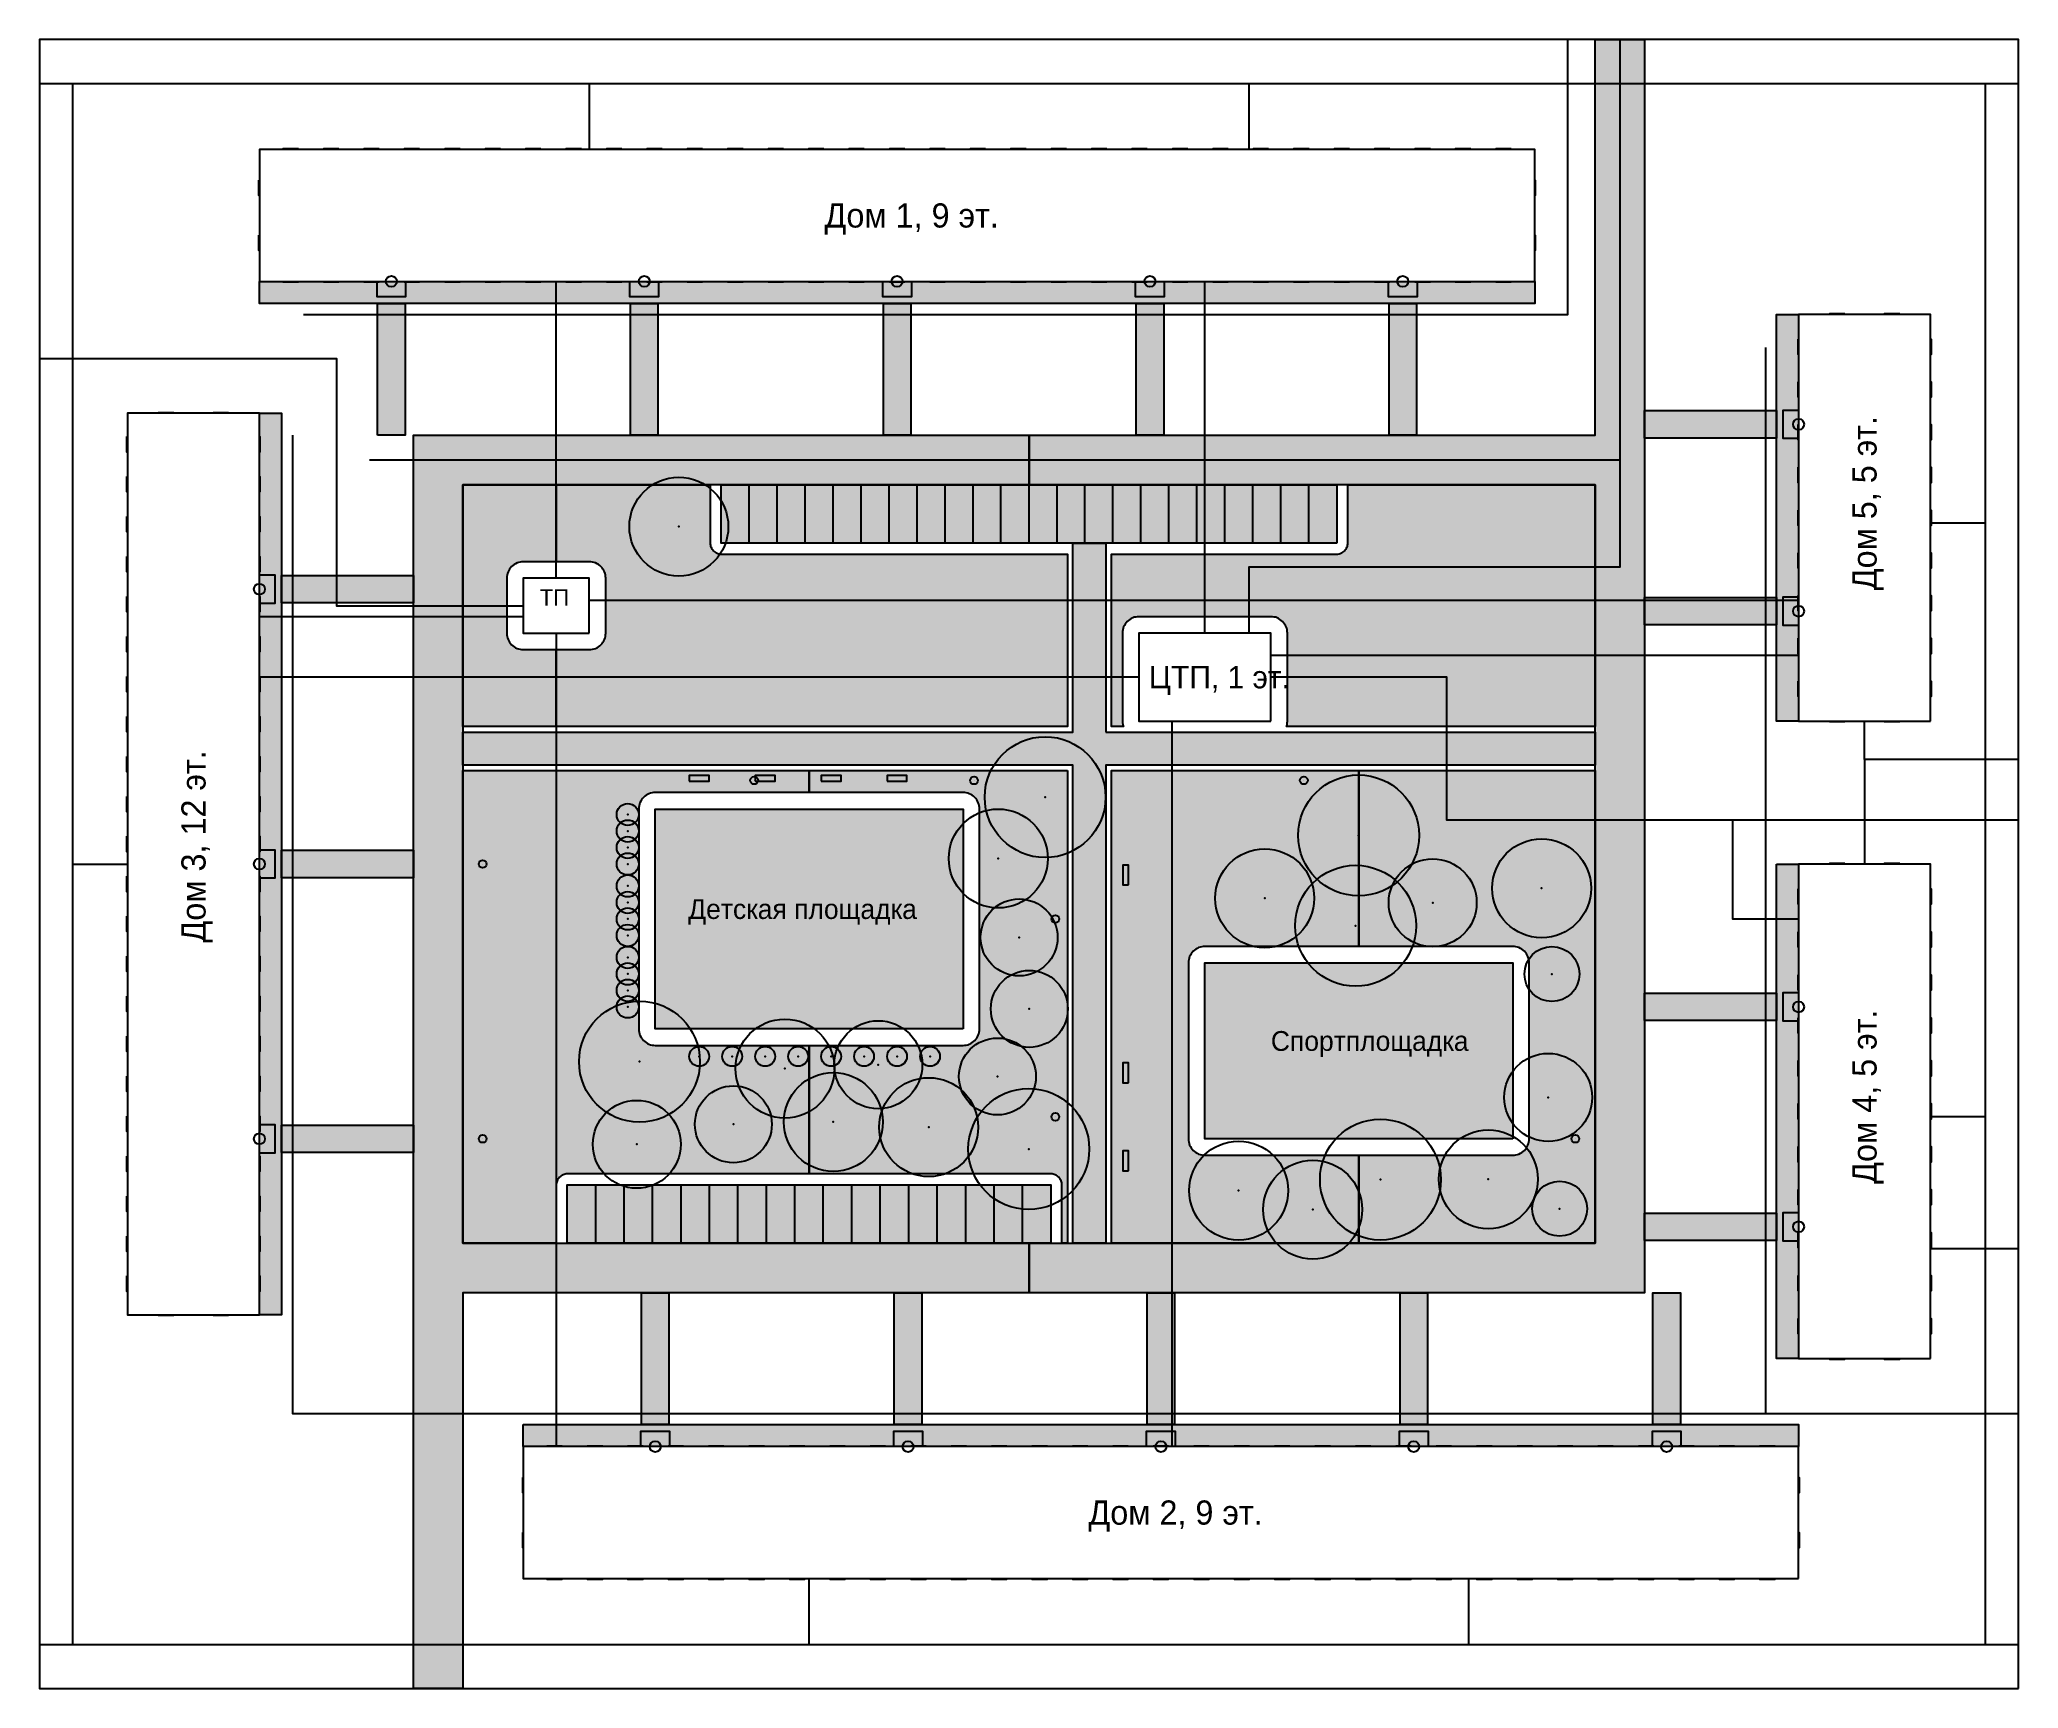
# Model space of a CAD drawing. Header units: metres. Extents: x 0 to 180, y 0 to 150.
import ezdxf

# ---------------------------------------------------------------- set-up
doc = ezdxf.new("R2010")
doc.units = ezdxf.units.M
for name, color, linetype in [('BENCHES', 34, 'Continuous'), ('BUILDING_FOOTPRINT', 1, 'Continuous'), ('CABLE_COMM', 150, 'Continuous'), ('CANOPIES', 132, 'Continuous'), ('CURB', 8, 'Continuous'), ('ENTRANCES', 132, 'Continuous'), ('EXISTING_BUSH_Сирень обыкновенная', 82, 'Continuous'), ('EXISTING_BUSH_Спирея Вангутта', 82, 'Continuous'), ('EXISTING_BUSH_Чубушник венечный', 82, 'Continuous'), ('EXISTING_TREE_Береза повислая', 3, 'Continuous'), ('EXISTING_TREE_Ель обыкновенная', 3, 'Continuous'), ('EXISTING_TREE_Клен остролистный', 3, 'Continuous'), ('EXISTING_TREE_Липа мелколистная', 3, 'Continuous'), ('EXISTING_TREE_Тополь бальзамический', 3, 'Continuous'), ('GAS_PIPE', 2, 'Continuous'), ('GRASS', 84, 'Continuous'), ('HEATING_T1', 1, 'Continuous'), ('LABELS', 7, 'Continuous'), ('LAMPS', 2, 'Continuous'), ('PARKING', 253, 'Continuous'), ('PARKING_MARKINGS', 7, 'Continuous'), ('PATHS', 33, 'Continuous'), ('PLAYGROUND', 40, 'Continuous'), ('PLAYGROUND_SPORTS', 42, 'Continuous'), ('POWER_CABLE', 212, 'Continuous'), ('ROAD', 251, 'Continuous'), ('SEWER_K1', 30, 'Continuous'), ('SIDEWALK', 31, 'Continuous'), ('TERRITORY_BOUNDARY', 8, 'Continuous'), ('TRANSFORMER_SUBSTATION', 6, 'Continuous'), ('WATER_SUPPLY_B1', 5, 'Continuous'), ('WINDOWS', 150, 'Continuous')]:
    doc.layers.add(name, color=color, linetype=linetype)

msp = doc.modelspace()

# ---------------------------------------------------------------- texts
at = {"layer": 'LABELS'}
for s, height, p in [('Дом 1, 9 эт.', 2.2, (71.4, 132.9)), ('ТП', 1.5, (45.5, 98.5)), ('ЦТП, 1 эт.', 2.04, (100.9, 90.98)), ('Детская площадка', 1.8, (59, 70)), ('Спортплощадка', 1.8, (112, 58)), ('Дом 2, 9 эт.', 2.2, (95.4, 14.9))]:
    msp.add_text(s, height=height, dxfattribs=at).set_placement(p)
for s, p in [('Дом 5, 5 эт.', (167.1, 99.9)), ('Дом 3, 12 эт.', (15.1, 67.85)), ('Дом 4, 5 эт.', (167.1, 45.9))]:
    msp.add_text(s, height=2.2, rotation=90, dxfattribs=at).set_placement(p)

# ---------------------------------------------------------------- blocks, each defined once
blk = doc.blocks.new('BENCH')
blk.add_lwpolyline([(-0.9, -0.25), (0.9, -0.25), (0.9, 0.25), (-0.9, 0.25)], close=True)

# ---------------------------------------------------------------- hatches: boundary and pattern name
at = {"layer": 'GRASS'}
for points in [[(47, 109.5), (47, 102.5), (44, 102.5), (43.85, 102.49), (43.71, 102.47), (43.56, 102.44), (43.43, 102.39), (43.29, 102.32), (43.17, 102.25), (43.05, 102.16), (42.94, 102.06), (42.84, 101.95), (42.75, 101.83), (42.68, 101.71), (42.61, 101.57), (42.56, 101.44), (42.53, 101.29), (42.51, 101.15), (42.5, 101), (42.5, 96), (42.51, 95.85), (42.53, 95.71), (42.56, 95.56), (42.61, 95.43), (42.68, 95.29), (42.75, 95.17), (42.84, 95.05), (42.94, 94.94), (43.05, 94.84), (43.17, 94.75), (43.29, 94.68), (43.43, 94.61), (43.56, 94.56), (43.71, 94.53), (43.85, 94.51), (44, 94.5), (47, 94.5), (47, 87.5), (38.5, 87.5), (38.5, 109.5)], [(61, 109.5), (61, 104.2), (61, 104.1), (61.02, 104), (61.04, 103.91), (61.08, 103.82), (61.12, 103.73), (61.17, 103.64), (61.23, 103.57), (61.29, 103.49), (61.37, 103.43), (61.44, 103.37), (61.53, 103.32), (61.62, 103.28), (61.71, 103.24), (61.8, 103.22), (61.9, 103.2), (62, 103.2), (93.5, 103.2), (93.5, 87.5), (47, 87.5), (47, 94.5), (50, 94.5), (50.15, 94.51), (50.29, 94.53), (50.44, 94.56), (50.57, 94.61), (50.71, 94.68), (50.83, 94.75), (50.95, 94.84), (51.06, 94.94), (51.16, 95.05), (51.25, 95.17), (51.32, 95.29), (51.39, 95.43), (51.44, 95.56), (51.47, 95.71), (51.49, 95.85), (51.5, 96), (51.5, 101), (51.49, 101.15), (51.47, 101.29), (51.44, 101.44), (51.39, 101.57), (51.32, 101.71), (51.25, 101.83), (51.16, 101.95), (51.06, 102.06), (50.95, 102.16), (50.83, 102.25), (50.71, 102.32), (50.57, 102.39), (50.44, 102.44), (50.29, 102.47), (50.15, 102.49), (50, 102.5), (47, 102.5), (47, 109.5)], [(141.5, 109.5), (141.5, 87.5), (113.41, 87.5), (113.44, 87.56), (113.47, 87.71), (113.49, 87.85), (113.5, 88), (113.5, 96), (113.49, 96.15), (113.47, 96.29), (113.44, 96.44), (113.39, 96.57), (113.32, 96.71), (113.25, 96.83), (113.16, 96.95), (113.06, 97.06), (112.95, 97.16), (112.83, 97.25), (112.71, 97.32), (112.57, 97.39), (112.44, 97.44), (112.29, 97.47), (112.15, 97.49), (112, 97.5), (100, 97.5), (99.85, 97.49), (99.71, 97.47), (99.56, 97.44), (99.43, 97.39), (99.29, 97.32), (99.17, 97.25), (99.05, 97.16), (98.94, 97.06), (98.84, 96.95), (98.75, 96.83), (98.68, 96.71), (98.61, 96.57), (98.56, 96.44), (98.53, 96.29), (98.51, 96.15), (98.5, 96), (98.5, 88), (98.51, 87.85), (98.53, 87.71), (98.56, 87.56), (98.59, 87.5), (97.5, 87.5), (97.5, 103.2), (118, 103.2), (118.1, 103.2), (118.2, 103.22), (118.29, 103.24), (118.38, 103.28), (118.47, 103.32), (118.56, 103.37), (118.63, 103.43), (118.71, 103.49), (118.77, 103.57), (118.83, 103.64), (118.88, 103.73), (118.92, 103.82), (118.96, 103.91), (118.98, 104), (119, 104.1), (119, 104.2), (119, 109.5)], [(38.5, 83.5), (70, 83.5), (70, 81.5), (56, 81.5), (55.85, 81.49), (55.71, 81.47), (55.56, 81.44), (55.43, 81.39), (55.29, 81.32), (55.17, 81.25), (55.05, 81.16), (54.94, 81.06), (54.84, 80.95), (54.75, 80.83), (54.68, 80.71), (54.61, 80.57), (54.56, 80.44), (54.53, 80.29), (54.51, 80.15), (54.5, 80), (54.5, 60), (54.51, 59.85), (54.53, 59.71), (54.56, 59.56), (54.61, 59.43), (54.68, 59.29), (54.75, 59.17), (54.84, 59.05), (54.94, 58.94), (55.05, 58.84), (55.17, 58.75), (55.29, 58.68), (55.43, 58.61), (55.56, 58.56), (55.71, 58.53), (55.85, 58.51), (56, 58.5), (70, 58.5), (70, 46.8), (48, 46.8), (47.9, 46.8), (47.8, 46.78), (47.71, 46.76), (47.62, 46.72), (47.53, 46.68), (47.44, 46.63), (47.37, 46.57), (47.29, 46.51), (47.23, 46.43), (47.17, 46.36), (47.12, 46.27), (47.08, 46.18), (47.04, 46.09), (47.02, 46), (47, 45.9), (47, 45.8), (47, 40.5), (38.5, 40.5)], [(93.5, 83.5), (93.5, 40.5), (93, 40.5), (93, 45.8), (93, 45.9), (92.98, 46), (92.96, 46.09), (92.92, 46.18), (92.88, 46.27), (92.83, 46.36), (92.77, 46.43), (92.71, 46.51), (92.63, 46.57), (92.56, 46.63), (92.47, 46.68), (92.38, 46.72), (92.29, 46.76), (92.2, 46.78), (92.1, 46.8), (92, 46.8), (70, 46.8), (70, 58.5), (84, 58.5), (84.15, 58.51), (84.29, 58.53), (84.44, 58.56), (84.57, 58.61), (84.71, 58.68), (84.83, 58.75), (84.95, 58.84), (85.06, 58.94), (85.16, 59.05), (85.25, 59.17), (85.32, 59.29), (85.39, 59.43), (85.44, 59.56), (85.47, 59.71), (85.49, 59.85), (85.5, 60), (85.5, 80), (85.49, 80.15), (85.47, 80.29), (85.44, 80.44), (85.39, 80.57), (85.32, 80.71), (85.25, 80.83), (85.16, 80.95), (85.06, 81.06), (84.95, 81.16), (84.83, 81.25), (84.71, 81.32), (84.57, 81.39), (84.44, 81.44), (84.29, 81.47), (84.15, 81.49), (84, 81.5), (70, 81.5), (70, 83.5)], [(97.5, 40.5), (97.5, 83.5), (120, 83.5), (120, 67.5), (106, 67.5), (105.85, 67.49), (105.71, 67.47), (105.56, 67.44), (105.43, 67.39), (105.29, 67.32), (105.17, 67.25), (105.05, 67.16), (104.94, 67.06), (104.84, 66.95), (104.75, 66.83), (104.68, 66.71), (104.61, 66.57), (104.56, 66.44), (104.53, 66.29), (104.51, 66.15), (104.5, 66), (104.5, 50), (104.51, 49.85), (104.53, 49.71), (104.56, 49.56), (104.61, 49.43), (104.68, 49.29), (104.75, 49.17), (104.84, 49.05), (104.94, 48.94), (105.05, 48.84), (105.17, 48.75), (105.29, 48.68), (105.43, 48.61), (105.56, 48.56), (105.71, 48.53), (105.85, 48.51), (106, 48.5), (120, 48.5), (120, 40.5)], [(120, 40.5), (120, 48.5), (134, 48.5), (134.15, 48.51), (134.29, 48.53), (134.44, 48.56), (134.57, 48.61), (134.71, 48.68), (134.83, 48.75), (134.95, 48.84), (135.06, 48.94), (135.16, 49.05), (135.25, 49.17), (135.32, 49.29), (135.39, 49.43), (135.44, 49.56), (135.47, 49.71), (135.49, 49.85), (135.5, 50), (135.5, 66), (135.49, 66.15), (135.47, 66.29), (135.44, 66.44), (135.39, 66.57), (135.32, 66.71), (135.25, 66.83), (135.16, 66.95), (135.06, 67.06), (134.95, 67.16), (134.83, 67.25), (134.71, 67.32), (134.57, 67.39), (134.44, 67.44), (134.29, 67.47), (134.15, 67.49), (134, 67.5), (120, 67.5), (120, 83.5), (141.5, 83.5), (141.5, 40.5)]]:
    msp.add_hatch(color=84, dxfattribs=at).paths.add_polyline_path(points)
at = {"layer": 'PARKING'}
for points in [[(118, 104.2), (62, 104.2), (62, 109.5), (118, 109.5)], [(92, 40.5), (48, 40.5), (48, 45.8), (92, 45.8)]]:
    msp.add_hatch(color=253, dxfattribs=at).paths.add_polyline_path(points)
at = {"layer": 'PATHS'}
for points in [[(30.75, 114), (30.75, 126), (33.25, 126), (33.25, 114)], [(53.75, 114), (53.75, 126), (56.25, 126), (56.25, 114)], [(79.25, 114), (76.75, 114), (76.75, 126), (79.25, 126)], [(99.75, 114), (99.75, 126), (102.25, 126), (102.25, 114)], [(122.75, 114), (122.75, 126), (125.25, 126), (125.25, 114)], [(158, 113.75), (146, 113.75), (146, 116.25), (158, 116.25)], [(97, 87), (141.5, 87), (141.5, 84), (97, 84), (97, 40.5), (94, 40.5), (94, 84), (38.5, 84), (38.5, 87), (94, 87), (94, 104.2), (97, 104.2)], [(34, 98.75), (22, 98.75), (22, 101.25), (34, 101.25)], [(158, 96.75), (146, 96.75), (146, 99.25), (158, 99.25)], [(34, 73.75), (22, 73.75), (22, 76.25), (34, 76.25)], [(158, 60.75), (146, 60.75), (146, 63.25), (158, 63.25)], [(34, 48.75), (22, 48.75), (22, 51.25), (34, 51.25)], [(146, 40.75), (146, 43.25), (158, 43.25), (158, 40.75)], [(57.25, 24), (54.75, 24), (54.75, 36), (57.25, 36)], [(80.25, 24), (77.75, 24), (77.75, 36), (80.25, 36)], [(103.25, 24), (100.75, 24), (100.75, 36), (103.25, 36)], [(126.25, 24), (123.75, 24), (123.75, 36), (126.25, 36)], [(146.75, 24), (146.75, 36), (149.25, 36), (149.25, 24)]]:
    msp.add_hatch(color=33, dxfattribs=at).paths.add_polyline_path(points)
at = {"layer": 'PLAYGROUND'}
msp.add_hatch(color=40, dxfattribs=at).paths.add_polyline_path([(84, 60), (56, 60), (56, 80), (84, 80)])
at = {"layer": 'PLAYGROUND_SPORTS'}
msp.add_hatch(color=42, dxfattribs=at).paths.add_polyline_path([(134, 50), (106, 50), (106, 66), (134, 66)])
at = {"layer": 'ROAD'}
for points in [[(141.5, 114), (141.5, 150), (146, 150), (146, 114), (146, 109.5), (146, 40.5), (146, 36), (141.5, 36), (90, 36), (90, 40.5), (141.5, 40.5), (141.5, 109.5), (90, 109.5), (90, 114)], [(34, 36), (34, 40.5), (34, 109.5), (34, 114), (38.5, 114), (90, 114), (90, 109.5), (38.5, 109.5), (38.5, 40.5), (90, 40.5), (90, 36), (38.5, 36), (38.5, 0), (34, 0)]]:
    msp.add_hatch(color=251, dxfattribs=at).paths.add_polyline_path(points)
at = {"layer": 'SIDEWALK'}
for points in [[(136, 128), (136, 126), (20, 126), (20, 128)], [(160, 125), (160, 88), (158, 88), (158, 125)], [(20, 116), (22, 116), (22, 34), (20, 34)], [(158, 75), (160, 75), (160, 30), (158, 30)], [(44, 24), (160, 24), (160, 22), (44, 22)]]:
    msp.add_hatch(color=31, dxfattribs=at).paths.add_polyline_path(points)

# ---------------------------------------------------------------- linework, layer by layer
at = {"layer": 'BUILDING_FOOTPRINT'}
for points in [[(136, 128), (136, 140), (20, 140), (20, 128)], [(172, 88), (172, 125), (160, 125), (160, 88)], [(20, 34), (20, 116), (8, 116), (8, 34)], [(112, 88), (112, 96), (100, 96), (100, 88)], [(172, 30), (172, 75), (160, 75), (160, 30)], [(160, 10), (160, 22), (44, 22), (44, 10)]]:
    msp.add_lwpolyline(points, close=True, dxfattribs=at)
at = {"layer": 'CABLE_COMM'}
msp.add_polyline3d([(143.75, 150, -0.6), (143.75, 111.75, -0.6), (30, 111.75, -0.6)], dxfattribs=at)
at = {"layer": 'CANOPIES'}
for points in [[(30.7, 128, 2.7), (33.3, 128, 2.7), (33.3, 126.6, 2.7), (30.7, 126.6, 2.7)], [(53.7, 128, 2.7), (56.3, 128, 2.7), (56.3, 126.6, 2.7), (53.7, 126.6, 2.7)], [(76.7, 128, 2.7), (79.3, 128, 2.7), (79.3, 126.6, 2.7), (76.7, 126.6, 2.7)], [(99.7, 128, 2.7), (102.3, 128, 2.7), (102.3, 126.6, 2.7), (99.7, 126.6, 2.7)], [(122.7, 128, 2.7), (125.3, 128, 2.7), (125.3, 126.6, 2.7), (122.7, 126.6, 2.7)], [(160, 116.3, 2.7), (160, 113.7, 2.7), (158.6, 113.7, 2.7), (158.6, 116.3, 2.7)], [(20, 98.7, 2.7), (20, 101.3, 2.7), (21.4, 101.3, 2.7), (21.4, 98.7, 2.7)], [(160, 99.3, 2.7), (160, 96.7, 2.7), (158.6, 96.7, 2.7), (158.6, 99.3, 2.7)], [(20, 73.7, 2.7), (20, 76.3, 2.7), (21.4, 76.3, 2.7), (21.4, 73.7, 2.7)], [(160, 63.3, 2.7), (160, 60.7, 2.7), (158.6, 60.7, 2.7), (158.6, 63.3, 2.7)], [(20, 48.7, 2.7), (20, 51.3, 2.7), (21.4, 51.3, 2.7), (21.4, 48.7, 2.7)], [(160, 43.3, 2.7), (160, 40.7, 2.7), (158.6, 40.7, 2.7), (158.6, 43.3, 2.7)], [(57.3, 22, 2.7), (54.7, 22, 2.7), (54.7, 23.4, 2.7), (57.3, 23.4, 2.7)], [(80.3, 22, 2.7), (77.7, 22, 2.7), (77.7, 23.4, 2.7), (80.3, 23.4, 2.7)], [(103.3, 22, 2.7), (100.7, 22, 2.7), (100.7, 23.4, 2.7), (103.3, 23.4, 2.7)], [(126.3, 22, 2.7), (123.7, 22, 2.7), (123.7, 23.4, 2.7), (126.3, 23.4, 2.7)], [(149.3, 22, 2.7), (146.7, 22, 2.7), (146.7, 23.4, 2.7), (149.3, 23.4, 2.7)]]:
    msp.add_3dface(points, dxfattribs=at)
at = {"layer": 'CURB'}
msp.add_lwpolyline([(34, 0), (34, 36), (34, 40.5), (34, 109.5), (34, 114), (38.5, 114), (141.5, 114), (141.5, 150), (146, 150), (146, 114), (146, 109.5), (146, 40.5), (146, 36), (141.5, 36), (38.5, 36), (38.5, 0)], close=True, dxfattribs=at)
at = {"layer": 'ENTRANCES'}
for centre in [(32, 128, 0.05), (55, 128, 0.05), (78, 128, 0.05), (101, 128, 0.05), (124, 128, 0.05), (160, 115, 0.05), (20, 100, 0.05), (160, 98, 0.05), (20, 75, 0.05), (160, 62, 0.05), (20, 50, 0.05), (160, 42, 0.05), (56, 22, 0.05), (79, 22, 0.05), (102, 22, 0.05), (125, 22, 0.05), (148, 22, 0.05)]:
    msp.add_circle(centre, 0.5, dxfattribs=at)
at = {"layer": 'EXISTING_BUSH_Сирень обыкновенная'}
for centre in [(53.5, 66.5), (53.5, 65), (53.5, 63.5), (53.5, 62)]:
    msp.add_circle(centre, 1, dxfattribs=at)
for p in [(53.5, 66.5), (53.5, 65), (53.5, 63.5), (53.5, 62)]:
    msp.add_point(p, dxfattribs=at)
at = {"layer": 'EXISTING_BUSH_Спирея Вангутта'}
for centre, radius in [((53.5, 73), 1), ((53.5, 71.5), 1), ((53.5, 70), 1), ((53.5, 68.5), 1), ((60, 57.5), 0.9), ((63, 57.5), 0.9), ((66, 57.5), 0.9), ((69, 57.5), 0.9), ((72, 57.5), 0.9), ((75, 57.5), 0.9), ((78, 57.5), 0.9), ((81, 57.5), 0.9)]:
    msp.add_circle(centre, radius, dxfattribs=at)
for p in [(53.5, 73), (53.5, 71.5), (53.5, 70), (53.5, 68.5), (60, 57.5), (63, 57.5), (66, 57.5), (69, 57.5), (72, 57.5), (75, 57.5), (78, 57.5), (81, 57.5)]:
    msp.add_point(p, dxfattribs=at)
at = {"layer": 'EXISTING_BUSH_Чубушник венечный'}
for centre in [(53.5, 79.5), (53.5, 78), (53.5, 76.5), (53.5, 75)]:
    msp.add_circle(centre, 1, dxfattribs=at)
for p in [(53.5, 79.5), (53.5, 78), (53.5, 76.5), (53.5, 75)]:
    msp.add_point(p, dxfattribs=at)
at = {"layer": 'EXISTING_TREE_Береза повислая'}
for centre in [(89.1, 68.32), (90.03, 61.82), (87.13, 55.67), (63.11, 51.32)]:
    msp.add_circle(centre, 3.5, dxfattribs=at)
for p in [(89.1, 68.32), (90.03, 61.82), (87.13, 55.67), (63.11, 51.32)]:
    msp.add_point(p, dxfattribs=at)
at = {"layer": 'EXISTING_TREE_Ель обыкновенная'}
for centre in [(137.57, 64.99), (138.27, 43.64)]:
    msp.add_circle(centre, 2.5, dxfattribs=at)
for p in [(137.57, 64.99), (138.27, 43.64)]:
    msp.add_point(p, dxfattribs=at)
at = {"layer": 'EXISTING_TREE_Клен остролистный'}
for centre in [(126.72, 71.47), (76.29, 56.74), (137.23, 53.77), (54.32, 49.5)]:
    msp.add_circle(centre, 4, dxfattribs=at)
for p in [(126.72, 71.47), (76.29, 56.74), (137.23, 53.77), (54.32, 49.5)]:
    msp.add_point(p, dxfattribs=at)
at = {"layer": 'EXISTING_TREE_Липа мелколистная'}
for centre in [(58.15, 105.69), (87.2, 75.5), (111.44, 71.88), (136.63, 72.79), (67.8, 56.39), (72.2, 51.53), (80.88, 51.06), (131.78, 46.32), (109.07, 45.29), (115.81, 43.56)]:
    msp.add_circle(centre, 4.5, dxfattribs=at)
for p in [(58.15, 105.69), (87.2, 75.5), (136.63, 72.79), (111.44, 71.88), (67.8, 56.39), (72.2, 51.53), (80.88, 51.06), (109.07, 45.29), (131.78, 46.32), (115.81, 43.56)]:
    msp.add_point(p, dxfattribs=at)
at = {"layer": 'EXISTING_TREE_Тополь бальзамический'}
for centre in [(91.47, 81.08), (119.98, 77.6), (119.71, 69.38), (54.57, 57.02), (89.98, 49.07), (121.97, 46.29)]:
    msp.add_circle(centre, 5.5, dxfattribs=at)
for p in [(91.47, 81.08), (119.98, 77.6), (119.71, 69.38), (54.57, 57.02), (89.98, 49.07), (121.97, 46.29)]:
    msp.add_point(p, dxfattribs=at)
at = {"layer": 'GAS_PIPE'}
for points in [[(166, 84.5, -1.2), (166, 88, -1.2)], [(180, 84.5, -1.2), (166, 84.5, -1.2)], [(166, 84.5, -1.2), (166, 75, -1.2)]]:
    msp.add_polyline3d(points, dxfattribs=at)
at = {"layer": 'GRASS'}
for points in [[(47, 109.5), (47, 102.5), (44, 102.5), (43.85, 102.49), (43.71, 102.47), (43.56, 102.44), (43.43, 102.39), (43.29, 102.32), (43.17, 102.25), (43.05, 102.16), (42.94, 102.06), (42.84, 101.95), (42.75, 101.83), (42.68, 101.71), (42.61, 101.57), (42.56, 101.44), (42.53, 101.29), (42.51, 101.15), (42.5, 101), (42.5, 96), (42.51, 95.85), (42.53, 95.71), (42.56, 95.56), (42.61, 95.43), (42.68, 95.29), (42.75, 95.17), (42.84, 95.05), (42.94, 94.94), (43.05, 94.84), (43.17, 94.75), (43.29, 94.68), (43.43, 94.61), (43.56, 94.56), (43.71, 94.53), (43.85, 94.51), (44, 94.5), (47, 94.5), (47, 87.5), (38.5, 87.5), (38.5, 109.5)], [(61, 109.5), (61, 104.2), (61, 104.1), (61.02, 104), (61.04, 103.91), (61.08, 103.82), (61.12, 103.73), (61.17, 103.64), (61.23, 103.57), (61.29, 103.49), (61.37, 103.43), (61.44, 103.37), (61.53, 103.32), (61.62, 103.28), (61.71, 103.24), (61.8, 103.22), (61.9, 103.2), (62, 103.2), (93.5, 103.2), (93.5, 87.5), (47, 87.5), (47, 94.5), (50, 94.5), (50.15, 94.51), (50.29, 94.53), (50.44, 94.56), (50.57, 94.61), (50.71, 94.68), (50.83, 94.75), (50.95, 94.84), (51.06, 94.94), (51.16, 95.05), (51.25, 95.17), (51.32, 95.29), (51.39, 95.43), (51.44, 95.56), (51.47, 95.71), (51.49, 95.85), (51.5, 96), (51.5, 101), (51.49, 101.15), (51.47, 101.29), (51.44, 101.44), (51.39, 101.57), (51.32, 101.71), (51.25, 101.83), (51.16, 101.95), (51.06, 102.06), (50.95, 102.16), (50.83, 102.25), (50.71, 102.32), (50.57, 102.39), (50.44, 102.44), (50.29, 102.47), (50.15, 102.49), (50, 102.5), (47, 102.5), (47, 109.5)], [(141.5, 109.5), (141.5, 87.5), (113.41, 87.5), (113.44, 87.56), (113.47, 87.71), (113.49, 87.85), (113.5, 88), (113.5, 96), (113.49, 96.15), (113.47, 96.29), (113.44, 96.44), (113.39, 96.57), (113.32, 96.71), (113.25, 96.83), (113.16, 96.95), (113.06, 97.06), (112.95, 97.16), (112.83, 97.25), (112.71, 97.32), (112.57, 97.39), (112.44, 97.44), (112.29, 97.47), (112.15, 97.49), (112, 97.5), (100, 97.5), (99.85, 97.49), (99.71, 97.47), (99.56, 97.44), (99.43, 97.39), (99.29, 97.32), (99.17, 97.25), (99.05, 97.16), (98.94, 97.06), (98.84, 96.95), (98.75, 96.83), (98.68, 96.71), (98.61, 96.57), (98.56, 96.44), (98.53, 96.29), (98.51, 96.15), (98.5, 96), (98.5, 88), (98.51, 87.85), (98.53, 87.71), (98.56, 87.56), (98.59, 87.5), (97.5, 87.5), (97.5, 103.2), (118, 103.2), (118.1, 103.2), (118.2, 103.22), (118.29, 103.24), (118.38, 103.28), (118.47, 103.32), (118.56, 103.37), (118.63, 103.43), (118.71, 103.49), (118.77, 103.57), (118.83, 103.64), (118.88, 103.73), (118.92, 103.82), (118.96, 103.91), (118.98, 104), (119, 104.1), (119, 104.2), (119, 109.5)], [(38.5, 83.5), (70, 83.5), (70, 81.5), (56, 81.5), (55.85, 81.49), (55.71, 81.47), (55.56, 81.44), (55.43, 81.39), (55.29, 81.32), (55.17, 81.25), (55.05, 81.16), (54.94, 81.06), (54.84, 80.95), (54.75, 80.83), (54.68, 80.71), (54.61, 80.57), (54.56, 80.44), (54.53, 80.29), (54.51, 80.15), (54.5, 80), (54.5, 60), (54.51, 59.85), (54.53, 59.71), (54.56, 59.56), (54.61, 59.43), (54.68, 59.29), (54.75, 59.17), (54.84, 59.05), (54.94, 58.94), (55.05, 58.84), (55.17, 58.75), (55.29, 58.68), (55.43, 58.61), (55.56, 58.56), (55.71, 58.53), (55.85, 58.51), (56, 58.5), (70, 58.5), (70, 46.8), (48, 46.8), (47.9, 46.8), (47.8, 46.78), (47.71, 46.76), (47.62, 46.72), (47.53, 46.68), (47.44, 46.63), (47.37, 46.57), (47.29, 46.51), (47.23, 46.43), (47.17, 46.36), (47.12, 46.27), (47.08, 46.18), (47.04, 46.09), (47.02, 46), (47, 45.9), (47, 45.8), (47, 40.5), (38.5, 40.5)], [(93.5, 83.5), (93.5, 40.5), (93, 40.5), (93, 45.8), (93, 45.9), (92.98, 46), (92.96, 46.09), (92.92, 46.18), (92.88, 46.27), (92.83, 46.36), (92.77, 46.43), (92.71, 46.51), (92.63, 46.57), (92.56, 46.63), (92.47, 46.68), (92.38, 46.72), (92.29, 46.76), (92.2, 46.78), (92.1, 46.8), (92, 46.8), (70, 46.8), (70, 58.5), (84, 58.5), (84.15, 58.51), (84.29, 58.53), (84.44, 58.56), (84.57, 58.61), (84.71, 58.68), (84.83, 58.75), (84.95, 58.84), (85.06, 58.94), (85.16, 59.05), (85.25, 59.17), (85.32, 59.29), (85.39, 59.43), (85.44, 59.56), (85.47, 59.71), (85.49, 59.85), (85.5, 60), (85.5, 80), (85.49, 80.15), (85.47, 80.29), (85.44, 80.44), (85.39, 80.57), (85.32, 80.71), (85.25, 80.83), (85.16, 80.95), (85.06, 81.06), (84.95, 81.16), (84.83, 81.25), (84.71, 81.32), (84.57, 81.39), (84.44, 81.44), (84.29, 81.47), (84.15, 81.49), (84, 81.5), (70, 81.5), (70, 83.5)], [(97.5, 40.5), (97.5, 83.5), (120, 83.5), (120, 67.5), (106, 67.5), (105.85, 67.49), (105.71, 67.47), (105.56, 67.44), (105.43, 67.39), (105.29, 67.32), (105.17, 67.25), (105.05, 67.16), (104.94, 67.06), (104.84, 66.95), (104.75, 66.83), (104.68, 66.71), (104.61, 66.57), (104.56, 66.44), (104.53, 66.29), (104.51, 66.15), (104.5, 66), (104.5, 50), (104.51, 49.85), (104.53, 49.71), (104.56, 49.56), (104.61, 49.43), (104.68, 49.29), (104.75, 49.17), (104.84, 49.05), (104.94, 48.94), (105.05, 48.84), (105.17, 48.75), (105.29, 48.68), (105.43, 48.61), (105.56, 48.56), (105.71, 48.53), (105.85, 48.51), (106, 48.5), (120, 48.5), (120, 40.5)], [(120, 40.5), (120, 48.5), (134, 48.5), (134.15, 48.51), (134.29, 48.53), (134.44, 48.56), (134.57, 48.61), (134.71, 48.68), (134.83, 48.75), (134.95, 48.84), (135.06, 48.94), (135.16, 49.05), (135.25, 49.17), (135.32, 49.29), (135.39, 49.43), (135.44, 49.56), (135.47, 49.71), (135.49, 49.85), (135.5, 50), (135.5, 66), (135.49, 66.15), (135.47, 66.29), (135.44, 66.44), (135.39, 66.57), (135.32, 66.71), (135.25, 66.83), (135.16, 66.95), (135.06, 67.06), (134.95, 67.16), (134.83, 67.25), (134.71, 67.32), (134.57, 67.39), (134.44, 67.44), (134.29, 67.47), (134.15, 67.49), (134, 67.5), (120, 67.5), (120, 83.5), (141.5, 83.5), (141.5, 40.5)]]:
    msp.add_lwpolyline(points, close=True, dxfattribs=at)
at = {"layer": 'HEATING_T1'}
for points in [[(106, 96, -1.4), (106, 128, -1.4)], [(112, 94, -1.4), (160, 94, -1.4)], [(100, 92, -1.4), (20, 92, -1.4)], [(180, 79, -1.4), (128, 79, -1.4), (128, 92, -1.4), (112, 92, -1.4)], [(103, 88, -1.4), (103, 22, -1.4)], [(154, 79, -1.4), (154, 70, -1.4), (160, 70, -1.4)]]:
    msp.add_polyline3d(points, dxfattribs=at)
at = {"layer": 'LAMPS'}
for p, q in [((65, 82.6), (65, 82.6, 5)), ((85, 82.6), (85, 82.6, 5)), ((115, 82.6), (115, 82.6, 5)), ((40.3, 75), (40.3, 75, 5)), ((92.4, 70), (92.4, 70, 5)), ((92.4, 52), (92.4, 52, 5)), ((40.3, 50), (40.3, 50, 5)), ((139.7, 50), (139.7, 50, 5))]:
    msp.add_line(p, q, dxfattribs=at)
for centre in [(65, 82.6, 5), (85, 82.6, 5), (115, 82.6, 5), (40.3, 75, 5), (92.4, 70, 5), (92.4, 52, 5), (40.3, 50, 5), (139.7, 50, 5)]:
    msp.add_circle(centre, 0.35, dxfattribs=at)
at = {"layer": 'PARKING'}
for points in [[(118, 104.2), (62, 104.2), (62, 109.5), (118, 109.5)], [(92, 40.5), (48, 40.5), (48, 45.8), (92, 45.8)]]:
    msp.add_lwpolyline(points, close=True, dxfattribs=at)
at = {"layer": 'PARKING_MARKINGS'}
for p, q in [((64.55, 104.2), (64.55, 109.5)), ((67.09, 104.2), (67.09, 109.5)), ((69.64, 104.2), (69.64, 109.5)), ((72.18, 104.2), (72.18, 109.5)), ((74.73, 104.2), (74.73, 109.5)), ((77.27, 104.2), (77.27, 109.5)), ((79.82, 104.2), (79.82, 109.5)), ((82.36, 104.2), (82.36, 109.5)), ((84.91, 104.2), (84.91, 109.5)), ((87.45, 104.2), (87.45, 109.5)), ((90, 104.2), (90, 109.5)), ((92.55, 104.2), (92.55, 109.5)), ((95.09, 104.2), (95.09, 109.5)), ((97.64, 104.2), (97.64, 109.5)), ((100.18, 104.2), (100.18, 109.5)), ((102.73, 104.2), (102.73, 109.5)), ((105.27, 104.2), (105.27, 109.5)), ((107.82, 104.2), (107.82, 109.5)), ((110.36, 104.2), (110.36, 109.5)), ((112.91, 104.2), (112.91, 109.5)), ((115.45, 104.2), (115.45, 109.5)), ((50.59, 40.5), (50.59, 45.8)), ((53.18, 40.5), (53.18, 45.8)), ((55.76, 40.5), (55.76, 45.8)), ((58.35, 40.5), (58.35, 45.8)), ((60.94, 40.5), (60.94, 45.8)), ((63.53, 40.5), (63.53, 45.8)), ((66.12, 40.5), (66.12, 45.8)), ((68.71, 40.5), (68.71, 45.8)), ((71.29, 40.5), (71.29, 45.8)), ((73.88, 40.5), (73.88, 45.8)), ((76.47, 40.5), (76.47, 45.8)), ((79.06, 40.5), (79.06, 45.8)), ((81.65, 40.5), (81.65, 45.8)), ((84.24, 40.5), (84.24, 45.8)), ((86.82, 40.5), (86.82, 45.8)), ((89.41, 40.5), (89.41, 45.8))]:
    msp.add_line(p, q, dxfattribs=at)
at = {"layer": 'PATHS'}
for points in [[(30.75, 114), (30.75, 126), (33.25, 126), (33.25, 114)], [(53.75, 114), (53.75, 126), (56.25, 126), (56.25, 114)], [(79.25, 114), (76.75, 114), (76.75, 126), (79.25, 126)], [(99.75, 114), (99.75, 126), (102.25, 126), (102.25, 114)], [(122.75, 114), (122.75, 126), (125.25, 126), (125.25, 114)], [(158, 113.75), (146, 113.75), (146, 116.25), (158, 116.25)], [(97, 87), (141.5, 87), (141.5, 84), (97, 84), (97, 40.5), (94, 40.5), (94, 84), (38.5, 84), (38.5, 87), (94, 87), (94, 104.2), (97, 104.2)], [(34, 98.75), (22, 98.75), (22, 101.25), (34, 101.25)], [(158, 96.75), (146, 96.75), (146, 99.25), (158, 99.25)], [(34, 73.75), (22, 73.75), (22, 76.25), (34, 76.25)], [(158, 60.75), (146, 60.75), (146, 63.25), (158, 63.25)], [(34, 48.75), (22, 48.75), (22, 51.25), (34, 51.25)], [(146, 40.75), (146, 43.25), (158, 43.25), (158, 40.75)], [(57.25, 24), (54.75, 24), (54.75, 36), (57.25, 36)], [(80.25, 24), (77.75, 24), (77.75, 36), (80.25, 36)], [(103.25, 24), (100.75, 24), (100.75, 36), (103.25, 36)], [(126.25, 24), (123.75, 24), (123.75, 36), (126.25, 36)], [(146.75, 24), (146.75, 36), (149.25, 36), (149.25, 24)]]:
    msp.add_lwpolyline(points, close=True, dxfattribs=at)
at = {"layer": 'PLAYGROUND'}
msp.add_lwpolyline([(84, 60), (56, 60), (56, 80), (84, 80)], close=True, dxfattribs=at)
at = {"layer": 'PLAYGROUND_SPORTS'}
msp.add_lwpolyline([(134, 50), (106, 50), (106, 66), (134, 66)], close=True, dxfattribs=at)
at = {"layer": 'POWER_CABLE'}
for points in [[(47, 101, -0.7), (47, 128, -0.7)], [(0, 121, -0.7), (27, 121, -0.7), (27, 98.5, -0.7), (44, 98.5, -0.7)], [(50, 99, -0.7), (160, 99, -0.7)], [(44, 97.5, -0.7), (20, 97.5, -0.7)], [(47, 96, -0.7), (47, 22, -0.7)], [(180, 40, -0.7), (172, 40, -0.7)]]:
    msp.add_polyline3d(points, dxfattribs=at)
at = {"layer": 'ROAD'}
for points in [[(141.5, 114), (141.5, 150), (146, 150), (146, 114), (146, 109.5), (146, 40.5), (146, 36), (141.5, 36), (90, 36), (90, 40.5), (141.5, 40.5), (141.5, 109.5), (90, 109.5), (90, 114)], [(34, 36), (34, 40.5), (34, 109.5), (34, 114), (38.5, 114), (90, 114), (90, 109.5), (38.5, 109.5), (38.5, 40.5), (90, 40.5), (90, 36), (38.5, 36), (38.5, 0), (34, 0)]]:
    msp.add_lwpolyline(points, close=True, dxfattribs=at)
at = {"layer": 'SEWER_K1'}
for points in [[(24, 125, -2.6), (139, 125, -2.6), (139, 150, -2.6)], [(157, 122, -2.6), (157, 25, -2.6)], [(23, 114, -2.6), (23, 25, -2.6), (180, 25, -2.6)]]:
    msp.add_polyline3d(points, dxfattribs=at)
at = {"layer": 'SIDEWALK'}
for points in [[(136, 128), (136, 126), (20, 126), (20, 128)], [(160, 125), (160, 88), (158, 88), (158, 125)], [(20, 116), (22, 116), (22, 34), (20, 34)], [(158, 75), (160, 75), (160, 30), (158, 30)], [(44, 24), (160, 24), (160, 22), (44, 22)]]:
    msp.add_lwpolyline(points, close=True, dxfattribs=at)
at = {"layer": 'TERRITORY_BOUNDARY'}
msp.add_lwpolyline([(180, 0), (180, 150), (0, 150), (0, 0)], close=True, dxfattribs=at)
at = {"layer": 'TRANSFORMER_SUBSTATION'}
msp.add_lwpolyline([(50, 96), (50, 101), (44, 101), (44, 96)], close=True, dxfattribs=at)
at = {"layer": 'WATER_SUPPLY_B1'}
for points in [[(0, 146, -1.8), (180, 146, -1.8)], [(3, 146, -1.8), (3, 4, -1.8)], [(50, 146, -1.8), (50, 140, -1.8)], [(110, 146, -1.8), (110, 140, -1.8)], [(143.75, 146, -1.8), (143.75, 102, -1.8), (110, 102, -1.8), (110, 96, -1.8)], [(177, 4, -1.8), (177, 146, -1.8)], [(177, 106, -1.8), (172, 106, -1.8)], [(3, 75, -1.8), (8, 75, -1.8)], [(177, 52, -1.8), (172, 52, -1.8)], [(70, 4, -1.8), (70, 10, -1.8)], [(130, 4, -1.8), (130, 10, -1.8)], [(0, 4, -1.8), (180, 4, -1.8)]]:
    msp.add_polyline3d(points, dxfattribs=at)
at = {"layer": 'WINDOWS'}
for points in [[(23.54, 140.05, 0.9), (22.14, 140.05, 0.9), (22.14, 140.05, 2.4), (23.54, 140.05, 2.4)], [(23.54, 140.05, 3.9), (22.14, 140.05, 3.9), (22.14, 140.05, 5.4), (23.54, 140.05, 5.4)], [(23.54, 140.05, 6.9), (22.14, 140.05, 6.9), (22.14, 140.05, 8.4), (23.54, 140.05, 8.4)], [(23.54, 140.05, 9.9), (22.14, 140.05, 9.9), (22.14, 140.05, 11.4), (23.54, 140.05, 11.4)], [(23.54, 140.05, 12.9), (22.14, 140.05, 12.9), (22.14, 140.05, 14.4), (23.54, 140.05, 14.4)], [(23.54, 140.05, 15.9), (22.14, 140.05, 15.9), (22.14, 140.05, 17.4), (23.54, 140.05, 17.4)], [(23.54, 140.05, 18.9), (22.14, 140.05, 18.9), (22.14, 140.05, 20.4), (23.54, 140.05, 20.4)], [(23.54, 140.05, 21.9), (22.14, 140.05, 21.9), (22.14, 140.05, 23.4), (23.54, 140.05, 23.4)], [(23.54, 140.05, 24.9), (22.14, 140.05, 24.9), (22.14, 140.05, 26.4), (23.54, 140.05, 26.4)], [(27.22, 140.05, 0.9), (25.82, 140.05, 0.9), (25.82, 140.05, 2.4), (27.22, 140.05, 2.4)], [(27.22, 140.05, 3.9), (25.82, 140.05, 3.9), (25.82, 140.05, 5.4), (27.22, 140.05, 5.4)], [(27.22, 140.05, 6.9), (25.82, 140.05, 6.9), (25.82, 140.05, 8.4), (27.22, 140.05, 8.4)], [(27.22, 140.05, 9.9), (25.82, 140.05, 9.9), (25.82, 140.05, 11.4), (27.22, 140.05, 11.4)], [(27.22, 140.05, 12.9), (25.82, 140.05, 12.9), (25.82, 140.05, 14.4), (27.22, 140.05, 14.4)], [(27.22, 140.05, 15.9), (25.82, 140.05, 15.9), (25.82, 140.05, 17.4), (27.22, 140.05, 17.4)], [(27.22, 140.05, 18.9), (25.82, 140.05, 18.9), (25.82, 140.05, 20.4), (27.22, 140.05, 20.4)], [(27.22, 140.05, 21.9), (25.82, 140.05, 21.9), (25.82, 140.05, 23.4), (27.22, 140.05, 23.4)], [(27.22, 140.05, 24.9), (25.82, 140.05, 24.9), (25.82, 140.05, 26.4), (27.22, 140.05, 26.4)], [(30.89, 140.05, 0.9), (29.49, 140.05, 0.9), (29.49, 140.05, 2.4), (30.89, 140.05, 2.4)], [(30.89, 140.05, 3.9), (29.49, 140.05, 3.9), (29.49, 140.05, 5.4), (30.89, 140.05, 5.4)], [(30.89, 140.05, 6.9), (29.49, 140.05, 6.9), (29.49, 140.05, 8.4), (30.89, 140.05, 8.4)], [(30.89, 140.05, 9.9), (29.49, 140.05, 9.9), (29.49, 140.05, 11.4), (30.89, 140.05, 11.4)], [(30.89, 140.05, 12.9), (29.49, 140.05, 12.9), (29.49, 140.05, 14.4), (30.89, 140.05, 14.4)], [(30.89, 140.05, 15.9), (29.49, 140.05, 15.9), (29.49, 140.05, 17.4), (30.89, 140.05, 17.4)], [(30.89, 140.05, 18.9), (29.49, 140.05, 18.9), (29.49, 140.05, 20.4), (30.89, 140.05, 20.4)], [(30.89, 140.05, 21.9), (29.49, 140.05, 21.9), (29.49, 140.05, 23.4), (30.89, 140.05, 23.4)], [(30.89, 140.05, 24.9), (29.49, 140.05, 24.9), (29.49, 140.05, 26.4), (30.89, 140.05, 26.4)], [(34.57, 140.05, 0.9), (33.17, 140.05, 0.9), (33.17, 140.05, 2.4), (34.57, 140.05, 2.4)], [(34.57, 140.05, 3.9), (33.17, 140.05, 3.9), (33.17, 140.05, 5.4), (34.57, 140.05, 5.4)], [(34.57, 140.05, 6.9), (33.17, 140.05, 6.9), (33.17, 140.05, 8.4), (34.57, 140.05, 8.4)], [(34.57, 140.05, 9.9), (33.17, 140.05, 9.9), (33.17, 140.05, 11.4), (34.57, 140.05, 11.4)], [(34.57, 140.05, 12.9), (33.17, 140.05, 12.9), (33.17, 140.05, 14.4), (34.57, 140.05, 14.4)], [(34.57, 140.05, 15.9), (33.17, 140.05, 15.9), (33.17, 140.05, 17.4), (34.57, 140.05, 17.4)], [(34.57, 140.05, 18.9), (33.17, 140.05, 18.9), (33.17, 140.05, 20.4), (34.57, 140.05, 20.4)], [(34.57, 140.05, 21.9), (33.17, 140.05, 21.9), (33.17, 140.05, 23.4), (34.57, 140.05, 23.4)], [(34.57, 140.05, 24.9), (33.17, 140.05, 24.9), (33.17, 140.05, 26.4), (34.57, 140.05, 26.4)], [(38.25, 140.05, 0.9), (36.85, 140.05, 0.9), (36.85, 140.05, 2.4), (38.25, 140.05, 2.4)], [(38.25, 140.05, 3.9), (36.85, 140.05, 3.9), (36.85, 140.05, 5.4), (38.25, 140.05, 5.4)], [(38.25, 140.05, 6.9), (36.85, 140.05, 6.9), (36.85, 140.05, 8.4), (38.25, 140.05, 8.4)], [(38.25, 140.05, 9.9), (36.85, 140.05, 9.9), (36.85, 140.05, 11.4), (38.25, 140.05, 11.4)], [(38.25, 140.05, 12.9), (36.85, 140.05, 12.9), (36.85, 140.05, 14.4), (38.25, 140.05, 14.4)], [(38.25, 140.05, 15.9), (36.85, 140.05, 15.9), (36.85, 140.05, 17.4), (38.25, 140.05, 17.4)], [(38.25, 140.05, 18.9), (36.85, 140.05, 18.9), (36.85, 140.05, 20.4), (38.25, 140.05, 20.4)], [(38.25, 140.05, 21.9), (36.85, 140.05, 21.9), (36.85, 140.05, 23.4), (38.25, 140.05, 23.4)], [(38.25, 140.05, 24.9), (36.85, 140.05, 24.9), (36.85, 140.05, 26.4), (38.25, 140.05, 26.4)], [(41.93, 140.05, 0.9), (40.53, 140.05, 0.9), (40.53, 140.05, 2.4), (41.93, 140.05, 2.4)], [(41.93, 140.05, 3.9), (40.53, 140.05, 3.9), (40.53, 140.05, 5.4), (41.93, 140.05, 5.4)], [(41.93, 140.05, 6.9), (40.53, 140.05, 6.9), (40.53, 140.05, 8.4), (41.93, 140.05, 8.4)], [(41.93, 140.05, 9.9), (40.53, 140.05, 9.9), (40.53, 140.05, 11.4), (41.93, 140.05, 11.4)], [(41.93, 140.05, 12.9), (40.53, 140.05, 12.9), (40.53, 140.05, 14.4), (41.93, 140.05, 14.4)], [(41.93, 140.05, 15.9), (40.53, 140.05, 15.9), (40.53, 140.05, 17.4), (41.93, 140.05, 17.4)], [(41.93, 140.05, 18.9), (40.53, 140.05, 18.9), (40.53, 140.05, 20.4), (41.93, 140.05, 20.4)], [(41.93, 140.05, 21.9), (40.53, 140.05, 21.9), (40.53, 140.05, 23.4), (41.93, 140.05, 23.4)], [(41.93, 140.05, 24.9), (40.53, 140.05, 24.9), (40.53, 140.05, 26.4), (41.93, 140.05, 26.4)], [(45.6, 140.05, 0.9), (44.2, 140.05, 0.9), (44.2, 140.05, 2.4), (45.6, 140.05, 2.4)], [(45.6, 140.05, 3.9), (44.2, 140.05, 3.9), (44.2, 140.05, 5.4), (45.6, 140.05, 5.4)], [(45.6, 140.05, 6.9), (44.2, 140.05, 6.9), (44.2, 140.05, 8.4), (45.6, 140.05, 8.4)], [(45.6, 140.05, 9.9), (44.2, 140.05, 9.9), (44.2, 140.05, 11.4), (45.6, 140.05, 11.4)], [(45.6, 140.05, 12.9), (44.2, 140.05, 12.9), (44.2, 140.05, 14.4), (45.6, 140.05, 14.4)], [(45.6, 140.05, 15.9), (44.2, 140.05, 15.9), (44.2, 140.05, 17.4), (45.6, 140.05, 17.4)], [(45.6, 140.05, 18.9), (44.2, 140.05, 18.9), (44.2, 140.05, 20.4), (45.6, 140.05, 20.4)], [(45.6, 140.05, 21.9), (44.2, 140.05, 21.9), (44.2, 140.05, 23.4), (45.6, 140.05, 23.4)], [(45.6, 140.05, 24.9), (44.2, 140.05, 24.9), (44.2, 140.05, 26.4), (45.6, 140.05, 26.4)], [(49.28, 140.05, 0.9), (47.88, 140.05, 0.9), (47.88, 140.05, 2.4), (49.28, 140.05, 2.4)], [(49.28, 140.05, 3.9), (47.88, 140.05, 3.9), (47.88, 140.05, 5.4), (49.28, 140.05, 5.4)], [(49.28, 140.05, 6.9), (47.88, 140.05, 6.9), (47.88, 140.05, 8.4), (49.28, 140.05, 8.4)], [(49.28, 140.05, 9.9), (47.88, 140.05, 9.9), (47.88, 140.05, 11.4), (49.28, 140.05, 11.4)], [(49.28, 140.05, 12.9), (47.88, 140.05, 12.9), (47.88, 140.05, 14.4), (49.28, 140.05, 14.4)], [(49.28, 140.05, 15.9), (47.88, 140.05, 15.9), (47.88, 140.05, 17.4), (49.28, 140.05, 17.4)], [(49.28, 140.05, 18.9), (47.88, 140.05, 18.9), (47.88, 140.05, 20.4), (49.28, 140.05, 20.4)], [(49.28, 140.05, 21.9), (47.88, 140.05, 21.9), (47.88, 140.05, 23.4), (49.28, 140.05, 23.4)], [(49.28, 140.05, 24.9), (47.88, 140.05, 24.9), (47.88, 140.05, 26.4), (49.28, 140.05, 26.4)], [(52.96, 140.05, 0.9), (51.56, 140.05, 0.9), (51.56, 140.05, 2.4), (52.96, 140.05, 2.4)], [(52.96, 140.05, 3.9), (51.56, 140.05, 3.9), (51.56, 140.05, 5.4), (52.96, 140.05, 5.4)], [(52.96, 140.05, 6.9), (51.56, 140.05, 6.9), (51.56, 140.05, 8.4), (52.96, 140.05, 8.4)], [(52.96, 140.05, 9.9), (51.56, 140.05, 9.9), (51.56, 140.05, 11.4), (52.96, 140.05, 11.4)], [(52.96, 140.05, 12.9), (51.56, 140.05, 12.9), (51.56, 140.05, 14.4), (52.96, 140.05, 14.4)], [(52.96, 140.05, 15.9), (51.56, 140.05, 15.9), (51.56, 140.05, 17.4), (52.96, 140.05, 17.4)], [(52.96, 140.05, 18.9), (51.56, 140.05, 18.9), (51.56, 140.05, 20.4), (52.96, 140.05, 20.4)], [(52.96, 140.05, 21.9), (51.56, 140.05, 21.9), (51.56, 140.05, 23.4), (52.96, 140.05, 23.4)], [(52.96, 140.05, 24.9), (51.56, 140.05, 24.9), (51.56, 140.05, 26.4), (52.96, 140.05, 26.4)], [(56.64, 140.05, 0.9), (55.24, 140.05, 0.9), (55.24, 140.05, 2.4), (56.64, 140.05, 2.4)], [(56.64, 140.05, 3.9), (55.24, 140.05, 3.9), (55.24, 140.05, 5.4), (56.64, 140.05, 5.4)], [(56.64, 140.05, 6.9), (55.24, 140.05, 6.9), (55.24, 140.05, 8.4), (56.64, 140.05, 8.4)], [(56.64, 140.05, 9.9), (55.24, 140.05, 9.9), (55.24, 140.05, 11.4), (56.64, 140.05, 11.4)], [(56.64, 140.05, 12.9), (55.24, 140.05, 12.9), (55.24, 140.05, 14.4), (56.64, 140.05, 14.4)], [(56.64, 140.05, 15.9), (55.24, 140.05, 15.9), (55.24, 140.05, 17.4), (56.64, 140.05, 17.4)], [(56.64, 140.05, 18.9), (55.24, 140.05, 18.9), (55.24, 140.05, 20.4), (56.64, 140.05, 20.4)], [(56.64, 140.05, 21.9), (55.24, 140.05, 21.9), (55.24, 140.05, 23.4), (56.64, 140.05, 23.4)], [(56.64, 140.05, 24.9), (55.24, 140.05, 24.9), (55.24, 140.05, 26.4), (56.64, 140.05, 26.4)], [(60.31, 140.05, 0.9), (58.91, 140.05, 0.9), (58.91, 140.05, 2.4), (60.31, 140.05, 2.4)], [(60.31, 140.05, 3.9), (58.91, 140.05, 3.9), (58.91, 140.05, 5.4), (60.31, 140.05, 5.4)], [(60.31, 140.05, 6.9), (58.91, 140.05, 6.9), (58.91, 140.05, 8.4), (60.31, 140.05, 8.4)], [(60.31, 140.05, 9.9), (58.91, 140.05, 9.9), (58.91, 140.05, 11.4), (60.31, 140.05, 11.4)], [(60.31, 140.05, 12.9), (58.91, 140.05, 12.9), (58.91, 140.05, 14.4), (60.31, 140.05, 14.4)], [(60.31, 140.05, 15.9), (58.91, 140.05, 15.9), (58.91, 140.05, 17.4), (60.31, 140.05, 17.4)], [(60.31, 140.05, 18.9), (58.91, 140.05, 18.9), (58.91, 140.05, 20.4), (60.31, 140.05, 20.4)], [(60.31, 140.05, 21.9), (58.91, 140.05, 21.9), (58.91, 140.05, 23.4), (60.31, 140.05, 23.4)], [(60.31, 140.05, 24.9), (58.91, 140.05, 24.9), (58.91, 140.05, 26.4), (60.31, 140.05, 26.4)], [(63.99, 140.05, 0.9), (62.59, 140.05, 0.9), (62.59, 140.05, 2.4), (63.99, 140.05, 2.4)], [(63.99, 140.05, 3.9), (62.59, 140.05, 3.9), (62.59, 140.05, 5.4), (63.99, 140.05, 5.4)], [(63.99, 140.05, 6.9), (62.59, 140.05, 6.9), (62.59, 140.05, 8.4), (63.99, 140.05, 8.4)], [(63.99, 140.05, 9.9), (62.59, 140.05, 9.9), (62.59, 140.05, 11.4), (63.99, 140.05, 11.4)], [(63.99, 140.05, 12.9), (62.59, 140.05, 12.9), (62.59, 140.05, 14.4), (63.99, 140.05, 14.4)], [(63.99, 140.05, 15.9), (62.59, 140.05, 15.9), (62.59, 140.05, 17.4), (63.99, 140.05, 17.4)], [(63.99, 140.05, 18.9), (62.59, 140.05, 18.9), (62.59, 140.05, 20.4), (63.99, 140.05, 20.4)], [(63.99, 140.05, 21.9), (62.59, 140.05, 21.9), (62.59, 140.05, 23.4), (63.99, 140.05, 23.4)], [(63.99, 140.05, 24.9), (62.59, 140.05, 24.9), (62.59, 140.05, 26.4), (63.99, 140.05, 26.4)], [(67.67, 140.05, 0.9), (66.27, 140.05, 0.9), (66.27, 140.05, 2.4), (67.67, 140.05, 2.4)], [(67.67, 140.05, 3.9), (66.27, 140.05, 3.9), (66.27, 140.05, 5.4), (67.67, 140.05, 5.4)], [(67.67, 140.05, 6.9), (66.27, 140.05, 6.9), (66.27, 140.05, 8.4), (67.67, 140.05, 8.4)], [(67.67, 140.05, 9.9), (66.27, 140.05, 9.9), (66.27, 140.05, 11.4), (67.67, 140.05, 11.4)], [(67.67, 140.05, 12.9), (66.27, 140.05, 12.9), (66.27, 140.05, 14.4), (67.67, 140.05, 14.4)], [(67.67, 140.05, 15.9), (66.27, 140.05, 15.9), (66.27, 140.05, 17.4), (67.67, 140.05, 17.4)], [(67.67, 140.05, 18.9), (66.27, 140.05, 18.9), (66.27, 140.05, 20.4), (67.67, 140.05, 20.4)], [(67.67, 140.05, 21.9), (66.27, 140.05, 21.9), (66.27, 140.05, 23.4), (67.67, 140.05, 23.4)], [(67.67, 140.05, 24.9), (66.27, 140.05, 24.9), (66.27, 140.05, 26.4), (67.67, 140.05, 26.4)], [(71.35, 140.05, 0.9), (69.95, 140.05, 0.9), (69.95, 140.05, 2.4), (71.35, 140.05, 2.4)], [(71.35, 140.05, 3.9), (69.95, 140.05, 3.9), (69.95, 140.05, 5.4), (71.35, 140.05, 5.4)], [(71.35, 140.05, 6.9), (69.95, 140.05, 6.9), (69.95, 140.05, 8.4), (71.35, 140.05, 8.4)], [(71.35, 140.05, 9.9), (69.95, 140.05, 9.9), (69.95, 140.05, 11.4), (71.35, 140.05, 11.4)], [(71.35, 140.05, 12.9), (69.95, 140.05, 12.9), (69.95, 140.05, 14.4), (71.35, 140.05, 14.4)], [(71.35, 140.05, 15.9), (69.95, 140.05, 15.9), (69.95, 140.05, 17.4), (71.35, 140.05, 17.4)], [(71.35, 140.05, 18.9), (69.95, 140.05, 18.9), (69.95, 140.05, 20.4), (71.35, 140.05, 20.4)], [(71.35, 140.05, 21.9), (69.95, 140.05, 21.9), (69.95, 140.05, 23.4), (71.35, 140.05, 23.4)], [(71.35, 140.05, 24.9), (69.95, 140.05, 24.9), (69.95, 140.05, 26.4), (71.35, 140.05, 26.4)], [(75.02, 140.05, 0.9), (73.62, 140.05, 0.9), (73.62, 140.05, 2.4), (75.02, 140.05, 2.4)], [(75.02, 140.05, 3.9), (73.62, 140.05, 3.9), (73.62, 140.05, 5.4), (75.02, 140.05, 5.4)], [(75.02, 140.05, 6.9), (73.62, 140.05, 6.9), (73.62, 140.05, 8.4), (75.02, 140.05, 8.4)], [(75.02, 140.05, 9.9), (73.62, 140.05, 9.9), (73.62, 140.05, 11.4), (75.02, 140.05, 11.4)], [(75.02, 140.05, 12.9), (73.62, 140.05, 12.9), (73.62, 140.05, 14.4), (75.02, 140.05, 14.4)], [(75.02, 140.05, 15.9), (73.62, 140.05, 15.9), (73.62, 140.05, 17.4), (75.02, 140.05, 17.4)], [(75.02, 140.05, 18.9), (73.62, 140.05, 18.9), (73.62, 140.05, 20.4), (75.02, 140.05, 20.4)], [(75.02, 140.05, 21.9), (73.62, 140.05, 21.9), (73.62, 140.05, 23.4), (75.02, 140.05, 23.4)], [(75.02, 140.05, 24.9), (73.62, 140.05, 24.9), (73.62, 140.05, 26.4), (75.02, 140.05, 26.4)], [(78.7, 140.05, 0.9), (77.3, 140.05, 0.9), (77.3, 140.05, 2.4), (78.7, 140.05, 2.4)], [(78.7, 140.05, 3.9), (77.3, 140.05, 3.9), (77.3, 140.05, 5.4), (78.7, 140.05, 5.4)], [(78.7, 140.05, 6.9), (77.3, 140.05, 6.9), (77.3, 140.05, 8.4), (78.7, 140.05, 8.4)], [(78.7, 140.05, 9.9), (77.3, 140.05, 9.9), (77.3, 140.05, 11.4), (78.7, 140.05, 11.4)], [(78.7, 140.05, 12.9), (77.3, 140.05, 12.9), (77.3, 140.05, 14.4), (78.7, 140.05, 14.4)], [(78.7, 140.05, 15.9), (77.3, 140.05, 15.9), (77.3, 140.05, 17.4), (78.7, 140.05, 17.4)], [(78.7, 140.05, 18.9), (77.3, 140.05, 18.9), (77.3, 140.05, 20.4), (78.7, 140.05, 20.4)], [(78.7, 140.05, 21.9), (77.3, 140.05, 21.9), (77.3, 140.05, 23.4), (78.7, 140.05, 23.4)], [(78.7, 140.05, 24.9), (77.3, 140.05, 24.9), (77.3, 140.05, 26.4), (78.7, 140.05, 26.4)], [(82.38, 140.05, 0.9), (80.98, 140.05, 0.9), (80.98, 140.05, 2.4), (82.38, 140.05, 2.4)], [(82.38, 140.05, 3.9), (80.98, 140.05, 3.9), (80.98, 140.05, 5.4), (82.38, 140.05, 5.4)], [(82.38, 140.05, 6.9), (80.98, 140.05, 6.9), (80.98, 140.05, 8.4), (82.38, 140.05, 8.4)], [(82.38, 140.05, 9.9), (80.98, 140.05, 9.9), (80.98, 140.05, 11.4), (82.38, 140.05, 11.4)], [(82.38, 140.05, 12.9), (80.98, 140.05, 12.9), (80.98, 140.05, 14.4), (82.38, 140.05, 14.4)], [(82.38, 140.05, 15.9), (80.98, 140.05, 15.9), (80.98, 140.05, 17.4), (82.38, 140.05, 17.4)], [(82.38, 140.05, 18.9), (80.98, 140.05, 18.9), (80.98, 140.05, 20.4), (82.38, 140.05, 20.4)], [(82.38, 140.05, 21.9), (80.98, 140.05, 21.9), (80.98, 140.05, 23.4), (82.38, 140.05, 23.4)], [(82.38, 140.05, 24.9), (80.98, 140.05, 24.9), (80.98, 140.05, 26.4), (82.38, 140.05, 26.4)], [(86.05, 140.05, 0.9), (84.65, 140.05, 0.9), (84.65, 140.05, 2.4), (86.05, 140.05, 2.4)], [(86.05, 140.05, 3.9), (84.65, 140.05, 3.9), (84.65, 140.05, 5.4), (86.05, 140.05, 5.4)], [(86.05, 140.05, 6.9), (84.65, 140.05, 6.9), (84.65, 140.05, 8.4), (86.05, 140.05, 8.4)], [(86.05, 140.05, 9.9), (84.65, 140.05, 9.9), (84.65, 140.05, 11.4), (86.05, 140.05, 11.4)], [(86.05, 140.05, 12.9), (84.65, 140.05, 12.9), (84.65, 140.05, 14.4), (86.05, 140.05, 14.4)], [(86.05, 140.05, 15.9), (84.65, 140.05, 15.9), (84.65, 140.05, 17.4), (86.05, 140.05, 17.4)], [(86.05, 140.05, 18.9), (84.65, 140.05, 18.9), (84.65, 140.05, 20.4), (86.05, 140.05, 20.4)], [(86.05, 140.05, 21.9), (84.65, 140.05, 21.9), (84.65, 140.05, 23.4), (86.05, 140.05, 23.4)], [(86.05, 140.05, 24.9), (84.65, 140.05, 24.9), (84.65, 140.05, 26.4), (86.05, 140.05, 26.4)], [(89.73, 140.05, 0.9), (88.33, 140.05, 0.9), (88.33, 140.05, 2.4), (89.73, 140.05, 2.4)], [(89.73, 140.05, 3.9), (88.33, 140.05, 3.9), (88.33, 140.05, 5.4), (89.73, 140.05, 5.4)], [(89.73, 140.05, 6.9), (88.33, 140.05, 6.9), (88.33, 140.05, 8.4), (89.73, 140.05, 8.4)], [(89.73, 140.05, 9.9), (88.33, 140.05, 9.9), (88.33, 140.05, 11.4), (89.73, 140.05, 11.4)], [(89.73, 140.05, 12.9), (88.33, 140.05, 12.9), (88.33, 140.05, 14.4), (89.73, 140.05, 14.4)], [(89.73, 140.05, 15.9), (88.33, 140.05, 15.9), (88.33, 140.05, 17.4), (89.73, 140.05, 17.4)], [(89.73, 140.05, 18.9), (88.33, 140.05, 18.9), (88.33, 140.05, 20.4), (89.73, 140.05, 20.4)], [(89.73, 140.05, 21.9), (88.33, 140.05, 21.9), (88.33, 140.05, 23.4), (89.73, 140.05, 23.4)], [(89.73, 140.05, 24.9), (88.33, 140.05, 24.9), (88.33, 140.05, 26.4), (89.73, 140.05, 26.4)], [(93.41, 140.05, 0.9), (92.01, 140.05, 0.9), (92.01, 140.05, 2.4), (93.41, 140.05, 2.4)], [(93.41, 140.05, 3.9), (92.01, 140.05, 3.9), (92.01, 140.05, 5.4), (93.41, 140.05, 5.4)], [(93.41, 140.05, 6.9), (92.01, 140.05, 6.9), (92.01, 140.05, 8.4), (93.41, 140.05, 8.4)], [(93.41, 140.05, 9.9), (92.01, 140.05, 9.9), (92.01, 140.05, 11.4), (93.41, 140.05, 11.4)], [(93.41, 140.05, 12.9), (92.01, 140.05, 12.9), (92.01, 140.05, 14.4), (93.41, 140.05, 14.4)], [(93.41, 140.05, 15.9), (92.01, 140.05, 15.9), (92.01, 140.05, 17.4), (93.41, 140.05, 17.4)], [(93.41, 140.05, 18.9), (92.01, 140.05, 18.9), (92.01, 140.05, 20.4), (93.41, 140.05, 20.4)], [(93.41, 140.05, 21.9), (92.01, 140.05, 21.9), (92.01, 140.05, 23.4), (93.41, 140.05, 23.4)], [(93.41, 140.05, 24.9), (92.01, 140.05, 24.9), (92.01, 140.05, 26.4), (93.41, 140.05, 26.4)], [(97.09, 140.05, 0.9), (95.69, 140.05, 0.9), (95.69, 140.05, 2.4), (97.09, 140.05, 2.4)], [(97.09, 140.05, 3.9), (95.69, 140.05, 3.9), (95.69, 140.05, 5.4), (97.09, 140.05, 5.4)], [(97.09, 140.05, 6.9), (95.69, 140.05, 6.9), (95.69, 140.05, 8.4), (97.09, 140.05, 8.4)], [(97.09, 140.05, 9.9), (95.69, 140.05, 9.9), (95.69, 140.05, 11.4), (97.09, 140.05, 11.4)], [(97.09, 140.05, 12.9), (95.69, 140.05, 12.9), (95.69, 140.05, 14.4), (97.09, 140.05, 14.4)], [(97.09, 140.05, 15.9), (95.69, 140.05, 15.9), (95.69, 140.05, 17.4), (97.09, 140.05, 17.4)], [(97.09, 140.05, 18.9), (95.69, 140.05, 18.9), (95.69, 140.05, 20.4), (97.09, 140.05, 20.4)], [(97.09, 140.05, 21.9), (95.69, 140.05, 21.9), (95.69, 140.05, 23.4), (97.09, 140.05, 23.4)], [(97.09, 140.05, 24.9), (95.69, 140.05, 24.9), (95.69, 140.05, 26.4), (97.09, 140.05, 26.4)], [(100.76, 140.05, 0.9), (99.36, 140.05, 0.9), (99.36, 140.05, 2.4), (100.76, 140.05, 2.4)], [(100.76, 140.05, 3.9), (99.36, 140.05, 3.9), (99.36, 140.05, 5.4), (100.76, 140.05, 5.4)], [(100.76, 140.05, 6.9), (99.36, 140.05, 6.9), (99.36, 140.05, 8.4), (100.76, 140.05, 8.4)], [(100.76, 140.05, 9.9), (99.36, 140.05, 9.9), (99.36, 140.05, 11.4), (100.76, 140.05, 11.4)], [(100.76, 140.05, 12.9), (99.36, 140.05, 12.9), (99.36, 140.05, 14.4), (100.76, 140.05, 14.4)], [(100.76, 140.05, 15.9), (99.36, 140.05, 15.9), (99.36, 140.05, 17.4), (100.76, 140.05, 17.4)], [(100.76, 140.05, 18.9), (99.36, 140.05, 18.9), (99.36, 140.05, 20.4), (100.76, 140.05, 20.4)], [(100.76, 140.05, 21.9), (99.36, 140.05, 21.9), (99.36, 140.05, 23.4), (100.76, 140.05, 23.4)], [(100.76, 140.05, 24.9), (99.36, 140.05, 24.9), (99.36, 140.05, 26.4), (100.76, 140.05, 26.4)], [(104.44, 140.05, 0.9), (103.04, 140.05, 0.9), (103.04, 140.05, 2.4), (104.44, 140.05, 2.4)], [(104.44, 140.05, 3.9), (103.04, 140.05, 3.9), (103.04, 140.05, 5.4), (104.44, 140.05, 5.4)], [(104.44, 140.05, 6.9), (103.04, 140.05, 6.9), (103.04, 140.05, 8.4), (104.44, 140.05, 8.4)], [(104.44, 140.05, 9.9), (103.04, 140.05, 9.9), (103.04, 140.05, 11.4), (104.44, 140.05, 11.4)], [(104.44, 140.05, 12.9), (103.04, 140.05, 12.9), (103.04, 140.05, 14.4), (104.44, 140.05, 14.4)], [(104.44, 140.05, 15.9), (103.04, 140.05, 15.9), (103.04, 140.05, 17.4), (104.44, 140.05, 17.4)], [(104.44, 140.05, 18.9), (103.04, 140.05, 18.9), (103.04, 140.05, 20.4), (104.44, 140.05, 20.4)], [(104.44, 140.05, 21.9), (103.04, 140.05, 21.9), (103.04, 140.05, 23.4), (104.44, 140.05, 23.4)], [(104.44, 140.05, 24.9), (103.04, 140.05, 24.9), (103.04, 140.05, 26.4), (104.44, 140.05, 26.4)], [(108.12, 140.05, 0.9), (106.72, 140.05, 0.9), (106.72, 140.05, 2.4), (108.12, 140.05, 2.4)], [(108.12, 140.05, 3.9), (106.72, 140.05, 3.9), (106.72, 140.05, 5.4), (108.12, 140.05, 5.4)], [(108.12, 140.05, 6.9), (106.72, 140.05, 6.9), (106.72, 140.05, 8.4), (108.12, 140.05, 8.4)], [(108.12, 140.05, 9.9), (106.72, 140.05, 9.9), (106.72, 140.05, 11.4), (108.12, 140.05, 11.4)], [(108.12, 140.05, 12.9), (106.72, 140.05, 12.9), (106.72, 140.05, 14.4), (108.12, 140.05, 14.4)], [(108.12, 140.05, 15.9), (106.72, 140.05, 15.9), (106.72, 140.05, 17.4), (108.12, 140.05, 17.4)], [(108.12, 140.05, 18.9), (106.72, 140.05, 18.9), (106.72, 140.05, 20.4), (108.12, 140.05, 20.4)], [(108.12, 140.05, 21.9), (106.72, 140.05, 21.9), (106.72, 140.05, 23.4), (108.12, 140.05, 23.4)], [(108.12, 140.05, 24.9), (106.72, 140.05, 24.9), (106.72, 140.05, 26.4), (108.12, 140.05, 26.4)], [(111.8, 140.05, 0.9), (110.4, 140.05, 0.9), (110.4, 140.05, 2.4), (111.8, 140.05, 2.4)], [(111.8, 140.05, 3.9), (110.4, 140.05, 3.9), (110.4, 140.05, 5.4), (111.8, 140.05, 5.4)], [(111.8, 140.05, 6.9), (110.4, 140.05, 6.9), (110.4, 140.05, 8.4), (111.8, 140.05, 8.4)], [(111.8, 140.05, 9.9), (110.4, 140.05, 9.9), (110.4, 140.05, 11.4), (111.8, 140.05, 11.4)], [(111.8, 140.05, 12.9), (110.4, 140.05, 12.9), (110.4, 140.05, 14.4), (111.8, 140.05, 14.4)], [(111.8, 140.05, 15.9), (110.4, 140.05, 15.9), (110.4, 140.05, 17.4), (111.8, 140.05, 17.4)], [(111.8, 140.05, 18.9), (110.4, 140.05, 18.9), (110.4, 140.05, 20.4), (111.8, 140.05, 20.4)], [(111.8, 140.05, 21.9), (110.4, 140.05, 21.9), (110.4, 140.05, 23.4), (111.8, 140.05, 23.4)], [(111.8, 140.05, 24.9), (110.4, 140.05, 24.9), (110.4, 140.05, 26.4), (111.8, 140.05, 26.4)], [(115.47, 140.05, 0.9), (114.07, 140.05, 0.9), (114.07, 140.05, 2.4), (115.47, 140.05, 2.4)], [(115.47, 140.05, 3.9), (114.07, 140.05, 3.9), (114.07, 140.05, 5.4), (115.47, 140.05, 5.4)], [(115.47, 140.05, 6.9), (114.07, 140.05, 6.9), (114.07, 140.05, 8.4), (115.47, 140.05, 8.4)], [(115.47, 140.05, 9.9), (114.07, 140.05, 9.9), (114.07, 140.05, 11.4), (115.47, 140.05, 11.4)], [(115.47, 140.05, 12.9), (114.07, 140.05, 12.9), (114.07, 140.05, 14.4), (115.47, 140.05, 14.4)], [(115.47, 140.05, 15.9), (114.07, 140.05, 15.9), (114.07, 140.05, 17.4), (115.47, 140.05, 17.4)], [(115.47, 140.05, 18.9), (114.07, 140.05, 18.9), (114.07, 140.05, 20.4), (115.47, 140.05, 20.4)], [(115.47, 140.05, 21.9), (114.07, 140.05, 21.9), (114.07, 140.05, 23.4), (115.47, 140.05, 23.4)], [(115.47, 140.05, 24.9), (114.07, 140.05, 24.9), (114.07, 140.05, 26.4), (115.47, 140.05, 26.4)], [(119.15, 140.05, 0.9), (117.75, 140.05, 0.9), (117.75, 140.05, 2.4), (119.15, 140.05, 2.4)], [(119.15, 140.05, 3.9), (117.75, 140.05, 3.9), (117.75, 140.05, 5.4), (119.15, 140.05, 5.4)], [(119.15, 140.05, 6.9), (117.75, 140.05, 6.9), (117.75, 140.05, 8.4), (119.15, 140.05, 8.4)], [(119.15, 140.05, 9.9), (117.75, 140.05, 9.9), (117.75, 140.05, 11.4), (119.15, 140.05, 11.4)], [(119.15, 140.05, 12.9), (117.75, 140.05, 12.9), (117.75, 140.05, 14.4), (119.15, 140.05, 14.4)], [(119.15, 140.05, 15.9), (117.75, 140.05, 15.9), (117.75, 140.05, 17.4), (119.15, 140.05, 17.4)], [(119.15, 140.05, 18.9), (117.75, 140.05, 18.9), (117.75, 140.05, 20.4), (119.15, 140.05, 20.4)], [(119.15, 140.05, 21.9), (117.75, 140.05, 21.9), (117.75, 140.05, 23.4), (119.15, 140.05, 23.4)], [(119.15, 140.05, 24.9), (117.75, 140.05, 24.9), (117.75, 140.05, 26.4), (119.15, 140.05, 26.4)], [(122.83, 140.05, 0.9), (121.43, 140.05, 0.9), (121.43, 140.05, 2.4), (122.83, 140.05, 2.4)], [(122.83, 140.05, 3.9), (121.43, 140.05, 3.9), (121.43, 140.05, 5.4), (122.83, 140.05, 5.4)], [(122.83, 140.05, 6.9), (121.43, 140.05, 6.9), (121.43, 140.05, 8.4), (122.83, 140.05, 8.4)], [(122.83, 140.05, 9.9), (121.43, 140.05, 9.9), (121.43, 140.05, 11.4), (122.83, 140.05, 11.4)], [(122.83, 140.05, 12.9), (121.43, 140.05, 12.9), (121.43, 140.05, 14.4), (122.83, 140.05, 14.4)], [(122.83, 140.05, 15.9), (121.43, 140.05, 15.9), (121.43, 140.05, 17.4), (122.83, 140.05, 17.4)], [(122.83, 140.05, 18.9), (121.43, 140.05, 18.9), (121.43, 140.05, 20.4), (122.83, 140.05, 20.4)], [(122.83, 140.05, 21.9), (121.43, 140.05, 21.9), (121.43, 140.05, 23.4), (122.83, 140.05, 23.4)], [(122.83, 140.05, 24.9), (121.43, 140.05, 24.9), (121.43, 140.05, 26.4), (122.83, 140.05, 26.4)], [(126.51, 140.05, 0.9), (125.11, 140.05, 0.9), (125.11, 140.05, 2.4), (126.51, 140.05, 2.4)], [(126.51, 140.05, 3.9), (125.11, 140.05, 3.9), (125.11, 140.05, 5.4), (126.51, 140.05, 5.4)], [(126.51, 140.05, 6.9), (125.11, 140.05, 6.9), (125.11, 140.05, 8.4), (126.51, 140.05, 8.4)], [(126.51, 140.05, 9.9), (125.11, 140.05, 9.9), (125.11, 140.05, 11.4), (126.51, 140.05, 11.4)], [(126.51, 140.05, 12.9), (125.11, 140.05, 12.9), (125.11, 140.05, 14.4), (126.51, 140.05, 14.4)], [(126.51, 140.05, 15.9), (125.11, 140.05, 15.9), (125.11, 140.05, 17.4), (126.51, 140.05, 17.4)], [(126.51, 140.05, 18.9), (125.11, 140.05, 18.9), (125.11, 140.05, 20.4), (126.51, 140.05, 20.4)], [(126.51, 140.05, 21.9), (125.11, 140.05, 21.9), (125.11, 140.05, 23.4), (126.51, 140.05, 23.4)], [(126.51, 140.05, 24.9), (125.11, 140.05, 24.9), (125.11, 140.05, 26.4), (126.51, 140.05, 26.4)], [(130.18, 140.05, 0.9), (128.78, 140.05, 0.9), (128.78, 140.05, 2.4), (130.18, 140.05, 2.4)], [(130.18, 140.05, 3.9), (128.78, 140.05, 3.9), (128.78, 140.05, 5.4), (130.18, 140.05, 5.4)], [(130.18, 140.05, 6.9), (128.78, 140.05, 6.9), (128.78, 140.05, 8.4), (130.18, 140.05, 8.4)], [(130.18, 140.05, 9.9), (128.78, 140.05, 9.9), (128.78, 140.05, 11.4), (130.18, 140.05, 11.4)], [(130.18, 140.05, 12.9), (128.78, 140.05, 12.9), (128.78, 140.05, 14.4), (130.18, 140.05, 14.4)], [(130.18, 140.05, 15.9), (128.78, 140.05, 15.9), (128.78, 140.05, 17.4), (130.18, 140.05, 17.4)], [(130.18, 140.05, 18.9), (128.78, 140.05, 18.9), (128.78, 140.05, 20.4), (130.18, 140.05, 20.4)], [(130.18, 140.05, 21.9), (128.78, 140.05, 21.9), (128.78, 140.05, 23.4), (130.18, 140.05, 23.4)], [(130.18, 140.05, 24.9), (128.78, 140.05, 24.9), (128.78, 140.05, 26.4), (130.18, 140.05, 26.4)], [(133.86, 140.05, 0.9), (132.46, 140.05, 0.9), (132.46, 140.05, 2.4), (133.86, 140.05, 2.4)], [(133.86, 140.05, 3.9), (132.46, 140.05, 3.9), (132.46, 140.05, 5.4), (133.86, 140.05, 5.4)], [(133.86, 140.05, 6.9), (132.46, 140.05, 6.9), (132.46, 140.05, 8.4), (133.86, 140.05, 8.4)], [(133.86, 140.05, 9.9), (132.46, 140.05, 9.9), (132.46, 140.05, 11.4), (133.86, 140.05, 11.4)], [(133.86, 140.05, 12.9), (132.46, 140.05, 12.9), (132.46, 140.05, 14.4), (133.86, 140.05, 14.4)], [(133.86, 140.05, 15.9), (132.46, 140.05, 15.9), (132.46, 140.05, 17.4), (133.86, 140.05, 17.4)], [(133.86, 140.05, 18.9), (132.46, 140.05, 18.9), (132.46, 140.05, 20.4), (133.86, 140.05, 20.4)], [(133.86, 140.05, 21.9), (132.46, 140.05, 21.9), (132.46, 140.05, 23.4), (133.86, 140.05, 23.4)], [(133.86, 140.05, 24.9), (132.46, 140.05, 24.9), (132.46, 140.05, 26.4), (133.86, 140.05, 26.4)], [(19.95, 137.2, 0.9), (19.95, 135.8, 0.9), (19.95, 135.8, 2.4), (19.95, 137.2, 2.4)], [(19.95, 137.2, 3.9), (19.95, 135.8, 3.9), (19.95, 135.8, 5.4), (19.95, 137.2, 5.4)], [(19.95, 137.2, 6.9), (19.95, 135.8, 6.9), (19.95, 135.8, 8.4), (19.95, 137.2, 8.4)], [(19.95, 137.2, 9.9), (19.95, 135.8, 9.9), (19.95, 135.8, 11.4), (19.95, 137.2, 11.4)], [(19.95, 137.2, 12.9), (19.95, 135.8, 12.9), (19.95, 135.8, 14.4), (19.95, 137.2, 14.4)], [(19.95, 137.2, 15.9), (19.95, 135.8, 15.9), (19.95, 135.8, 17.4), (19.95, 137.2, 17.4)], [(19.95, 137.2, 18.9), (19.95, 135.8, 18.9), (19.95, 135.8, 20.4), (19.95, 137.2, 20.4)], [(19.95, 137.2, 21.9), (19.95, 135.8, 21.9), (19.95, 135.8, 23.4), (19.95, 137.2, 23.4)], [(19.95, 137.2, 24.9), (19.95, 135.8, 24.9), (19.95, 135.8, 26.4), (19.95, 137.2, 26.4)], [(136.05, 135.8, 0.9), (136.05, 137.2, 0.9), (136.05, 137.2, 2.4), (136.05, 135.8, 2.4)], [(136.05, 135.8, 3.9), (136.05, 137.2, 3.9), (136.05, 137.2, 5.4), (136.05, 135.8, 5.4)], [(136.05, 135.8, 6.9), (136.05, 137.2, 6.9), (136.05, 137.2, 8.4), (136.05, 135.8, 8.4)], [(136.05, 135.8, 9.9), (136.05, 137.2, 9.9), (136.05, 137.2, 11.4), (136.05, 135.8, 11.4)], [(136.05, 135.8, 12.9), (136.05, 137.2, 12.9), (136.05, 137.2, 14.4), (136.05, 135.8, 14.4)], [(136.05, 135.8, 15.9), (136.05, 137.2, 15.9), (136.05, 137.2, 17.4), (136.05, 135.8, 17.4)], [(136.05, 135.8, 18.9), (136.05, 137.2, 18.9), (136.05, 137.2, 20.4), (136.05, 135.8, 20.4)], [(136.05, 135.8, 21.9), (136.05, 137.2, 21.9), (136.05, 137.2, 23.4), (136.05, 135.8, 23.4)], [(136.05, 135.8, 24.9), (136.05, 137.2, 24.9), (136.05, 137.2, 26.4), (136.05, 135.8, 26.4)], [(19.95, 132.2, 0.9), (19.95, 130.8, 0.9), (19.95, 130.8, 2.4), (19.95, 132.2, 2.4)], [(19.95, 132.2, 3.9), (19.95, 130.8, 3.9), (19.95, 130.8, 5.4), (19.95, 132.2, 5.4)], [(19.95, 132.2, 6.9), (19.95, 130.8, 6.9), (19.95, 130.8, 8.4), (19.95, 132.2, 8.4)], [(19.95, 132.2, 9.9), (19.95, 130.8, 9.9), (19.95, 130.8, 11.4), (19.95, 132.2, 11.4)], [(19.95, 132.2, 12.9), (19.95, 130.8, 12.9), (19.95, 130.8, 14.4), (19.95, 132.2, 14.4)], [(19.95, 132.2, 15.9), (19.95, 130.8, 15.9), (19.95, 130.8, 17.4), (19.95, 132.2, 17.4)], [(19.95, 132.2, 18.9), (19.95, 130.8, 18.9), (19.95, 130.8, 20.4), (19.95, 132.2, 20.4)], [(19.95, 132.2, 21.9), (19.95, 130.8, 21.9), (19.95, 130.8, 23.4), (19.95, 132.2, 23.4)], [(19.95, 132.2, 24.9), (19.95, 130.8, 24.9), (19.95, 130.8, 26.4), (19.95, 132.2, 26.4)], [(136.05, 130.8, 0.9), (136.05, 132.2, 0.9), (136.05, 132.2, 2.4), (136.05, 130.8, 2.4)], [(136.05, 130.8, 3.9), (136.05, 132.2, 3.9), (136.05, 132.2, 5.4), (136.05, 130.8, 5.4)], [(136.05, 130.8, 6.9), (136.05, 132.2, 6.9), (136.05, 132.2, 8.4), (136.05, 130.8, 8.4)], [(136.05, 130.8, 9.9), (136.05, 132.2, 9.9), (136.05, 132.2, 11.4), (136.05, 130.8, 11.4)], [(136.05, 130.8, 12.9), (136.05, 132.2, 12.9), (136.05, 132.2, 14.4), (136.05, 130.8, 14.4)], [(136.05, 130.8, 15.9), (136.05, 132.2, 15.9), (136.05, 132.2, 17.4), (136.05, 130.8, 17.4)], [(136.05, 130.8, 18.9), (136.05, 132.2, 18.9), (136.05, 132.2, 20.4), (136.05, 130.8, 20.4)], [(136.05, 130.8, 21.9), (136.05, 132.2, 21.9), (136.05, 132.2, 23.4), (136.05, 130.8, 23.4)], [(136.05, 130.8, 24.9), (136.05, 132.2, 24.9), (136.05, 132.2, 26.4), (136.05, 130.8, 26.4)], [(22.14, 127.95, 0.9), (23.54, 127.95, 0.9), (23.54, 127.95, 2.4), (22.14, 127.95, 2.4)], [(22.14, 127.95, 3.9), (23.54, 127.95, 3.9), (23.54, 127.95, 5.4), (22.14, 127.95, 5.4)], [(22.14, 127.95, 6.9), (23.54, 127.95, 6.9), (23.54, 127.95, 8.4), (22.14, 127.95, 8.4)], [(22.14, 127.95, 9.9), (23.54, 127.95, 9.9), (23.54, 127.95, 11.4), (22.14, 127.95, 11.4)], [(22.14, 127.95, 12.9), (23.54, 127.95, 12.9), (23.54, 127.95, 14.4), (22.14, 127.95, 14.4)], [(22.14, 127.95, 15.9), (23.54, 127.95, 15.9), (23.54, 127.95, 17.4), (22.14, 127.95, 17.4)], [(22.14, 127.95, 18.9), (23.54, 127.95, 18.9), (23.54, 127.95, 20.4), (22.14, 127.95, 20.4)], [(22.14, 127.95, 21.9), (23.54, 127.95, 21.9), (23.54, 127.95, 23.4), (22.14, 127.95, 23.4)], [(22.14, 127.95, 24.9), (23.54, 127.95, 24.9), (23.54, 127.95, 26.4), (22.14, 127.95, 26.4)], [(25.82, 127.95, 0.9), (27.22, 127.95, 0.9), (27.22, 127.95, 2.4), (25.82, 127.95, 2.4)], [(25.82, 127.95, 3.9), (27.22, 127.95, 3.9), (27.22, 127.95, 5.4), (25.82, 127.95, 5.4)], [(25.82, 127.95, 6.9), (27.22, 127.95, 6.9), (27.22, 127.95, 8.4), (25.82, 127.95, 8.4)], [(25.82, 127.95, 9.9), (27.22, 127.95, 9.9), (27.22, 127.95, 11.4), (25.82, 127.95, 11.4)], [(25.82, 127.95, 12.9), (27.22, 127.95, 12.9), (27.22, 127.95, 14.4), (25.82, 127.95, 14.4)], [(25.82, 127.95, 15.9), (27.22, 127.95, 15.9), (27.22, 127.95, 17.4), (25.82, 127.95, 17.4)], [(25.82, 127.95, 18.9), (27.22, 127.95, 18.9), (27.22, 127.95, 20.4), (25.82, 127.95, 20.4)], [(25.82, 127.95, 21.9), (27.22, 127.95, 21.9), (27.22, 127.95, 23.4), (25.82, 127.95, 23.4)], [(25.82, 127.95, 24.9), (27.22, 127.95, 24.9), (27.22, 127.95, 26.4), (25.82, 127.95, 26.4)], [(29.49, 127.95, 3.9), (30.89, 127.95, 3.9), (30.89, 127.95, 5.4), (29.49, 127.95, 5.4)], [(29.49, 127.95, 6.9), (30.89, 127.95, 6.9), (30.89, 127.95, 8.4), (29.49, 127.95, 8.4)], [(29.49, 127.95, 9.9), (30.89, 127.95, 9.9), (30.89, 127.95, 11.4), (29.49, 127.95, 11.4)], [(29.49, 127.95, 12.9), (30.89, 127.95, 12.9), (30.89, 127.95, 14.4), (29.49, 127.95, 14.4)], [(29.49, 127.95, 15.9), (30.89, 127.95, 15.9), (30.89, 127.95, 17.4), (29.49, 127.95, 17.4)], [(29.49, 127.95, 18.9), (30.89, 127.95, 18.9), (30.89, 127.95, 20.4), (29.49, 127.95, 20.4)], [(29.49, 127.95, 21.9), (30.89, 127.95, 21.9), (30.89, 127.95, 23.4), (29.49, 127.95, 23.4)], [(29.49, 127.95, 24.9), (30.89, 127.95, 24.9), (30.89, 127.95, 26.4), (29.49, 127.95, 26.4)], [(33.17, 127.95, 3.9), (34.57, 127.95, 3.9), (34.57, 127.95, 5.4), (33.17, 127.95, 5.4)], [(33.17, 127.95, 6.9), (34.57, 127.95, 6.9), (34.57, 127.95, 8.4), (33.17, 127.95, 8.4)], [(33.17, 127.95, 9.9), (34.57, 127.95, 9.9), (34.57, 127.95, 11.4), (33.17, 127.95, 11.4)], [(33.17, 127.95, 12.9), (34.57, 127.95, 12.9), (34.57, 127.95, 14.4), (33.17, 127.95, 14.4)], [(33.17, 127.95, 15.9), (34.57, 127.95, 15.9), (34.57, 127.95, 17.4), (33.17, 127.95, 17.4)], [(33.17, 127.95, 18.9), (34.57, 127.95, 18.9), (34.57, 127.95, 20.4), (33.17, 127.95, 20.4)], [(33.17, 127.95, 21.9), (34.57, 127.95, 21.9), (34.57, 127.95, 23.4), (33.17, 127.95, 23.4)], [(33.17, 127.95, 24.9), (34.57, 127.95, 24.9), (34.57, 127.95, 26.4), (33.17, 127.95, 26.4)], [(36.85, 127.95, 0.9), (38.25, 127.95, 0.9), (38.25, 127.95, 2.4), (36.85, 127.95, 2.4)], [(36.85, 127.95, 3.9), (38.25, 127.95, 3.9), (38.25, 127.95, 5.4), (36.85, 127.95, 5.4)], [(36.85, 127.95, 6.9), (38.25, 127.95, 6.9), (38.25, 127.95, 8.4), (36.85, 127.95, 8.4)], [(36.85, 127.95, 9.9), (38.25, 127.95, 9.9), (38.25, 127.95, 11.4), (36.85, 127.95, 11.4)], [(36.85, 127.95, 12.9), (38.25, 127.95, 12.9), (38.25, 127.95, 14.4), (36.85, 127.95, 14.4)], [(36.85, 127.95, 15.9), (38.25, 127.95, 15.9), (38.25, 127.95, 17.4), (36.85, 127.95, 17.4)], [(36.85, 127.95, 18.9), (38.25, 127.95, 18.9), (38.25, 127.95, 20.4), (36.85, 127.95, 20.4)], [(36.85, 127.95, 21.9), (38.25, 127.95, 21.9), (38.25, 127.95, 23.4), (36.85, 127.95, 23.4)], [(36.85, 127.95, 24.9), (38.25, 127.95, 24.9), (38.25, 127.95, 26.4), (36.85, 127.95, 26.4)], [(40.53, 127.95, 0.9), (41.93, 127.95, 0.9), (41.93, 127.95, 2.4), (40.53, 127.95, 2.4)], [(40.53, 127.95, 3.9), (41.93, 127.95, 3.9), (41.93, 127.95, 5.4), (40.53, 127.95, 5.4)], [(40.53, 127.95, 6.9), (41.93, 127.95, 6.9), (41.93, 127.95, 8.4), (40.53, 127.95, 8.4)], [(40.53, 127.95, 9.9), (41.93, 127.95, 9.9), (41.93, 127.95, 11.4), (40.53, 127.95, 11.4)], [(40.53, 127.95, 12.9), (41.93, 127.95, 12.9), (41.93, 127.95, 14.4), (40.53, 127.95, 14.4)], [(40.53, 127.95, 15.9), (41.93, 127.95, 15.9), (41.93, 127.95, 17.4), (40.53, 127.95, 17.4)], [(40.53, 127.95, 18.9), (41.93, 127.95, 18.9), (41.93, 127.95, 20.4), (40.53, 127.95, 20.4)], [(40.53, 127.95, 21.9), (41.93, 127.95, 21.9), (41.93, 127.95, 23.4), (40.53, 127.95, 23.4)], [(40.53, 127.95, 24.9), (41.93, 127.95, 24.9), (41.93, 127.95, 26.4), (40.53, 127.95, 26.4)], [(44.2, 127.95, 0.9), (45.6, 127.95, 0.9), (45.6, 127.95, 2.4), (44.2, 127.95, 2.4)], [(44.2, 127.95, 3.9), (45.6, 127.95, 3.9), (45.6, 127.95, 5.4), (44.2, 127.95, 5.4)], [(44.2, 127.95, 6.9), (45.6, 127.95, 6.9), (45.6, 127.95, 8.4), (44.2, 127.95, 8.4)], [(44.2, 127.95, 9.9), (45.6, 127.95, 9.9), (45.6, 127.95, 11.4), (44.2, 127.95, 11.4)], [(44.2, 127.95, 12.9), (45.6, 127.95, 12.9), (45.6, 127.95, 14.4), (44.2, 127.95, 14.4)], [(44.2, 127.95, 15.9), (45.6, 127.95, 15.9), (45.6, 127.95, 17.4), (44.2, 127.95, 17.4)], [(44.2, 127.95, 18.9), (45.6, 127.95, 18.9), (45.6, 127.95, 20.4), (44.2, 127.95, 20.4)], [(44.2, 127.95, 21.9), (45.6, 127.95, 21.9), (45.6, 127.95, 23.4), (44.2, 127.95, 23.4)], [(44.2, 127.95, 24.9), (45.6, 127.95, 24.9), (45.6, 127.95, 26.4), (44.2, 127.95, 26.4)], [(47.88, 127.95, 0.9), (49.28, 127.95, 0.9), (49.28, 127.95, 2.4), (47.88, 127.95, 2.4)], [(47.88, 127.95, 3.9), (49.28, 127.95, 3.9), (49.28, 127.95, 5.4), (47.88, 127.95, 5.4)], [(47.88, 127.95, 6.9), (49.28, 127.95, 6.9), (49.28, 127.95, 8.4), (47.88, 127.95, 8.4)], [(47.88, 127.95, 9.9), (49.28, 127.95, 9.9), (49.28, 127.95, 11.4), (47.88, 127.95, 11.4)], [(47.88, 127.95, 12.9), (49.28, 127.95, 12.9), (49.28, 127.95, 14.4), (47.88, 127.95, 14.4)], [(47.88, 127.95, 15.9), (49.28, 127.95, 15.9), (49.28, 127.95, 17.4), (47.88, 127.95, 17.4)], [(47.88, 127.95, 18.9), (49.28, 127.95, 18.9), (49.28, 127.95, 20.4), (47.88, 127.95, 20.4)], [(47.88, 127.95, 21.9), (49.28, 127.95, 21.9), (49.28, 127.95, 23.4), (47.88, 127.95, 23.4)], [(47.88, 127.95, 24.9), (49.28, 127.95, 24.9), (49.28, 127.95, 26.4), (47.88, 127.95, 26.4)], [(51.56, 127.95, 0.9), (52.96, 127.95, 0.9), (52.96, 127.95, 2.4), (51.56, 127.95, 2.4)], [(51.56, 127.95, 3.9), (52.96, 127.95, 3.9), (52.96, 127.95, 5.4), (51.56, 127.95, 5.4)], [(51.56, 127.95, 6.9), (52.96, 127.95, 6.9), (52.96, 127.95, 8.4), (51.56, 127.95, 8.4)], [(51.56, 127.95, 9.9), (52.96, 127.95, 9.9), (52.96, 127.95, 11.4), (51.56, 127.95, 11.4)], [(51.56, 127.95, 12.9), (52.96, 127.95, 12.9), (52.96, 127.95, 14.4), (51.56, 127.95, 14.4)], [(51.56, 127.95, 15.9), (52.96, 127.95, 15.9), (52.96, 127.95, 17.4), (51.56, 127.95, 17.4)], [(51.56, 127.95, 18.9), (52.96, 127.95, 18.9), (52.96, 127.95, 20.4), (51.56, 127.95, 20.4)], [(51.56, 127.95, 21.9), (52.96, 127.95, 21.9), (52.96, 127.95, 23.4), (51.56, 127.95, 23.4)], [(51.56, 127.95, 24.9), (52.96, 127.95, 24.9), (52.96, 127.95, 26.4), (51.56, 127.95, 26.4)], [(55.24, 127.95, 3.9), (56.64, 127.95, 3.9), (56.64, 127.95, 5.4), (55.24, 127.95, 5.4)], [(55.24, 127.95, 6.9), (56.64, 127.95, 6.9), (56.64, 127.95, 8.4), (55.24, 127.95, 8.4)], [(55.24, 127.95, 9.9), (56.64, 127.95, 9.9), (56.64, 127.95, 11.4), (55.24, 127.95, 11.4)], [(55.24, 127.95, 12.9), (56.64, 127.95, 12.9), (56.64, 127.95, 14.4), (55.24, 127.95, 14.4)], [(55.24, 127.95, 15.9), (56.64, 127.95, 15.9), (56.64, 127.95, 17.4), (55.24, 127.95, 17.4)], [(55.24, 127.95, 18.9), (56.64, 127.95, 18.9), (56.64, 127.95, 20.4), (55.24, 127.95, 20.4)], [(55.24, 127.95, 21.9), (56.64, 127.95, 21.9), (56.64, 127.95, 23.4), (55.24, 127.95, 23.4)], [(55.24, 127.95, 24.9), (56.64, 127.95, 24.9), (56.64, 127.95, 26.4), (55.24, 127.95, 26.4)], [(58.91, 127.95, 0.9), (60.31, 127.95, 0.9), (60.31, 127.95, 2.4), (58.91, 127.95, 2.4)], [(58.91, 127.95, 3.9), (60.31, 127.95, 3.9), (60.31, 127.95, 5.4), (58.91, 127.95, 5.4)], [(58.91, 127.95, 6.9), (60.31, 127.95, 6.9), (60.31, 127.95, 8.4), (58.91, 127.95, 8.4)], [(58.91, 127.95, 9.9), (60.31, 127.95, 9.9), (60.31, 127.95, 11.4), (58.91, 127.95, 11.4)], [(58.91, 127.95, 12.9), (60.31, 127.95, 12.9), (60.31, 127.95, 14.4), (58.91, 127.95, 14.4)], [(58.91, 127.95, 15.9), (60.31, 127.95, 15.9), (60.31, 127.95, 17.4), (58.91, 127.95, 17.4)], [(58.91, 127.95, 18.9), (60.31, 127.95, 18.9), (60.31, 127.95, 20.4), (58.91, 127.95, 20.4)], [(58.91, 127.95, 21.9), (60.31, 127.95, 21.9), (60.31, 127.95, 23.4), (58.91, 127.95, 23.4)], [(58.91, 127.95, 24.9), (60.31, 127.95, 24.9), (60.31, 127.95, 26.4), (58.91, 127.95, 26.4)], [(62.59, 127.95, 0.9), (63.99, 127.95, 0.9), (63.99, 127.95, 2.4), (62.59, 127.95, 2.4)], [(62.59, 127.95, 3.9), (63.99, 127.95, 3.9), (63.99, 127.95, 5.4), (62.59, 127.95, 5.4)], [(62.59, 127.95, 6.9), (63.99, 127.95, 6.9), (63.99, 127.95, 8.4), (62.59, 127.95, 8.4)], [(62.59, 127.95, 9.9), (63.99, 127.95, 9.9), (63.99, 127.95, 11.4), (62.59, 127.95, 11.4)], [(62.59, 127.95, 12.9), (63.99, 127.95, 12.9), (63.99, 127.95, 14.4), (62.59, 127.95, 14.4)], [(62.59, 127.95, 15.9), (63.99, 127.95, 15.9), (63.99, 127.95, 17.4), (62.59, 127.95, 17.4)], [(62.59, 127.95, 18.9), (63.99, 127.95, 18.9), (63.99, 127.95, 20.4), (62.59, 127.95, 20.4)], [(62.59, 127.95, 21.9), (63.99, 127.95, 21.9), (63.99, 127.95, 23.4), (62.59, 127.95, 23.4)], [(62.59, 127.95, 24.9), (63.99, 127.95, 24.9), (63.99, 127.95, 26.4), (62.59, 127.95, 26.4)], [(66.27, 127.95, 0.9), (67.67, 127.95, 0.9), (67.67, 127.95, 2.4), (66.27, 127.95, 2.4)], [(66.27, 127.95, 3.9), (67.67, 127.95, 3.9), (67.67, 127.95, 5.4), (66.27, 127.95, 5.4)], [(66.27, 127.95, 6.9), (67.67, 127.95, 6.9), (67.67, 127.95, 8.4), (66.27, 127.95, 8.4)], [(66.27, 127.95, 9.9), (67.67, 127.95, 9.9), (67.67, 127.95, 11.4), (66.27, 127.95, 11.4)], [(66.27, 127.95, 12.9), (67.67, 127.95, 12.9), (67.67, 127.95, 14.4), (66.27, 127.95, 14.4)], [(66.27, 127.95, 15.9), (67.67, 127.95, 15.9), (67.67, 127.95, 17.4), (66.27, 127.95, 17.4)], [(66.27, 127.95, 18.9), (67.67, 127.95, 18.9), (67.67, 127.95, 20.4), (66.27, 127.95, 20.4)], [(66.27, 127.95, 21.9), (67.67, 127.95, 21.9), (67.67, 127.95, 23.4), (66.27, 127.95, 23.4)], [(66.27, 127.95, 24.9), (67.67, 127.95, 24.9), (67.67, 127.95, 26.4), (66.27, 127.95, 26.4)], [(69.95, 127.95, 0.9), (71.35, 127.95, 0.9), (71.35, 127.95, 2.4), (69.95, 127.95, 2.4)], [(69.95, 127.95, 3.9), (71.35, 127.95, 3.9), (71.35, 127.95, 5.4), (69.95, 127.95, 5.4)], [(69.95, 127.95, 6.9), (71.35, 127.95, 6.9), (71.35, 127.95, 8.4), (69.95, 127.95, 8.4)], [(69.95, 127.95, 9.9), (71.35, 127.95, 9.9), (71.35, 127.95, 11.4), (69.95, 127.95, 11.4)], [(69.95, 127.95, 12.9), (71.35, 127.95, 12.9), (71.35, 127.95, 14.4), (69.95, 127.95, 14.4)], [(69.95, 127.95, 15.9), (71.35, 127.95, 15.9), (71.35, 127.95, 17.4), (69.95, 127.95, 17.4)], [(69.95, 127.95, 18.9), (71.35, 127.95, 18.9), (71.35, 127.95, 20.4), (69.95, 127.95, 20.4)], [(69.95, 127.95, 21.9), (71.35, 127.95, 21.9), (71.35, 127.95, 23.4), (69.95, 127.95, 23.4)], [(69.95, 127.95, 24.9), (71.35, 127.95, 24.9), (71.35, 127.95, 26.4), (69.95, 127.95, 26.4)], [(73.62, 127.95, 0.9), (75.02, 127.95, 0.9), (75.02, 127.95, 2.4), (73.62, 127.95, 2.4)], [(73.62, 127.95, 3.9), (75.02, 127.95, 3.9), (75.02, 127.95, 5.4), (73.62, 127.95, 5.4)], [(73.62, 127.95, 6.9), (75.02, 127.95, 6.9), (75.02, 127.95, 8.4), (73.62, 127.95, 8.4)], [(73.62, 127.95, 9.9), (75.02, 127.95, 9.9), (75.02, 127.95, 11.4), (73.62, 127.95, 11.4)], [(73.62, 127.95, 12.9), (75.02, 127.95, 12.9), (75.02, 127.95, 14.4), (73.62, 127.95, 14.4)], [(73.62, 127.95, 15.9), (75.02, 127.95, 15.9), (75.02, 127.95, 17.4), (73.62, 127.95, 17.4)], [(73.62, 127.95, 18.9), (75.02, 127.95, 18.9), (75.02, 127.95, 20.4), (73.62, 127.95, 20.4)], [(73.62, 127.95, 21.9), (75.02, 127.95, 21.9), (75.02, 127.95, 23.4), (73.62, 127.95, 23.4)], [(73.62, 127.95, 24.9), (75.02, 127.95, 24.9), (75.02, 127.95, 26.4), (73.62, 127.95, 26.4)], [(77.3, 127.95, 3.9), (78.7, 127.95, 3.9), (78.7, 127.95, 5.4), (77.3, 127.95, 5.4)], [(77.3, 127.95, 6.9), (78.7, 127.95, 6.9), (78.7, 127.95, 8.4), (77.3, 127.95, 8.4)], [(77.3, 127.95, 9.9), (78.7, 127.95, 9.9), (78.7, 127.95, 11.4), (77.3, 127.95, 11.4)], [(77.3, 127.95, 12.9), (78.7, 127.95, 12.9), (78.7, 127.95, 14.4), (77.3, 127.95, 14.4)], [(77.3, 127.95, 15.9), (78.7, 127.95, 15.9), (78.7, 127.95, 17.4), (77.3, 127.95, 17.4)], [(77.3, 127.95, 18.9), (78.7, 127.95, 18.9), (78.7, 127.95, 20.4), (77.3, 127.95, 20.4)], [(77.3, 127.95, 21.9), (78.7, 127.95, 21.9), (78.7, 127.95, 23.4), (77.3, 127.95, 23.4)], [(77.3, 127.95, 24.9), (78.7, 127.95, 24.9), (78.7, 127.95, 26.4), (77.3, 127.95, 26.4)], [(80.98, 127.95, 0.9), (82.38, 127.95, 0.9), (82.38, 127.95, 2.4), (80.98, 127.95, 2.4)], [(80.98, 127.95, 3.9), (82.38, 127.95, 3.9), (82.38, 127.95, 5.4), (80.98, 127.95, 5.4)], [(80.98, 127.95, 6.9), (82.38, 127.95, 6.9), (82.38, 127.95, 8.4), (80.98, 127.95, 8.4)], [(80.98, 127.95, 9.9), (82.38, 127.95, 9.9), (82.38, 127.95, 11.4), (80.98, 127.95, 11.4)], [(80.98, 127.95, 12.9), (82.38, 127.95, 12.9), (82.38, 127.95, 14.4), (80.98, 127.95, 14.4)], [(80.98, 127.95, 15.9), (82.38, 127.95, 15.9), (82.38, 127.95, 17.4), (80.98, 127.95, 17.4)], [(80.98, 127.95, 18.9), (82.38, 127.95, 18.9), (82.38, 127.95, 20.4), (80.98, 127.95, 20.4)], [(80.98, 127.95, 21.9), (82.38, 127.95, 21.9), (82.38, 127.95, 23.4), (80.98, 127.95, 23.4)], [(80.98, 127.95, 24.9), (82.38, 127.95, 24.9), (82.38, 127.95, 26.4), (80.98, 127.95, 26.4)], [(84.65, 127.95, 0.9), (86.05, 127.95, 0.9), (86.05, 127.95, 2.4), (84.65, 127.95, 2.4)], [(84.65, 127.95, 3.9), (86.05, 127.95, 3.9), (86.05, 127.95, 5.4), (84.65, 127.95, 5.4)], [(84.65, 127.95, 6.9), (86.05, 127.95, 6.9), (86.05, 127.95, 8.4), (84.65, 127.95, 8.4)], [(84.65, 127.95, 9.9), (86.05, 127.95, 9.9), (86.05, 127.95, 11.4), (84.65, 127.95, 11.4)], [(84.65, 127.95, 12.9), (86.05, 127.95, 12.9), (86.05, 127.95, 14.4), (84.65, 127.95, 14.4)], [(84.65, 127.95, 15.9), (86.05, 127.95, 15.9), (86.05, 127.95, 17.4), (84.65, 127.95, 17.4)], [(84.65, 127.95, 18.9), (86.05, 127.95, 18.9), (86.05, 127.95, 20.4), (84.65, 127.95, 20.4)], [(84.65, 127.95, 21.9), (86.05, 127.95, 21.9), (86.05, 127.95, 23.4), (84.65, 127.95, 23.4)], [(84.65, 127.95, 24.9), (86.05, 127.95, 24.9), (86.05, 127.95, 26.4), (84.65, 127.95, 26.4)], [(88.33, 127.95, 0.9), (89.73, 127.95, 0.9), (89.73, 127.95, 2.4), (88.33, 127.95, 2.4)], [(88.33, 127.95, 3.9), (89.73, 127.95, 3.9), (89.73, 127.95, 5.4), (88.33, 127.95, 5.4)], [(88.33, 127.95, 6.9), (89.73, 127.95, 6.9), (89.73, 127.95, 8.4), (88.33, 127.95, 8.4)], [(88.33, 127.95, 9.9), (89.73, 127.95, 9.9), (89.73, 127.95, 11.4), (88.33, 127.95, 11.4)], [(88.33, 127.95, 12.9), (89.73, 127.95, 12.9), (89.73, 127.95, 14.4), (88.33, 127.95, 14.4)], [(88.33, 127.95, 15.9), (89.73, 127.95, 15.9), (89.73, 127.95, 17.4), (88.33, 127.95, 17.4)], [(88.33, 127.95, 18.9), (89.73, 127.95, 18.9), (89.73, 127.95, 20.4), (88.33, 127.95, 20.4)], [(88.33, 127.95, 21.9), (89.73, 127.95, 21.9), (89.73, 127.95, 23.4), (88.33, 127.95, 23.4)], [(88.33, 127.95, 24.9), (89.73, 127.95, 24.9), (89.73, 127.95, 26.4), (88.33, 127.95, 26.4)], [(92.01, 127.95, 0.9), (93.41, 127.95, 0.9), (93.41, 127.95, 2.4), (92.01, 127.95, 2.4)], [(92.01, 127.95, 3.9), (93.41, 127.95, 3.9), (93.41, 127.95, 5.4), (92.01, 127.95, 5.4)], [(92.01, 127.95, 6.9), (93.41, 127.95, 6.9), (93.41, 127.95, 8.4), (92.01, 127.95, 8.4)], [(92.01, 127.95, 9.9), (93.41, 127.95, 9.9), (93.41, 127.95, 11.4), (92.01, 127.95, 11.4)], [(92.01, 127.95, 12.9), (93.41, 127.95, 12.9), (93.41, 127.95, 14.4), (92.01, 127.95, 14.4)], [(92.01, 127.95, 15.9), (93.41, 127.95, 15.9), (93.41, 127.95, 17.4), (92.01, 127.95, 17.4)], [(92.01, 127.95, 18.9), (93.41, 127.95, 18.9), (93.41, 127.95, 20.4), (92.01, 127.95, 20.4)], [(92.01, 127.95, 21.9), (93.41, 127.95, 21.9), (93.41, 127.95, 23.4), (92.01, 127.95, 23.4)], [(92.01, 127.95, 24.9), (93.41, 127.95, 24.9), (93.41, 127.95, 26.4), (92.01, 127.95, 26.4)], [(95.69, 127.95, 0.9), (97.09, 127.95, 0.9), (97.09, 127.95, 2.4), (95.69, 127.95, 2.4)], [(95.69, 127.95, 3.9), (97.09, 127.95, 3.9), (97.09, 127.95, 5.4), (95.69, 127.95, 5.4)], [(95.69, 127.95, 6.9), (97.09, 127.95, 6.9), (97.09, 127.95, 8.4), (95.69, 127.95, 8.4)], [(95.69, 127.95, 9.9), (97.09, 127.95, 9.9), (97.09, 127.95, 11.4), (95.69, 127.95, 11.4)], [(95.69, 127.95, 12.9), (97.09, 127.95, 12.9), (97.09, 127.95, 14.4), (95.69, 127.95, 14.4)], [(95.69, 127.95, 15.9), (97.09, 127.95, 15.9), (97.09, 127.95, 17.4), (95.69, 127.95, 17.4)], [(95.69, 127.95, 18.9), (97.09, 127.95, 18.9), (97.09, 127.95, 20.4), (95.69, 127.95, 20.4)], [(95.69, 127.95, 21.9), (97.09, 127.95, 21.9), (97.09, 127.95, 23.4), (95.69, 127.95, 23.4)], [(95.69, 127.95, 24.9), (97.09, 127.95, 24.9), (97.09, 127.95, 26.4), (95.69, 127.95, 26.4)], [(99.36, 127.95, 3.9), (100.76, 127.95, 3.9), (100.76, 127.95, 5.4), (99.36, 127.95, 5.4)], [(99.36, 127.95, 6.9), (100.76, 127.95, 6.9), (100.76, 127.95, 8.4), (99.36, 127.95, 8.4)], [(99.36, 127.95, 9.9), (100.76, 127.95, 9.9), (100.76, 127.95, 11.4), (99.36, 127.95, 11.4)], [(99.36, 127.95, 12.9), (100.76, 127.95, 12.9), (100.76, 127.95, 14.4), (99.36, 127.95, 14.4)], [(99.36, 127.95, 15.9), (100.76, 127.95, 15.9), (100.76, 127.95, 17.4), (99.36, 127.95, 17.4)], [(99.36, 127.95, 18.9), (100.76, 127.95, 18.9), (100.76, 127.95, 20.4), (99.36, 127.95, 20.4)], [(99.36, 127.95, 21.9), (100.76, 127.95, 21.9), (100.76, 127.95, 23.4), (99.36, 127.95, 23.4)], [(99.36, 127.95, 24.9), (100.76, 127.95, 24.9), (100.76, 127.95, 26.4), (99.36, 127.95, 26.4)], [(103.04, 127.95, 0.9), (104.44, 127.95, 0.9), (104.44, 127.95, 2.4), (103.04, 127.95, 2.4)], [(103.04, 127.95, 3.9), (104.44, 127.95, 3.9), (104.44, 127.95, 5.4), (103.04, 127.95, 5.4)], [(103.04, 127.95, 6.9), (104.44, 127.95, 6.9), (104.44, 127.95, 8.4), (103.04, 127.95, 8.4)], [(103.04, 127.95, 9.9), (104.44, 127.95, 9.9), (104.44, 127.95, 11.4), (103.04, 127.95, 11.4)], [(103.04, 127.95, 12.9), (104.44, 127.95, 12.9), (104.44, 127.95, 14.4), (103.04, 127.95, 14.4)], [(103.04, 127.95, 15.9), (104.44, 127.95, 15.9), (104.44, 127.95, 17.4), (103.04, 127.95, 17.4)], [(103.04, 127.95, 18.9), (104.44, 127.95, 18.9), (104.44, 127.95, 20.4), (103.04, 127.95, 20.4)], [(103.04, 127.95, 21.9), (104.44, 127.95, 21.9), (104.44, 127.95, 23.4), (103.04, 127.95, 23.4)], [(103.04, 127.95, 24.9), (104.44, 127.95, 24.9), (104.44, 127.95, 26.4), (103.04, 127.95, 26.4)], [(106.72, 127.95, 0.9), (108.12, 127.95, 0.9), (108.12, 127.95, 2.4), (106.72, 127.95, 2.4)], [(106.72, 127.95, 3.9), (108.12, 127.95, 3.9), (108.12, 127.95, 5.4), (106.72, 127.95, 5.4)], [(106.72, 127.95, 6.9), (108.12, 127.95, 6.9), (108.12, 127.95, 8.4), (106.72, 127.95, 8.4)], [(106.72, 127.95, 9.9), (108.12, 127.95, 9.9), (108.12, 127.95, 11.4), (106.72, 127.95, 11.4)], [(106.72, 127.95, 12.9), (108.12, 127.95, 12.9), (108.12, 127.95, 14.4), (106.72, 127.95, 14.4)], [(106.72, 127.95, 15.9), (108.12, 127.95, 15.9), (108.12, 127.95, 17.4), (106.72, 127.95, 17.4)], [(106.72, 127.95, 18.9), (108.12, 127.95, 18.9), (108.12, 127.95, 20.4), (106.72, 127.95, 20.4)], [(106.72, 127.95, 21.9), (108.12, 127.95, 21.9), (108.12, 127.95, 23.4), (106.72, 127.95, 23.4)], [(106.72, 127.95, 24.9), (108.12, 127.95, 24.9), (108.12, 127.95, 26.4), (106.72, 127.95, 26.4)], [(110.4, 127.95, 0.9), (111.8, 127.95, 0.9), (111.8, 127.95, 2.4), (110.4, 127.95, 2.4)], [(110.4, 127.95, 3.9), (111.8, 127.95, 3.9), (111.8, 127.95, 5.4), (110.4, 127.95, 5.4)], [(110.4, 127.95, 6.9), (111.8, 127.95, 6.9), (111.8, 127.95, 8.4), (110.4, 127.95, 8.4)], [(110.4, 127.95, 9.9), (111.8, 127.95, 9.9), (111.8, 127.95, 11.4), (110.4, 127.95, 11.4)], [(110.4, 127.95, 12.9), (111.8, 127.95, 12.9), (111.8, 127.95, 14.4), (110.4, 127.95, 14.4)], [(110.4, 127.95, 15.9), (111.8, 127.95, 15.9), (111.8, 127.95, 17.4), (110.4, 127.95, 17.4)], [(110.4, 127.95, 18.9), (111.8, 127.95, 18.9), (111.8, 127.95, 20.4), (110.4, 127.95, 20.4)], [(110.4, 127.95, 21.9), (111.8, 127.95, 21.9), (111.8, 127.95, 23.4), (110.4, 127.95, 23.4)], [(110.4, 127.95, 24.9), (111.8, 127.95, 24.9), (111.8, 127.95, 26.4), (110.4, 127.95, 26.4)], [(114.07, 127.95, 0.9), (115.47, 127.95, 0.9), (115.47, 127.95, 2.4), (114.07, 127.95, 2.4)], [(114.07, 127.95, 3.9), (115.47, 127.95, 3.9), (115.47, 127.95, 5.4), (114.07, 127.95, 5.4)], [(114.07, 127.95, 6.9), (115.47, 127.95, 6.9), (115.47, 127.95, 8.4), (114.07, 127.95, 8.4)], [(114.07, 127.95, 9.9), (115.47, 127.95, 9.9), (115.47, 127.95, 11.4), (114.07, 127.95, 11.4)], [(114.07, 127.95, 12.9), (115.47, 127.95, 12.9), (115.47, 127.95, 14.4), (114.07, 127.95, 14.4)], [(114.07, 127.95, 15.9), (115.47, 127.95, 15.9), (115.47, 127.95, 17.4), (114.07, 127.95, 17.4)], [(114.07, 127.95, 18.9), (115.47, 127.95, 18.9), (115.47, 127.95, 20.4), (114.07, 127.95, 20.4)], [(114.07, 127.95, 21.9), (115.47, 127.95, 21.9), (115.47, 127.95, 23.4), (114.07, 127.95, 23.4)], [(114.07, 127.95, 24.9), (115.47, 127.95, 24.9), (115.47, 127.95, 26.4), (114.07, 127.95, 26.4)], [(117.75, 127.95, 0.9), (119.15, 127.95, 0.9), (119.15, 127.95, 2.4), (117.75, 127.95, 2.4)], [(117.75, 127.95, 3.9), (119.15, 127.95, 3.9), (119.15, 127.95, 5.4), (117.75, 127.95, 5.4)], [(117.75, 127.95, 6.9), (119.15, 127.95, 6.9), (119.15, 127.95, 8.4), (117.75, 127.95, 8.4)], [(117.75, 127.95, 9.9), (119.15, 127.95, 9.9), (119.15, 127.95, 11.4), (117.75, 127.95, 11.4)], [(117.75, 127.95, 12.9), (119.15, 127.95, 12.9), (119.15, 127.95, 14.4), (117.75, 127.95, 14.4)], [(117.75, 127.95, 15.9), (119.15, 127.95, 15.9), (119.15, 127.95, 17.4), (117.75, 127.95, 17.4)], [(117.75, 127.95, 18.9), (119.15, 127.95, 18.9), (119.15, 127.95, 20.4), (117.75, 127.95, 20.4)], [(117.75, 127.95, 21.9), (119.15, 127.95, 21.9), (119.15, 127.95, 23.4), (117.75, 127.95, 23.4)], [(117.75, 127.95, 24.9), (119.15, 127.95, 24.9), (119.15, 127.95, 26.4), (117.75, 127.95, 26.4)], [(121.43, 127.95, 3.9), (122.83, 127.95, 3.9), (122.83, 127.95, 5.4), (121.43, 127.95, 5.4)], [(121.43, 127.95, 6.9), (122.83, 127.95, 6.9), (122.83, 127.95, 8.4), (121.43, 127.95, 8.4)], [(121.43, 127.95, 9.9), (122.83, 127.95, 9.9), (122.83, 127.95, 11.4), (121.43, 127.95, 11.4)], [(121.43, 127.95, 12.9), (122.83, 127.95, 12.9), (122.83, 127.95, 14.4), (121.43, 127.95, 14.4)], [(121.43, 127.95, 15.9), (122.83, 127.95, 15.9), (122.83, 127.95, 17.4), (121.43, 127.95, 17.4)], [(121.43, 127.95, 18.9), (122.83, 127.95, 18.9), (122.83, 127.95, 20.4), (121.43, 127.95, 20.4)], [(121.43, 127.95, 21.9), (122.83, 127.95, 21.9), (122.83, 127.95, 23.4), (121.43, 127.95, 23.4)], [(121.43, 127.95, 24.9), (122.83, 127.95, 24.9), (122.83, 127.95, 26.4), (121.43, 127.95, 26.4)], [(125.11, 127.95, 3.9), (126.51, 127.95, 3.9), (126.51, 127.95, 5.4), (125.11, 127.95, 5.4)], [(125.11, 127.95, 6.9), (126.51, 127.95, 6.9), (126.51, 127.95, 8.4), (125.11, 127.95, 8.4)], [(125.11, 127.95, 9.9), (126.51, 127.95, 9.9), (126.51, 127.95, 11.4), (125.11, 127.95, 11.4)], [(125.11, 127.95, 12.9), (126.51, 127.95, 12.9), (126.51, 127.95, 14.4), (125.11, 127.95, 14.4)], [(125.11, 127.95, 15.9), (126.51, 127.95, 15.9), (126.51, 127.95, 17.4), (125.11, 127.95, 17.4)], [(125.11, 127.95, 18.9), (126.51, 127.95, 18.9), (126.51, 127.95, 20.4), (125.11, 127.95, 20.4)], [(125.11, 127.95, 21.9), (126.51, 127.95, 21.9), (126.51, 127.95, 23.4), (125.11, 127.95, 23.4)], [(125.11, 127.95, 24.9), (126.51, 127.95, 24.9), (126.51, 127.95, 26.4), (125.11, 127.95, 26.4)], [(128.78, 127.95, 0.9), (130.18, 127.95, 0.9), (130.18, 127.95, 2.4), (128.78, 127.95, 2.4)], [(128.78, 127.95, 3.9), (130.18, 127.95, 3.9), (130.18, 127.95, 5.4), (128.78, 127.95, 5.4)], [(128.78, 127.95, 6.9), (130.18, 127.95, 6.9), (130.18, 127.95, 8.4), (128.78, 127.95, 8.4)], [(128.78, 127.95, 9.9), (130.18, 127.95, 9.9), (130.18, 127.95, 11.4), (128.78, 127.95, 11.4)], [(128.78, 127.95, 12.9), (130.18, 127.95, 12.9), (130.18, 127.95, 14.4), (128.78, 127.95, 14.4)], [(128.78, 127.95, 15.9), (130.18, 127.95, 15.9), (130.18, 127.95, 17.4), (128.78, 127.95, 17.4)], [(128.78, 127.95, 18.9), (130.18, 127.95, 18.9), (130.18, 127.95, 20.4), (128.78, 127.95, 20.4)], [(128.78, 127.95, 21.9), (130.18, 127.95, 21.9), (130.18, 127.95, 23.4), (128.78, 127.95, 23.4)], [(128.78, 127.95, 24.9), (130.18, 127.95, 24.9), (130.18, 127.95, 26.4), (128.78, 127.95, 26.4)], [(132.46, 127.95, 0.9), (133.86, 127.95, 0.9), (133.86, 127.95, 2.4), (132.46, 127.95, 2.4)], [(132.46, 127.95, 3.9), (133.86, 127.95, 3.9), (133.86, 127.95, 5.4), (132.46, 127.95, 5.4)], [(132.46, 127.95, 6.9), (133.86, 127.95, 6.9), (133.86, 127.95, 8.4), (132.46, 127.95, 8.4)], [(132.46, 127.95, 9.9), (133.86, 127.95, 9.9), (133.86, 127.95, 11.4), (132.46, 127.95, 11.4)], [(132.46, 127.95, 12.9), (133.86, 127.95, 12.9), (133.86, 127.95, 14.4), (132.46, 127.95, 14.4)], [(132.46, 127.95, 15.9), (133.86, 127.95, 15.9), (133.86, 127.95, 17.4), (132.46, 127.95, 17.4)], [(132.46, 127.95, 18.9), (133.86, 127.95, 18.9), (133.86, 127.95, 20.4), (132.46, 127.95, 20.4)], [(132.46, 127.95, 21.9), (133.86, 127.95, 21.9), (133.86, 127.95, 23.4), (132.46, 127.95, 23.4)], [(132.46, 127.95, 24.9), (133.86, 127.95, 24.9), (133.86, 127.95, 26.4), (132.46, 127.95, 26.4)], [(164.2, 125.05, 0.9), (162.8, 125.05, 0.9), (162.8, 125.05, 2.4), (164.2, 125.05, 2.4)], [(164.2, 125.05, 3.9), (162.8, 125.05, 3.9), (162.8, 125.05, 5.4), (164.2, 125.05, 5.4)], [(164.2, 125.05, 6.9), (162.8, 125.05, 6.9), (162.8, 125.05, 8.4), (164.2, 125.05, 8.4)], [(164.2, 125.05, 9.9), (162.8, 125.05, 9.9), (162.8, 125.05, 11.4), (164.2, 125.05, 11.4)], [(164.2, 125.05, 12.9), (162.8, 125.05, 12.9), (162.8, 125.05, 14.4), (164.2, 125.05, 14.4)], [(169.2, 125.05, 0.9), (167.8, 125.05, 0.9), (167.8, 125.05, 2.4), (169.2, 125.05, 2.4)], [(169.2, 125.05, 3.9), (167.8, 125.05, 3.9), (167.8, 125.05, 5.4), (169.2, 125.05, 5.4)], [(169.2, 125.05, 6.9), (167.8, 125.05, 6.9), (167.8, 125.05, 8.4), (169.2, 125.05, 8.4)], [(169.2, 125.05, 9.9), (167.8, 125.05, 9.9), (167.8, 125.05, 11.4), (169.2, 125.05, 11.4)], [(169.2, 125.05, 12.9), (167.8, 125.05, 12.9), (167.8, 125.05, 14.4), (169.2, 125.05, 14.4)], [(159.95, 122.76, 0.9), (159.95, 121.36, 0.9), (159.95, 121.36, 2.4), (159.95, 122.76, 2.4)], [(159.95, 122.76, 3.9), (159.95, 121.36, 3.9), (159.95, 121.36, 5.4), (159.95, 122.76, 5.4)], [(159.95, 122.76, 6.9), (159.95, 121.36, 6.9), (159.95, 121.36, 8.4), (159.95, 122.76, 8.4)], [(159.95, 122.76, 9.9), (159.95, 121.36, 9.9), (159.95, 121.36, 11.4), (159.95, 122.76, 11.4)], [(159.95, 122.76, 12.9), (159.95, 121.36, 12.9), (159.95, 121.36, 14.4), (159.95, 122.76, 14.4)], [(172.05, 121.36, 0.9), (172.05, 122.76, 0.9), (172.05, 122.76, 2.4), (172.05, 121.36, 2.4)], [(172.05, 121.36, 3.9), (172.05, 122.76, 3.9), (172.05, 122.76, 5.4), (172.05, 121.36, 5.4)], [(172.05, 121.36, 6.9), (172.05, 122.76, 6.9), (172.05, 122.76, 8.4), (172.05, 121.36, 8.4)], [(172.05, 121.36, 9.9), (172.05, 122.76, 9.9), (172.05, 122.76, 11.4), (172.05, 121.36, 11.4)], [(172.05, 121.36, 12.9), (172.05, 122.76, 12.9), (172.05, 122.76, 14.4), (172.05, 121.36, 14.4)], [(159.95, 118.87, 0.9), (159.95, 117.47, 0.9), (159.95, 117.47, 2.4), (159.95, 118.87, 2.4)], [(159.95, 118.87, 3.9), (159.95, 117.47, 3.9), (159.95, 117.47, 5.4), (159.95, 118.87, 5.4)], [(159.95, 118.87, 6.9), (159.95, 117.47, 6.9), (159.95, 117.47, 8.4), (159.95, 118.87, 8.4)], [(159.95, 118.87, 9.9), (159.95, 117.47, 9.9), (159.95, 117.47, 11.4), (159.95, 118.87, 11.4)], [(159.95, 118.87, 12.9), (159.95, 117.47, 12.9), (159.95, 117.47, 14.4), (159.95, 118.87, 14.4)], [(172.05, 117.47, 0.9), (172.05, 118.87, 0.9), (172.05, 118.87, 2.4), (172.05, 117.47, 2.4)], [(172.05, 117.47, 3.9), (172.05, 118.87, 3.9), (172.05, 118.87, 5.4), (172.05, 117.47, 5.4)], [(172.05, 117.47, 6.9), (172.05, 118.87, 6.9), (172.05, 118.87, 8.4), (172.05, 117.47, 8.4)], [(172.05, 117.47, 9.9), (172.05, 118.87, 9.9), (172.05, 118.87, 11.4), (172.05, 117.47, 11.4)], [(172.05, 117.47, 12.9), (172.05, 118.87, 12.9), (172.05, 118.87, 14.4), (172.05, 117.47, 14.4)], [(12.2, 116.05, 0.9), (10.8, 116.05, 0.9), (10.8, 116.05, 2.4), (12.2, 116.05, 2.4)], [(12.2, 116.05, 3.9), (10.8, 116.05, 3.9), (10.8, 116.05, 5.4), (12.2, 116.05, 5.4)], [(12.2, 116.05, 6.9), (10.8, 116.05, 6.9), (10.8, 116.05, 8.4), (12.2, 116.05, 8.4)], [(12.2, 116.05, 9.9), (10.8, 116.05, 9.9), (10.8, 116.05, 11.4), (12.2, 116.05, 11.4)], [(12.2, 116.05, 12.9), (10.8, 116.05, 12.9), (10.8, 116.05, 14.4), (12.2, 116.05, 14.4)], [(12.2, 116.05, 15.9), (10.8, 116.05, 15.9), (10.8, 116.05, 17.4), (12.2, 116.05, 17.4)], [(12.2, 116.05, 18.9), (10.8, 116.05, 18.9), (10.8, 116.05, 20.4), (12.2, 116.05, 20.4)], [(12.2, 116.05, 21.9), (10.8, 116.05, 21.9), (10.8, 116.05, 23.4), (12.2, 116.05, 23.4)], [(12.2, 116.05, 24.9), (10.8, 116.05, 24.9), (10.8, 116.05, 26.4), (12.2, 116.05, 26.4)], [(12.2, 116.05, 27.9), (10.8, 116.05, 27.9), (10.8, 116.05, 29.4), (12.2, 116.05, 29.4)], [(12.2, 116.05, 30.9), (10.8, 116.05, 30.9), (10.8, 116.05, 32.4), (12.2, 116.05, 32.4)], [(12.2, 116.05, 33.9), (10.8, 116.05, 33.9), (10.8, 116.05, 35.4), (12.2, 116.05, 35.4)], [(17.2, 116.05, 0.9), (15.8, 116.05, 0.9), (15.8, 116.05, 2.4), (17.2, 116.05, 2.4)], [(17.2, 116.05, 3.9), (15.8, 116.05, 3.9), (15.8, 116.05, 5.4), (17.2, 116.05, 5.4)], [(17.2, 116.05, 6.9), (15.8, 116.05, 6.9), (15.8, 116.05, 8.4), (17.2, 116.05, 8.4)], [(17.2, 116.05, 9.9), (15.8, 116.05, 9.9), (15.8, 116.05, 11.4), (17.2, 116.05, 11.4)], [(17.2, 116.05, 12.9), (15.8, 116.05, 12.9), (15.8, 116.05, 14.4), (17.2, 116.05, 14.4)], [(17.2, 116.05, 15.9), (15.8, 116.05, 15.9), (15.8, 116.05, 17.4), (17.2, 116.05, 17.4)], [(17.2, 116.05, 18.9), (15.8, 116.05, 18.9), (15.8, 116.05, 20.4), (17.2, 116.05, 20.4)], [(17.2, 116.05, 21.9), (15.8, 116.05, 21.9), (15.8, 116.05, 23.4), (17.2, 116.05, 23.4)], [(17.2, 116.05, 24.9), (15.8, 116.05, 24.9), (15.8, 116.05, 26.4), (17.2, 116.05, 26.4)], [(17.2, 116.05, 27.9), (15.8, 116.05, 27.9), (15.8, 116.05, 29.4), (17.2, 116.05, 29.4)], [(17.2, 116.05, 30.9), (15.8, 116.05, 30.9), (15.8, 116.05, 32.4), (17.2, 116.05, 32.4)], [(17.2, 116.05, 33.9), (15.8, 116.05, 33.9), (15.8, 116.05, 35.4), (17.2, 116.05, 35.4)], [(7.95, 113.88, 0.9), (7.95, 112.48, 0.9), (7.95, 112.48, 2.4), (7.95, 113.88, 2.4)], [(7.95, 113.88, 3.9), (7.95, 112.48, 3.9), (7.95, 112.48, 5.4), (7.95, 113.88, 5.4)], [(7.95, 113.88, 6.9), (7.95, 112.48, 6.9), (7.95, 112.48, 8.4), (7.95, 113.88, 8.4)], [(7.95, 113.88, 9.9), (7.95, 112.48, 9.9), (7.95, 112.48, 11.4), (7.95, 113.88, 11.4)], [(7.95, 113.88, 12.9), (7.95, 112.48, 12.9), (7.95, 112.48, 14.4), (7.95, 113.88, 14.4)], [(7.95, 113.88, 15.9), (7.95, 112.48, 15.9), (7.95, 112.48, 17.4), (7.95, 113.88, 17.4)], [(7.95, 113.88, 18.9), (7.95, 112.48, 18.9), (7.95, 112.48, 20.4), (7.95, 113.88, 20.4)], [(7.95, 113.88, 21.9), (7.95, 112.48, 21.9), (7.95, 112.48, 23.4), (7.95, 113.88, 23.4)], [(7.95, 113.88, 24.9), (7.95, 112.48, 24.9), (7.95, 112.48, 26.4), (7.95, 113.88, 26.4)], [(7.95, 113.88, 27.9), (7.95, 112.48, 27.9), (7.95, 112.48, 29.4), (7.95, 113.88, 29.4)], [(7.95, 113.88, 30.9), (7.95, 112.48, 30.9), (7.95, 112.48, 32.4), (7.95, 113.88, 32.4)], [(7.95, 113.88, 33.9), (7.95, 112.48, 33.9), (7.95, 112.48, 35.4), (7.95, 113.88, 35.4)], [(20.05, 112.48, 0.9), (20.05, 113.88, 0.9), (20.05, 113.88, 2.4), (20.05, 112.48, 2.4)], [(20.05, 112.48, 3.9), (20.05, 113.88, 3.9), (20.05, 113.88, 5.4), (20.05, 112.48, 5.4)], [(20.05, 112.48, 6.9), (20.05, 113.88, 6.9), (20.05, 113.88, 8.4), (20.05, 112.48, 8.4)], [(20.05, 112.48, 9.9), (20.05, 113.88, 9.9), (20.05, 113.88, 11.4), (20.05, 112.48, 11.4)], [(20.05, 112.48, 12.9), (20.05, 113.88, 12.9), (20.05, 113.88, 14.4), (20.05, 112.48, 14.4)], [(20.05, 112.48, 15.9), (20.05, 113.88, 15.9), (20.05, 113.88, 17.4), (20.05, 112.48, 17.4)], [(20.05, 112.48, 18.9), (20.05, 113.88, 18.9), (20.05, 113.88, 20.4), (20.05, 112.48, 20.4)], [(20.05, 112.48, 21.9), (20.05, 113.88, 21.9), (20.05, 113.88, 23.4), (20.05, 112.48, 23.4)], [(20.05, 112.48, 24.9), (20.05, 113.88, 24.9), (20.05, 113.88, 26.4), (20.05, 112.48, 26.4)], [(20.05, 112.48, 27.9), (20.05, 113.88, 27.9), (20.05, 113.88, 29.4), (20.05, 112.48, 29.4)], [(20.05, 112.48, 30.9), (20.05, 113.88, 30.9), (20.05, 113.88, 32.4), (20.05, 112.48, 32.4)], [(20.05, 112.48, 33.9), (20.05, 113.88, 33.9), (20.05, 113.88, 35.4), (20.05, 112.48, 35.4)], [(159.95, 114.98, 3.9), (159.95, 113.58, 3.9), (159.95, 113.58, 5.4), (159.95, 114.98, 5.4)], [(159.95, 114.98, 6.9), (159.95, 113.58, 6.9), (159.95, 113.58, 8.4), (159.95, 114.98, 8.4)], [(159.95, 114.98, 9.9), (159.95, 113.58, 9.9), (159.95, 113.58, 11.4), (159.95, 114.98, 11.4)], [(159.95, 114.98, 12.9), (159.95, 113.58, 12.9), (159.95, 113.58, 14.4), (159.95, 114.98, 14.4)], [(172.05, 113.58, 0.9), (172.05, 114.98, 0.9), (172.05, 114.98, 2.4), (172.05, 113.58, 2.4)], [(172.05, 113.58, 3.9), (172.05, 114.98, 3.9), (172.05, 114.98, 5.4), (172.05, 113.58, 5.4)], [(172.05, 113.58, 6.9), (172.05, 114.98, 6.9), (172.05, 114.98, 8.4), (172.05, 113.58, 8.4)], [(172.05, 113.58, 9.9), (172.05, 114.98, 9.9), (172.05, 114.98, 11.4), (172.05, 113.58, 11.4)], [(172.05, 113.58, 12.9), (172.05, 114.98, 12.9), (172.05, 114.98, 14.4), (172.05, 113.58, 14.4)], [(7.95, 110.25, 0.9), (7.95, 108.85, 0.9), (7.95, 108.85, 2.4), (7.95, 110.25, 2.4)], [(7.95, 110.25, 3.9), (7.95, 108.85, 3.9), (7.95, 108.85, 5.4), (7.95, 110.25, 5.4)], [(7.95, 110.25, 6.9), (7.95, 108.85, 6.9), (7.95, 108.85, 8.4), (7.95, 110.25, 8.4)], [(7.95, 110.25, 9.9), (7.95, 108.85, 9.9), (7.95, 108.85, 11.4), (7.95, 110.25, 11.4)], [(7.95, 110.25, 12.9), (7.95, 108.85, 12.9), (7.95, 108.85, 14.4), (7.95, 110.25, 14.4)], [(7.95, 110.25, 15.9), (7.95, 108.85, 15.9), (7.95, 108.85, 17.4), (7.95, 110.25, 17.4)], [(7.95, 110.25, 18.9), (7.95, 108.85, 18.9), (7.95, 108.85, 20.4), (7.95, 110.25, 20.4)], [(7.95, 110.25, 21.9), (7.95, 108.85, 21.9), (7.95, 108.85, 23.4), (7.95, 110.25, 23.4)], [(7.95, 110.25, 24.9), (7.95, 108.85, 24.9), (7.95, 108.85, 26.4), (7.95, 110.25, 26.4)], [(7.95, 110.25, 27.9), (7.95, 108.85, 27.9), (7.95, 108.85, 29.4), (7.95, 110.25, 29.4)], [(7.95, 110.25, 30.9), (7.95, 108.85, 30.9), (7.95, 108.85, 32.4), (7.95, 110.25, 32.4)], [(7.95, 110.25, 33.9), (7.95, 108.85, 33.9), (7.95, 108.85, 35.4), (7.95, 110.25, 35.4)], [(20.05, 108.85, 0.9), (20.05, 110.25, 0.9), (20.05, 110.25, 2.4), (20.05, 108.85, 2.4)], [(20.05, 108.85, 3.9), (20.05, 110.25, 3.9), (20.05, 110.25, 5.4), (20.05, 108.85, 5.4)], [(20.05, 108.85, 6.9), (20.05, 110.25, 6.9), (20.05, 110.25, 8.4), (20.05, 108.85, 8.4)], [(20.05, 108.85, 9.9), (20.05, 110.25, 9.9), (20.05, 110.25, 11.4), (20.05, 108.85, 11.4)], [(20.05, 108.85, 12.9), (20.05, 110.25, 12.9), (20.05, 110.25, 14.4), (20.05, 108.85, 14.4)], [(20.05, 108.85, 15.9), (20.05, 110.25, 15.9), (20.05, 110.25, 17.4), (20.05, 108.85, 17.4)], [(20.05, 108.85, 18.9), (20.05, 110.25, 18.9), (20.05, 110.25, 20.4), (20.05, 108.85, 20.4)], [(20.05, 108.85, 21.9), (20.05, 110.25, 21.9), (20.05, 110.25, 23.4), (20.05, 108.85, 23.4)], [(20.05, 108.85, 24.9), (20.05, 110.25, 24.9), (20.05, 110.25, 26.4), (20.05, 108.85, 26.4)], [(20.05, 108.85, 27.9), (20.05, 110.25, 27.9), (20.05, 110.25, 29.4), (20.05, 108.85, 29.4)], [(20.05, 108.85, 30.9), (20.05, 110.25, 30.9), (20.05, 110.25, 32.4), (20.05, 108.85, 32.4)], [(20.05, 108.85, 33.9), (20.05, 110.25, 33.9), (20.05, 110.25, 35.4), (20.05, 108.85, 35.4)], [(159.95, 111.09, 0.9), (159.95, 109.69, 0.9), (159.95, 109.69, 2.4), (159.95, 111.09, 2.4)], [(159.95, 111.09, 3.9), (159.95, 109.69, 3.9), (159.95, 109.69, 5.4), (159.95, 111.09, 5.4)], [(159.95, 111.09, 6.9), (159.95, 109.69, 6.9), (159.95, 109.69, 8.4), (159.95, 111.09, 8.4)], [(159.95, 111.09, 9.9), (159.95, 109.69, 9.9), (159.95, 109.69, 11.4), (159.95, 111.09, 11.4)], [(159.95, 111.09, 12.9), (159.95, 109.69, 12.9), (159.95, 109.69, 14.4), (159.95, 111.09, 14.4)], [(172.05, 109.69, 0.9), (172.05, 111.09, 0.9), (172.05, 111.09, 2.4), (172.05, 109.69, 2.4)], [(172.05, 109.69, 3.9), (172.05, 111.09, 3.9), (172.05, 111.09, 5.4), (172.05, 109.69, 5.4)], [(172.05, 109.69, 6.9), (172.05, 111.09, 6.9), (172.05, 111.09, 8.4), (172.05, 109.69, 8.4)], [(172.05, 109.69, 9.9), (172.05, 111.09, 9.9), (172.05, 111.09, 11.4), (172.05, 109.69, 11.4)], [(172.05, 109.69, 12.9), (172.05, 111.09, 12.9), (172.05, 111.09, 14.4), (172.05, 109.69, 14.4)], [(7.95, 106.61, 0.9), (7.95, 105.21, 0.9), (7.95, 105.21, 2.4), (7.95, 106.61, 2.4)], [(7.95, 106.61, 3.9), (7.95, 105.21, 3.9), (7.95, 105.21, 5.4), (7.95, 106.61, 5.4)], [(7.95, 106.61, 6.9), (7.95, 105.21, 6.9), (7.95, 105.21, 8.4), (7.95, 106.61, 8.4)], [(7.95, 106.61, 9.9), (7.95, 105.21, 9.9), (7.95, 105.21, 11.4), (7.95, 106.61, 11.4)], [(7.95, 106.61, 12.9), (7.95, 105.21, 12.9), (7.95, 105.21, 14.4), (7.95, 106.61, 14.4)], [(7.95, 106.61, 15.9), (7.95, 105.21, 15.9), (7.95, 105.21, 17.4), (7.95, 106.61, 17.4)], [(7.95, 106.61, 18.9), (7.95, 105.21, 18.9), (7.95, 105.21, 20.4), (7.95, 106.61, 20.4)], [(7.95, 106.61, 21.9), (7.95, 105.21, 21.9), (7.95, 105.21, 23.4), (7.95, 106.61, 23.4)], [(7.95, 106.61, 24.9), (7.95, 105.21, 24.9), (7.95, 105.21, 26.4), (7.95, 106.61, 26.4)], [(7.95, 106.61, 27.9), (7.95, 105.21, 27.9), (7.95, 105.21, 29.4), (7.95, 106.61, 29.4)], [(7.95, 106.61, 30.9), (7.95, 105.21, 30.9), (7.95, 105.21, 32.4), (7.95, 106.61, 32.4)], [(7.95, 106.61, 33.9), (7.95, 105.21, 33.9), (7.95, 105.21, 35.4), (7.95, 106.61, 35.4)], [(20.05, 105.21, 0.9), (20.05, 106.61, 0.9), (20.05, 106.61, 2.4), (20.05, 105.21, 2.4)], [(20.05, 105.21, 3.9), (20.05, 106.61, 3.9), (20.05, 106.61, 5.4), (20.05, 105.21, 5.4)], [(20.05, 105.21, 6.9), (20.05, 106.61, 6.9), (20.05, 106.61, 8.4), (20.05, 105.21, 8.4)], [(20.05, 105.21, 9.9), (20.05, 106.61, 9.9), (20.05, 106.61, 11.4), (20.05, 105.21, 11.4)], [(20.05, 105.21, 12.9), (20.05, 106.61, 12.9), (20.05, 106.61, 14.4), (20.05, 105.21, 14.4)], [(20.05, 105.21, 15.9), (20.05, 106.61, 15.9), (20.05, 106.61, 17.4), (20.05, 105.21, 17.4)], [(20.05, 105.21, 18.9), (20.05, 106.61, 18.9), (20.05, 106.61, 20.4), (20.05, 105.21, 20.4)], [(20.05, 105.21, 21.9), (20.05, 106.61, 21.9), (20.05, 106.61, 23.4), (20.05, 105.21, 23.4)], [(20.05, 105.21, 24.9), (20.05, 106.61, 24.9), (20.05, 106.61, 26.4), (20.05, 105.21, 26.4)], [(20.05, 105.21, 27.9), (20.05, 106.61, 27.9), (20.05, 106.61, 29.4), (20.05, 105.21, 29.4)], [(20.05, 105.21, 30.9), (20.05, 106.61, 30.9), (20.05, 106.61, 32.4), (20.05, 105.21, 32.4)], [(20.05, 105.21, 33.9), (20.05, 106.61, 33.9), (20.05, 106.61, 35.4), (20.05, 105.21, 35.4)], [(159.95, 107.2, 0.9), (159.95, 105.8, 0.9), (159.95, 105.8, 2.4), (159.95, 107.2, 2.4)], [(159.95, 107.2, 3.9), (159.95, 105.8, 3.9), (159.95, 105.8, 5.4), (159.95, 107.2, 5.4)], [(159.95, 107.2, 6.9), (159.95, 105.8, 6.9), (159.95, 105.8, 8.4), (159.95, 107.2, 8.4)], [(159.95, 107.2, 9.9), (159.95, 105.8, 9.9), (159.95, 105.8, 11.4), (159.95, 107.2, 11.4)], [(159.95, 107.2, 12.9), (159.95, 105.8, 12.9), (159.95, 105.8, 14.4), (159.95, 107.2, 14.4)], [(172.05, 105.8, 0.9), (172.05, 107.2, 0.9), (172.05, 107.2, 2.4), (172.05, 105.8, 2.4)], [(172.05, 105.8, 3.9), (172.05, 107.2, 3.9), (172.05, 107.2, 5.4), (172.05, 105.8, 5.4)], [(172.05, 105.8, 6.9), (172.05, 107.2, 6.9), (172.05, 107.2, 8.4), (172.05, 105.8, 8.4)], [(172.05, 105.8, 9.9), (172.05, 107.2, 9.9), (172.05, 107.2, 11.4), (172.05, 105.8, 11.4)], [(172.05, 105.8, 12.9), (172.05, 107.2, 12.9), (172.05, 107.2, 14.4), (172.05, 105.8, 14.4)], [(7.95, 102.97, 0.9), (7.95, 101.57, 0.9), (7.95, 101.57, 2.4), (7.95, 102.97, 2.4)], [(7.95, 102.97, 3.9), (7.95, 101.57, 3.9), (7.95, 101.57, 5.4), (7.95, 102.97, 5.4)], [(7.95, 102.97, 6.9), (7.95, 101.57, 6.9), (7.95, 101.57, 8.4), (7.95, 102.97, 8.4)], [(7.95, 102.97, 9.9), (7.95, 101.57, 9.9), (7.95, 101.57, 11.4), (7.95, 102.97, 11.4)], [(7.95, 102.97, 12.9), (7.95, 101.57, 12.9), (7.95, 101.57, 14.4), (7.95, 102.97, 14.4)], [(7.95, 102.97, 15.9), (7.95, 101.57, 15.9), (7.95, 101.57, 17.4), (7.95, 102.97, 17.4)], [(7.95, 102.97, 18.9), (7.95, 101.57, 18.9), (7.95, 101.57, 20.4), (7.95, 102.97, 20.4)], [(7.95, 102.97, 21.9), (7.95, 101.57, 21.9), (7.95, 101.57, 23.4), (7.95, 102.97, 23.4)], [(7.95, 102.97, 24.9), (7.95, 101.57, 24.9), (7.95, 101.57, 26.4), (7.95, 102.97, 26.4)], [(7.95, 102.97, 27.9), (7.95, 101.57, 27.9), (7.95, 101.57, 29.4), (7.95, 102.97, 29.4)], [(7.95, 102.97, 30.9), (7.95, 101.57, 30.9), (7.95, 101.57, 32.4), (7.95, 102.97, 32.4)], [(7.95, 102.97, 33.9), (7.95, 101.57, 33.9), (7.95, 101.57, 35.4), (7.95, 102.97, 35.4)], [(20.05, 101.57, 0.9), (20.05, 102.97, 0.9), (20.05, 102.97, 2.4), (20.05, 101.57, 2.4)], [(20.05, 101.57, 3.9), (20.05, 102.97, 3.9), (20.05, 102.97, 5.4), (20.05, 101.57, 5.4)], [(20.05, 101.57, 6.9), (20.05, 102.97, 6.9), (20.05, 102.97, 8.4), (20.05, 101.57, 8.4)], [(20.05, 101.57, 9.9), (20.05, 102.97, 9.9), (20.05, 102.97, 11.4), (20.05, 101.57, 11.4)], [(20.05, 101.57, 12.9), (20.05, 102.97, 12.9), (20.05, 102.97, 14.4), (20.05, 101.57, 14.4)], [(20.05, 101.57, 15.9), (20.05, 102.97, 15.9), (20.05, 102.97, 17.4), (20.05, 101.57, 17.4)], [(20.05, 101.57, 18.9), (20.05, 102.97, 18.9), (20.05, 102.97, 20.4), (20.05, 101.57, 20.4)], [(20.05, 101.57, 21.9), (20.05, 102.97, 21.9), (20.05, 102.97, 23.4), (20.05, 101.57, 23.4)], [(20.05, 101.57, 24.9), (20.05, 102.97, 24.9), (20.05, 102.97, 26.4), (20.05, 101.57, 26.4)], [(20.05, 101.57, 27.9), (20.05, 102.97, 27.9), (20.05, 102.97, 29.4), (20.05, 101.57, 29.4)], [(20.05, 101.57, 30.9), (20.05, 102.97, 30.9), (20.05, 102.97, 32.4), (20.05, 101.57, 32.4)], [(20.05, 101.57, 33.9), (20.05, 102.97, 33.9), (20.05, 102.97, 35.4), (20.05, 101.57, 35.4)], [(159.95, 103.31, 0.9), (159.95, 101.91, 0.9), (159.95, 101.91, 2.4), (159.95, 103.31, 2.4)], [(159.95, 103.31, 3.9), (159.95, 101.91, 3.9), (159.95, 101.91, 5.4), (159.95, 103.31, 5.4)], [(159.95, 103.31, 6.9), (159.95, 101.91, 6.9), (159.95, 101.91, 8.4), (159.95, 103.31, 8.4)], [(159.95, 103.31, 9.9), (159.95, 101.91, 9.9), (159.95, 101.91, 11.4), (159.95, 103.31, 11.4)], [(159.95, 103.31, 12.9), (159.95, 101.91, 12.9), (159.95, 101.91, 14.4), (159.95, 103.31, 14.4)], [(172.05, 101.91, 0.9), (172.05, 103.31, 0.9), (172.05, 103.31, 2.4), (172.05, 101.91, 2.4)], [(172.05, 101.91, 3.9), (172.05, 103.31, 3.9), (172.05, 103.31, 5.4), (172.05, 101.91, 5.4)], [(172.05, 101.91, 6.9), (172.05, 103.31, 6.9), (172.05, 103.31, 8.4), (172.05, 101.91, 8.4)], [(172.05, 101.91, 9.9), (172.05, 103.31, 9.9), (172.05, 103.31, 11.4), (172.05, 101.91, 11.4)], [(172.05, 101.91, 12.9), (172.05, 103.31, 12.9), (172.05, 103.31, 14.4), (172.05, 101.91, 14.4)], [(7.95, 99.34, 0.9), (7.95, 97.94, 0.9), (7.95, 97.94, 2.4), (7.95, 99.34, 2.4)], [(7.95, 99.34, 3.9), (7.95, 97.94, 3.9), (7.95, 97.94, 5.4), (7.95, 99.34, 5.4)], [(7.95, 99.34, 6.9), (7.95, 97.94, 6.9), (7.95, 97.94, 8.4), (7.95, 99.34, 8.4)], [(7.95, 99.34, 9.9), (7.95, 97.94, 9.9), (7.95, 97.94, 11.4), (7.95, 99.34, 11.4)], [(7.95, 99.34, 12.9), (7.95, 97.94, 12.9), (7.95, 97.94, 14.4), (7.95, 99.34, 14.4)], [(7.95, 99.34, 15.9), (7.95, 97.94, 15.9), (7.95, 97.94, 17.4), (7.95, 99.34, 17.4)], [(7.95, 99.34, 18.9), (7.95, 97.94, 18.9), (7.95, 97.94, 20.4), (7.95, 99.34, 20.4)], [(7.95, 99.34, 21.9), (7.95, 97.94, 21.9), (7.95, 97.94, 23.4), (7.95, 99.34, 23.4)], [(7.95, 99.34, 24.9), (7.95, 97.94, 24.9), (7.95, 97.94, 26.4), (7.95, 99.34, 26.4)], [(7.95, 99.34, 27.9), (7.95, 97.94, 27.9), (7.95, 97.94, 29.4), (7.95, 99.34, 29.4)], [(7.95, 99.34, 30.9), (7.95, 97.94, 30.9), (7.95, 97.94, 32.4), (7.95, 99.34, 32.4)], [(7.95, 99.34, 33.9), (7.95, 97.94, 33.9), (7.95, 97.94, 35.4), (7.95, 99.34, 35.4)], [(20.05, 97.94, 3.9), (20.05, 99.34, 3.9), (20.05, 99.34, 5.4), (20.05, 97.94, 5.4)], [(20.05, 97.94, 6.9), (20.05, 99.34, 6.9), (20.05, 99.34, 8.4), (20.05, 97.94, 8.4)], [(20.05, 97.94, 9.9), (20.05, 99.34, 9.9), (20.05, 99.34, 11.4), (20.05, 97.94, 11.4)], [(20.05, 97.94, 12.9), (20.05, 99.34, 12.9), (20.05, 99.34, 14.4), (20.05, 97.94, 14.4)], [(20.05, 97.94, 15.9), (20.05, 99.34, 15.9), (20.05, 99.34, 17.4), (20.05, 97.94, 17.4)], [(20.05, 97.94, 18.9), (20.05, 99.34, 18.9), (20.05, 99.34, 20.4), (20.05, 97.94, 20.4)], [(20.05, 97.94, 21.9), (20.05, 99.34, 21.9), (20.05, 99.34, 23.4), (20.05, 97.94, 23.4)], [(20.05, 97.94, 24.9), (20.05, 99.34, 24.9), (20.05, 99.34, 26.4), (20.05, 97.94, 26.4)], [(20.05, 97.94, 27.9), (20.05, 99.34, 27.9), (20.05, 99.34, 29.4), (20.05, 97.94, 29.4)], [(20.05, 97.94, 30.9), (20.05, 99.34, 30.9), (20.05, 99.34, 32.4), (20.05, 97.94, 32.4)], [(20.05, 97.94, 33.9), (20.05, 99.34, 33.9), (20.05, 99.34, 35.4), (20.05, 97.94, 35.4)], [(159.95, 99.42, 3.9), (159.95, 98.02, 3.9), (159.95, 98.02, 5.4), (159.95, 99.42, 5.4)], [(159.95, 99.42, 6.9), (159.95, 98.02, 6.9), (159.95, 98.02, 8.4), (159.95, 99.42, 8.4)], [(159.95, 99.42, 9.9), (159.95, 98.02, 9.9), (159.95, 98.02, 11.4), (159.95, 99.42, 11.4)], [(159.95, 99.42, 12.9), (159.95, 98.02, 12.9), (159.95, 98.02, 14.4), (159.95, 99.42, 14.4)], [(172.05, 98.02, 0.9), (172.05, 99.42, 0.9), (172.05, 99.42, 2.4), (172.05, 98.02, 2.4)], [(172.05, 98.02, 3.9), (172.05, 99.42, 3.9), (172.05, 99.42, 5.4), (172.05, 98.02, 5.4)], [(172.05, 98.02, 6.9), (172.05, 99.42, 6.9), (172.05, 99.42, 8.4), (172.05, 98.02, 8.4)], [(172.05, 98.02, 9.9), (172.05, 99.42, 9.9), (172.05, 99.42, 11.4), (172.05, 98.02, 11.4)], [(172.05, 98.02, 12.9), (172.05, 99.42, 12.9), (172.05, 99.42, 14.4), (172.05, 98.02, 14.4)], [(7.95, 95.7, 0.9), (7.95, 94.3, 0.9), (7.95, 94.3, 2.4), (7.95, 95.7, 2.4)], [(7.95, 95.7, 3.9), (7.95, 94.3, 3.9), (7.95, 94.3, 5.4), (7.95, 95.7, 5.4)], [(7.95, 95.7, 6.9), (7.95, 94.3, 6.9), (7.95, 94.3, 8.4), (7.95, 95.7, 8.4)], [(7.95, 95.7, 9.9), (7.95, 94.3, 9.9), (7.95, 94.3, 11.4), (7.95, 95.7, 11.4)], [(7.95, 95.7, 12.9), (7.95, 94.3, 12.9), (7.95, 94.3, 14.4), (7.95, 95.7, 14.4)], [(7.95, 95.7, 15.9), (7.95, 94.3, 15.9), (7.95, 94.3, 17.4), (7.95, 95.7, 17.4)], [(7.95, 95.7, 18.9), (7.95, 94.3, 18.9), (7.95, 94.3, 20.4), (7.95, 95.7, 20.4)], [(7.95, 95.7, 21.9), (7.95, 94.3, 21.9), (7.95, 94.3, 23.4), (7.95, 95.7, 23.4)], [(7.95, 95.7, 24.9), (7.95, 94.3, 24.9), (7.95, 94.3, 26.4), (7.95, 95.7, 26.4)], [(7.95, 95.7, 27.9), (7.95, 94.3, 27.9), (7.95, 94.3, 29.4), (7.95, 95.7, 29.4)], [(7.95, 95.7, 30.9), (7.95, 94.3, 30.9), (7.95, 94.3, 32.4), (7.95, 95.7, 32.4)], [(7.95, 95.7, 33.9), (7.95, 94.3, 33.9), (7.95, 94.3, 35.4), (7.95, 95.7, 35.4)], [(20.05, 94.3, 0.9), (20.05, 95.7, 0.9), (20.05, 95.7, 2.4), (20.05, 94.3, 2.4)], [(20.05, 94.3, 3.9), (20.05, 95.7, 3.9), (20.05, 95.7, 5.4), (20.05, 94.3, 5.4)], [(20.05, 94.3, 6.9), (20.05, 95.7, 6.9), (20.05, 95.7, 8.4), (20.05, 94.3, 8.4)], [(20.05, 94.3, 9.9), (20.05, 95.7, 9.9), (20.05, 95.7, 11.4), (20.05, 94.3, 11.4)], [(20.05, 94.3, 12.9), (20.05, 95.7, 12.9), (20.05, 95.7, 14.4), (20.05, 94.3, 14.4)], [(20.05, 94.3, 15.9), (20.05, 95.7, 15.9), (20.05, 95.7, 17.4), (20.05, 94.3, 17.4)], [(20.05, 94.3, 18.9), (20.05, 95.7, 18.9), (20.05, 95.7, 20.4), (20.05, 94.3, 20.4)], [(20.05, 94.3, 21.9), (20.05, 95.7, 21.9), (20.05, 95.7, 23.4), (20.05, 94.3, 23.4)], [(20.05, 94.3, 24.9), (20.05, 95.7, 24.9), (20.05, 95.7, 26.4), (20.05, 94.3, 26.4)], [(20.05, 94.3, 27.9), (20.05, 95.7, 27.9), (20.05, 95.7, 29.4), (20.05, 94.3, 29.4)], [(20.05, 94.3, 30.9), (20.05, 95.7, 30.9), (20.05, 95.7, 32.4), (20.05, 94.3, 32.4)], [(20.05, 94.3, 33.9), (20.05, 95.7, 33.9), (20.05, 95.7, 35.4), (20.05, 94.3, 35.4)], [(159.95, 95.53, 0.9), (159.95, 94.13, 0.9), (159.95, 94.13, 2.4), (159.95, 95.53, 2.4)], [(159.95, 95.53, 3.9), (159.95, 94.13, 3.9), (159.95, 94.13, 5.4), (159.95, 95.53, 5.4)], [(159.95, 95.53, 6.9), (159.95, 94.13, 6.9), (159.95, 94.13, 8.4), (159.95, 95.53, 8.4)], [(159.95, 95.53, 9.9), (159.95, 94.13, 9.9), (159.95, 94.13, 11.4), (159.95, 95.53, 11.4)], [(159.95, 95.53, 12.9), (159.95, 94.13, 12.9), (159.95, 94.13, 14.4), (159.95, 95.53, 14.4)], [(172.05, 94.13, 0.9), (172.05, 95.53, 0.9), (172.05, 95.53, 2.4), (172.05, 94.13, 2.4)], [(172.05, 94.13, 3.9), (172.05, 95.53, 3.9), (172.05, 95.53, 5.4), (172.05, 94.13, 5.4)], [(172.05, 94.13, 6.9), (172.05, 95.53, 6.9), (172.05, 95.53, 8.4), (172.05, 94.13, 8.4)], [(172.05, 94.13, 9.9), (172.05, 95.53, 9.9), (172.05, 95.53, 11.4), (172.05, 94.13, 11.4)], [(172.05, 94.13, 12.9), (172.05, 95.53, 12.9), (172.05, 95.53, 14.4), (172.05, 94.13, 14.4)], [(7.95, 92.06, 0.9), (7.95, 90.66, 0.9), (7.95, 90.66, 2.4), (7.95, 92.06, 2.4)], [(7.95, 92.06, 3.9), (7.95, 90.66, 3.9), (7.95, 90.66, 5.4), (7.95, 92.06, 5.4)], [(7.95, 92.06, 6.9), (7.95, 90.66, 6.9), (7.95, 90.66, 8.4), (7.95, 92.06, 8.4)], [(7.95, 92.06, 9.9), (7.95, 90.66, 9.9), (7.95, 90.66, 11.4), (7.95, 92.06, 11.4)], [(7.95, 92.06, 12.9), (7.95, 90.66, 12.9), (7.95, 90.66, 14.4), (7.95, 92.06, 14.4)], [(7.95, 92.06, 15.9), (7.95, 90.66, 15.9), (7.95, 90.66, 17.4), (7.95, 92.06, 17.4)], [(7.95, 92.06, 18.9), (7.95, 90.66, 18.9), (7.95, 90.66, 20.4), (7.95, 92.06, 20.4)], [(7.95, 92.06, 21.9), (7.95, 90.66, 21.9), (7.95, 90.66, 23.4), (7.95, 92.06, 23.4)], [(7.95, 92.06, 24.9), (7.95, 90.66, 24.9), (7.95, 90.66, 26.4), (7.95, 92.06, 26.4)], [(7.95, 92.06, 27.9), (7.95, 90.66, 27.9), (7.95, 90.66, 29.4), (7.95, 92.06, 29.4)], [(7.95, 92.06, 30.9), (7.95, 90.66, 30.9), (7.95, 90.66, 32.4), (7.95, 92.06, 32.4)], [(7.95, 92.06, 33.9), (7.95, 90.66, 33.9), (7.95, 90.66, 35.4), (7.95, 92.06, 35.4)], [(20.05, 90.66, 0.9), (20.05, 92.06, 0.9), (20.05, 92.06, 2.4), (20.05, 90.66, 2.4)], [(20.05, 90.66, 3.9), (20.05, 92.06, 3.9), (20.05, 92.06, 5.4), (20.05, 90.66, 5.4)], [(20.05, 90.66, 6.9), (20.05, 92.06, 6.9), (20.05, 92.06, 8.4), (20.05, 90.66, 8.4)], [(20.05, 90.66, 9.9), (20.05, 92.06, 9.9), (20.05, 92.06, 11.4), (20.05, 90.66, 11.4)], [(20.05, 90.66, 12.9), (20.05, 92.06, 12.9), (20.05, 92.06, 14.4), (20.05, 90.66, 14.4)], [(20.05, 90.66, 15.9), (20.05, 92.06, 15.9), (20.05, 92.06, 17.4), (20.05, 90.66, 17.4)], [(20.05, 90.66, 18.9), (20.05, 92.06, 18.9), (20.05, 92.06, 20.4), (20.05, 90.66, 20.4)], [(20.05, 90.66, 21.9), (20.05, 92.06, 21.9), (20.05, 92.06, 23.4), (20.05, 90.66, 23.4)], [(20.05, 90.66, 24.9), (20.05, 92.06, 24.9), (20.05, 92.06, 26.4), (20.05, 90.66, 26.4)], [(20.05, 90.66, 27.9), (20.05, 92.06, 27.9), (20.05, 92.06, 29.4), (20.05, 90.66, 29.4)], [(20.05, 90.66, 30.9), (20.05, 92.06, 30.9), (20.05, 92.06, 32.4), (20.05, 90.66, 32.4)], [(20.05, 90.66, 33.9), (20.05, 92.06, 33.9), (20.05, 92.06, 35.4), (20.05, 90.66, 35.4)], [(159.95, 91.64, 0.9), (159.95, 90.24, 0.9), (159.95, 90.24, 2.4), (159.95, 91.64, 2.4)], [(159.95, 91.64, 3.9), (159.95, 90.24, 3.9), (159.95, 90.24, 5.4), (159.95, 91.64, 5.4)], [(159.95, 91.64, 6.9), (159.95, 90.24, 6.9), (159.95, 90.24, 8.4), (159.95, 91.64, 8.4)], [(159.95, 91.64, 9.9), (159.95, 90.24, 9.9), (159.95, 90.24, 11.4), (159.95, 91.64, 11.4)], [(159.95, 91.64, 12.9), (159.95, 90.24, 12.9), (159.95, 90.24, 14.4), (159.95, 91.64, 14.4)], [(172.05, 90.24, 0.9), (172.05, 91.64, 0.9), (172.05, 91.64, 2.4), (172.05, 90.24, 2.4)], [(172.05, 90.24, 3.9), (172.05, 91.64, 3.9), (172.05, 91.64, 5.4), (172.05, 90.24, 5.4)], [(172.05, 90.24, 6.9), (172.05, 91.64, 6.9), (172.05, 91.64, 8.4), (172.05, 90.24, 8.4)], [(172.05, 90.24, 9.9), (172.05, 91.64, 9.9), (172.05, 91.64, 11.4), (172.05, 90.24, 11.4)], [(172.05, 90.24, 12.9), (172.05, 91.64, 12.9), (172.05, 91.64, 14.4), (172.05, 90.24, 14.4)], [(7.95, 88.43, 0.9), (7.95, 87.03, 0.9), (7.95, 87.03, 2.4), (7.95, 88.43, 2.4)], [(7.95, 88.43, 3.9), (7.95, 87.03, 3.9), (7.95, 87.03, 5.4), (7.95, 88.43, 5.4)], [(7.95, 88.43, 6.9), (7.95, 87.03, 6.9), (7.95, 87.03, 8.4), (7.95, 88.43, 8.4)], [(7.95, 88.43, 9.9), (7.95, 87.03, 9.9), (7.95, 87.03, 11.4), (7.95, 88.43, 11.4)], [(7.95, 88.43, 12.9), (7.95, 87.03, 12.9), (7.95, 87.03, 14.4), (7.95, 88.43, 14.4)], [(7.95, 88.43, 15.9), (7.95, 87.03, 15.9), (7.95, 87.03, 17.4), (7.95, 88.43, 17.4)], [(7.95, 88.43, 18.9), (7.95, 87.03, 18.9), (7.95, 87.03, 20.4), (7.95, 88.43, 20.4)], [(7.95, 88.43, 21.9), (7.95, 87.03, 21.9), (7.95, 87.03, 23.4), (7.95, 88.43, 23.4)], [(7.95, 88.43, 24.9), (7.95, 87.03, 24.9), (7.95, 87.03, 26.4), (7.95, 88.43, 26.4)], [(7.95, 88.43, 27.9), (7.95, 87.03, 27.9), (7.95, 87.03, 29.4), (7.95, 88.43, 29.4)], [(7.95, 88.43, 30.9), (7.95, 87.03, 30.9), (7.95, 87.03, 32.4), (7.95, 88.43, 32.4)], [(7.95, 88.43, 33.9), (7.95, 87.03, 33.9), (7.95, 87.03, 35.4), (7.95, 88.43, 35.4)], [(20.05, 87.03, 0.9), (20.05, 88.43, 0.9), (20.05, 88.43, 2.4), (20.05, 87.03, 2.4)], [(20.05, 87.03, 3.9), (20.05, 88.43, 3.9), (20.05, 88.43, 5.4), (20.05, 87.03, 5.4)], [(20.05, 87.03, 6.9), (20.05, 88.43, 6.9), (20.05, 88.43, 8.4), (20.05, 87.03, 8.4)], [(20.05, 87.03, 9.9), (20.05, 88.43, 9.9), (20.05, 88.43, 11.4), (20.05, 87.03, 11.4)], [(20.05, 87.03, 12.9), (20.05, 88.43, 12.9), (20.05, 88.43, 14.4), (20.05, 87.03, 14.4)], [(20.05, 87.03, 15.9), (20.05, 88.43, 15.9), (20.05, 88.43, 17.4), (20.05, 87.03, 17.4)], [(20.05, 87.03, 18.9), (20.05, 88.43, 18.9), (20.05, 88.43, 20.4), (20.05, 87.03, 20.4)], [(20.05, 87.03, 21.9), (20.05, 88.43, 21.9), (20.05, 88.43, 23.4), (20.05, 87.03, 23.4)], [(20.05, 87.03, 24.9), (20.05, 88.43, 24.9), (20.05, 88.43, 26.4), (20.05, 87.03, 26.4)], [(20.05, 87.03, 27.9), (20.05, 88.43, 27.9), (20.05, 88.43, 29.4), (20.05, 87.03, 29.4)], [(20.05, 87.03, 30.9), (20.05, 88.43, 30.9), (20.05, 88.43, 32.4), (20.05, 87.03, 32.4)], [(20.05, 87.03, 33.9), (20.05, 88.43, 33.9), (20.05, 88.43, 35.4), (20.05, 87.03, 35.4)], [(162.8, 87.95, 0.9), (164.2, 87.95, 0.9), (164.2, 87.95, 2.4), (162.8, 87.95, 2.4)], [(162.8, 87.95, 3.9), (164.2, 87.95, 3.9), (164.2, 87.95, 5.4), (162.8, 87.95, 5.4)], [(162.8, 87.95, 6.9), (164.2, 87.95, 6.9), (164.2, 87.95, 8.4), (162.8, 87.95, 8.4)], [(162.8, 87.95, 9.9), (164.2, 87.95, 9.9), (164.2, 87.95, 11.4), (162.8, 87.95, 11.4)], [(162.8, 87.95, 12.9), (164.2, 87.95, 12.9), (164.2, 87.95, 14.4), (162.8, 87.95, 14.4)], [(167.8, 87.95, 0.9), (169.2, 87.95, 0.9), (169.2, 87.95, 2.4), (167.8, 87.95, 2.4)], [(167.8, 87.95, 3.9), (169.2, 87.95, 3.9), (169.2, 87.95, 5.4), (167.8, 87.95, 5.4)], [(167.8, 87.95, 6.9), (169.2, 87.95, 6.9), (169.2, 87.95, 8.4), (167.8, 87.95, 8.4)], [(167.8, 87.95, 9.9), (169.2, 87.95, 9.9), (169.2, 87.95, 11.4), (167.8, 87.95, 11.4)], [(167.8, 87.95, 12.9), (169.2, 87.95, 12.9), (169.2, 87.95, 14.4), (167.8, 87.95, 14.4)], [(7.95, 84.79, 0.9), (7.95, 83.39, 0.9), (7.95, 83.39, 2.4), (7.95, 84.79, 2.4)], [(7.95, 84.79, 3.9), (7.95, 83.39, 3.9), (7.95, 83.39, 5.4), (7.95, 84.79, 5.4)], [(7.95, 84.79, 6.9), (7.95, 83.39, 6.9), (7.95, 83.39, 8.4), (7.95, 84.79, 8.4)], [(7.95, 84.79, 9.9), (7.95, 83.39, 9.9), (7.95, 83.39, 11.4), (7.95, 84.79, 11.4)], [(7.95, 84.79, 12.9), (7.95, 83.39, 12.9), (7.95, 83.39, 14.4), (7.95, 84.79, 14.4)], [(7.95, 84.79, 15.9), (7.95, 83.39, 15.9), (7.95, 83.39, 17.4), (7.95, 84.79, 17.4)], [(7.95, 84.79, 18.9), (7.95, 83.39, 18.9), (7.95, 83.39, 20.4), (7.95, 84.79, 20.4)], [(7.95, 84.79, 21.9), (7.95, 83.39, 21.9), (7.95, 83.39, 23.4), (7.95, 84.79, 23.4)], [(7.95, 84.79, 24.9), (7.95, 83.39, 24.9), (7.95, 83.39, 26.4), (7.95, 84.79, 26.4)], [(7.95, 84.79, 27.9), (7.95, 83.39, 27.9), (7.95, 83.39, 29.4), (7.95, 84.79, 29.4)], [(7.95, 84.79, 30.9), (7.95, 83.39, 30.9), (7.95, 83.39, 32.4), (7.95, 84.79, 32.4)], [(7.95, 84.79, 33.9), (7.95, 83.39, 33.9), (7.95, 83.39, 35.4), (7.95, 84.79, 35.4)], [(20.05, 83.39, 0.9), (20.05, 84.79, 0.9), (20.05, 84.79, 2.4), (20.05, 83.39, 2.4)], [(20.05, 83.39, 3.9), (20.05, 84.79, 3.9), (20.05, 84.79, 5.4), (20.05, 83.39, 5.4)], [(20.05, 83.39, 6.9), (20.05, 84.79, 6.9), (20.05, 84.79, 8.4), (20.05, 83.39, 8.4)], [(20.05, 83.39, 9.9), (20.05, 84.79, 9.9), (20.05, 84.79, 11.4), (20.05, 83.39, 11.4)], [(20.05, 83.39, 12.9), (20.05, 84.79, 12.9), (20.05, 84.79, 14.4), (20.05, 83.39, 14.4)], [(20.05, 83.39, 15.9), (20.05, 84.79, 15.9), (20.05, 84.79, 17.4), (20.05, 83.39, 17.4)], [(20.05, 83.39, 18.9), (20.05, 84.79, 18.9), (20.05, 84.79, 20.4), (20.05, 83.39, 20.4)], [(20.05, 83.39, 21.9), (20.05, 84.79, 21.9), (20.05, 84.79, 23.4), (20.05, 83.39, 23.4)], [(20.05, 83.39, 24.9), (20.05, 84.79, 24.9), (20.05, 84.79, 26.4), (20.05, 83.39, 26.4)], [(20.05, 83.39, 27.9), (20.05, 84.79, 27.9), (20.05, 84.79, 29.4), (20.05, 83.39, 29.4)], [(20.05, 83.39, 30.9), (20.05, 84.79, 30.9), (20.05, 84.79, 32.4), (20.05, 83.39, 32.4)], [(20.05, 83.39, 33.9), (20.05, 84.79, 33.9), (20.05, 84.79, 35.4), (20.05, 83.39, 35.4)], [(7.95, 81.15, 0.9), (7.95, 79.75, 0.9), (7.95, 79.75, 2.4), (7.95, 81.15, 2.4)], [(7.95, 81.15, 3.9), (7.95, 79.75, 3.9), (7.95, 79.75, 5.4), (7.95, 81.15, 5.4)], [(7.95, 81.15, 6.9), (7.95, 79.75, 6.9), (7.95, 79.75, 8.4), (7.95, 81.15, 8.4)], [(7.95, 81.15, 9.9), (7.95, 79.75, 9.9), (7.95, 79.75, 11.4), (7.95, 81.15, 11.4)], [(7.95, 81.15, 12.9), (7.95, 79.75, 12.9), (7.95, 79.75, 14.4), (7.95, 81.15, 14.4)], [(7.95, 81.15, 15.9), (7.95, 79.75, 15.9), (7.95, 79.75, 17.4), (7.95, 81.15, 17.4)], [(7.95, 81.15, 18.9), (7.95, 79.75, 18.9), (7.95, 79.75, 20.4), (7.95, 81.15, 20.4)], [(7.95, 81.15, 21.9), (7.95, 79.75, 21.9), (7.95, 79.75, 23.4), (7.95, 81.15, 23.4)], [(7.95, 81.15, 24.9), (7.95, 79.75, 24.9), (7.95, 79.75, 26.4), (7.95, 81.15, 26.4)], [(7.95, 81.15, 27.9), (7.95, 79.75, 27.9), (7.95, 79.75, 29.4), (7.95, 81.15, 29.4)], [(7.95, 81.15, 30.9), (7.95, 79.75, 30.9), (7.95, 79.75, 32.4), (7.95, 81.15, 32.4)], [(7.95, 81.15, 33.9), (7.95, 79.75, 33.9), (7.95, 79.75, 35.4), (7.95, 81.15, 35.4)], [(20.05, 79.75, 0.9), (20.05, 81.15, 0.9), (20.05, 81.15, 2.4), (20.05, 79.75, 2.4)], [(20.05, 79.75, 3.9), (20.05, 81.15, 3.9), (20.05, 81.15, 5.4), (20.05, 79.75, 5.4)], [(20.05, 79.75, 6.9), (20.05, 81.15, 6.9), (20.05, 81.15, 8.4), (20.05, 79.75, 8.4)], [(20.05, 79.75, 9.9), (20.05, 81.15, 9.9), (20.05, 81.15, 11.4), (20.05, 79.75, 11.4)], [(20.05, 79.75, 12.9), (20.05, 81.15, 12.9), (20.05, 81.15, 14.4), (20.05, 79.75, 14.4)], [(20.05, 79.75, 15.9), (20.05, 81.15, 15.9), (20.05, 81.15, 17.4), (20.05, 79.75, 17.4)], [(20.05, 79.75, 18.9), (20.05, 81.15, 18.9), (20.05, 81.15, 20.4), (20.05, 79.75, 20.4)], [(20.05, 79.75, 21.9), (20.05, 81.15, 21.9), (20.05, 81.15, 23.4), (20.05, 79.75, 23.4)], [(20.05, 79.75, 24.9), (20.05, 81.15, 24.9), (20.05, 81.15, 26.4), (20.05, 79.75, 26.4)], [(20.05, 79.75, 27.9), (20.05, 81.15, 27.9), (20.05, 81.15, 29.4), (20.05, 79.75, 29.4)], [(20.05, 79.75, 30.9), (20.05, 81.15, 30.9), (20.05, 81.15, 32.4), (20.05, 79.75, 32.4)], [(20.05, 79.75, 33.9), (20.05, 81.15, 33.9), (20.05, 81.15, 35.4), (20.05, 79.75, 35.4)], [(7.95, 77.52, 0.9), (7.95, 76.12, 0.9), (7.95, 76.12, 2.4), (7.95, 77.52, 2.4)], [(7.95, 77.52, 3.9), (7.95, 76.12, 3.9), (7.95, 76.12, 5.4), (7.95, 77.52, 5.4)], [(7.95, 77.52, 6.9), (7.95, 76.12, 6.9), (7.95, 76.12, 8.4), (7.95, 77.52, 8.4)], [(7.95, 77.52, 9.9), (7.95, 76.12, 9.9), (7.95, 76.12, 11.4), (7.95, 77.52, 11.4)], [(7.95, 77.52, 12.9), (7.95, 76.12, 12.9), (7.95, 76.12, 14.4), (7.95, 77.52, 14.4)], [(7.95, 77.52, 15.9), (7.95, 76.12, 15.9), (7.95, 76.12, 17.4), (7.95, 77.52, 17.4)], [(7.95, 77.52, 18.9), (7.95, 76.12, 18.9), (7.95, 76.12, 20.4), (7.95, 77.52, 20.4)], [(7.95, 77.52, 21.9), (7.95, 76.12, 21.9), (7.95, 76.12, 23.4), (7.95, 77.52, 23.4)], [(7.95, 77.52, 24.9), (7.95, 76.12, 24.9), (7.95, 76.12, 26.4), (7.95, 77.52, 26.4)], [(7.95, 77.52, 27.9), (7.95, 76.12, 27.9), (7.95, 76.12, 29.4), (7.95, 77.52, 29.4)], [(7.95, 77.52, 30.9), (7.95, 76.12, 30.9), (7.95, 76.12, 32.4), (7.95, 77.52, 32.4)], [(7.95, 77.52, 33.9), (7.95, 76.12, 33.9), (7.95, 76.12, 35.4), (7.95, 77.52, 35.4)], [(20.05, 76.12, 3.9), (20.05, 77.52, 3.9), (20.05, 77.52, 5.4), (20.05, 76.12, 5.4)], [(20.05, 76.12, 6.9), (20.05, 77.52, 6.9), (20.05, 77.52, 8.4), (20.05, 76.12, 8.4)], [(20.05, 76.12, 9.9), (20.05, 77.52, 9.9), (20.05, 77.52, 11.4), (20.05, 76.12, 11.4)], [(20.05, 76.12, 12.9), (20.05, 77.52, 12.9), (20.05, 77.52, 14.4), (20.05, 76.12, 14.4)], [(20.05, 76.12, 15.9), (20.05, 77.52, 15.9), (20.05, 77.52, 17.4), (20.05, 76.12, 17.4)], [(20.05, 76.12, 18.9), (20.05, 77.52, 18.9), (20.05, 77.52, 20.4), (20.05, 76.12, 20.4)], [(20.05, 76.12, 21.9), (20.05, 77.52, 21.9), (20.05, 77.52, 23.4), (20.05, 76.12, 23.4)], [(20.05, 76.12, 24.9), (20.05, 77.52, 24.9), (20.05, 77.52, 26.4), (20.05, 76.12, 26.4)], [(20.05, 76.12, 27.9), (20.05, 77.52, 27.9), (20.05, 77.52, 29.4), (20.05, 76.12, 29.4)], [(20.05, 76.12, 30.9), (20.05, 77.52, 30.9), (20.05, 77.52, 32.4), (20.05, 76.12, 32.4)], [(20.05, 76.12, 33.9), (20.05, 77.52, 33.9), (20.05, 77.52, 35.4), (20.05, 76.12, 35.4)], [(7.95, 73.88, 0.9), (7.95, 72.48, 0.9), (7.95, 72.48, 2.4), (7.95, 73.88, 2.4)], [(7.95, 73.88, 3.9), (7.95, 72.48, 3.9), (7.95, 72.48, 5.4), (7.95, 73.88, 5.4)], [(7.95, 73.88, 6.9), (7.95, 72.48, 6.9), (7.95, 72.48, 8.4), (7.95, 73.88, 8.4)], [(7.95, 73.88, 9.9), (7.95, 72.48, 9.9), (7.95, 72.48, 11.4), (7.95, 73.88, 11.4)], [(7.95, 73.88, 12.9), (7.95, 72.48, 12.9), (7.95, 72.48, 14.4), (7.95, 73.88, 14.4)], [(7.95, 73.88, 15.9), (7.95, 72.48, 15.9), (7.95, 72.48, 17.4), (7.95, 73.88, 17.4)], [(7.95, 73.88, 18.9), (7.95, 72.48, 18.9), (7.95, 72.48, 20.4), (7.95, 73.88, 20.4)], [(7.95, 73.88, 21.9), (7.95, 72.48, 21.9), (7.95, 72.48, 23.4), (7.95, 73.88, 23.4)], [(7.95, 73.88, 24.9), (7.95, 72.48, 24.9), (7.95, 72.48, 26.4), (7.95, 73.88, 26.4)], [(7.95, 73.88, 27.9), (7.95, 72.48, 27.9), (7.95, 72.48, 29.4), (7.95, 73.88, 29.4)], [(7.95, 73.88, 30.9), (7.95, 72.48, 30.9), (7.95, 72.48, 32.4), (7.95, 73.88, 32.4)], [(7.95, 73.88, 33.9), (7.95, 72.48, 33.9), (7.95, 72.48, 35.4), (7.95, 73.88, 35.4)], [(20.05, 72.48, 3.9), (20.05, 73.88, 3.9), (20.05, 73.88, 5.4), (20.05, 72.48, 5.4)], [(20.05, 72.48, 6.9), (20.05, 73.88, 6.9), (20.05, 73.88, 8.4), (20.05, 72.48, 8.4)], [(20.05, 72.48, 9.9), (20.05, 73.88, 9.9), (20.05, 73.88, 11.4), (20.05, 72.48, 11.4)], [(20.05, 72.48, 12.9), (20.05, 73.88, 12.9), (20.05, 73.88, 14.4), (20.05, 72.48, 14.4)], [(20.05, 72.48, 15.9), (20.05, 73.88, 15.9), (20.05, 73.88, 17.4), (20.05, 72.48, 17.4)], [(20.05, 72.48, 18.9), (20.05, 73.88, 18.9), (20.05, 73.88, 20.4), (20.05, 72.48, 20.4)], [(20.05, 72.48, 21.9), (20.05, 73.88, 21.9), (20.05, 73.88, 23.4), (20.05, 72.48, 23.4)], [(20.05, 72.48, 24.9), (20.05, 73.88, 24.9), (20.05, 73.88, 26.4), (20.05, 72.48, 26.4)], [(20.05, 72.48, 27.9), (20.05, 73.88, 27.9), (20.05, 73.88, 29.4), (20.05, 72.48, 29.4)], [(20.05, 72.48, 30.9), (20.05, 73.88, 30.9), (20.05, 73.88, 32.4), (20.05, 72.48, 32.4)], [(20.05, 72.48, 33.9), (20.05, 73.88, 33.9), (20.05, 73.88, 35.4), (20.05, 72.48, 35.4)], [(164.2, 75.05, 0.9), (162.8, 75.05, 0.9), (162.8, 75.05, 2.4), (164.2, 75.05, 2.4)], [(164.2, 75.05, 3.9), (162.8, 75.05, 3.9), (162.8, 75.05, 5.4), (164.2, 75.05, 5.4)], [(164.2, 75.05, 6.9), (162.8, 75.05, 6.9), (162.8, 75.05, 8.4), (164.2, 75.05, 8.4)], [(164.2, 75.05, 9.9), (162.8, 75.05, 9.9), (162.8, 75.05, 11.4), (164.2, 75.05, 11.4)], [(164.2, 75.05, 12.9), (162.8, 75.05, 12.9), (162.8, 75.05, 14.4), (164.2, 75.05, 14.4)], [(169.2, 75.05, 0.9), (167.8, 75.05, 0.9), (167.8, 75.05, 2.4), (169.2, 75.05, 2.4)], [(169.2, 75.05, 3.9), (167.8, 75.05, 3.9), (167.8, 75.05, 5.4), (169.2, 75.05, 5.4)], [(169.2, 75.05, 6.9), (167.8, 75.05, 6.9), (167.8, 75.05, 8.4), (169.2, 75.05, 8.4)], [(169.2, 75.05, 9.9), (167.8, 75.05, 9.9), (167.8, 75.05, 11.4), (169.2, 75.05, 11.4)], [(169.2, 75.05, 12.9), (167.8, 75.05, 12.9), (167.8, 75.05, 14.4), (169.2, 75.05, 14.4)], [(159.95, 72.75, 0.9), (159.95, 71.35, 0.9), (159.95, 71.35, 2.4), (159.95, 72.75, 2.4)], [(159.95, 72.75, 3.9), (159.95, 71.35, 3.9), (159.95, 71.35, 5.4), (159.95, 72.75, 5.4)], [(159.95, 72.75, 6.9), (159.95, 71.35, 6.9), (159.95, 71.35, 8.4), (159.95, 72.75, 8.4)], [(159.95, 72.75, 9.9), (159.95, 71.35, 9.9), (159.95, 71.35, 11.4), (159.95, 72.75, 11.4)], [(159.95, 72.75, 12.9), (159.95, 71.35, 12.9), (159.95, 71.35, 14.4), (159.95, 72.75, 14.4)], [(172.05, 71.35, 0.9), (172.05, 72.75, 0.9), (172.05, 72.75, 2.4), (172.05, 71.35, 2.4)], [(172.05, 71.35, 3.9), (172.05, 72.75, 3.9), (172.05, 72.75, 5.4), (172.05, 71.35, 5.4)], [(172.05, 71.35, 6.9), (172.05, 72.75, 6.9), (172.05, 72.75, 8.4), (172.05, 71.35, 8.4)], [(172.05, 71.35, 9.9), (172.05, 72.75, 9.9), (172.05, 72.75, 11.4), (172.05, 71.35, 11.4)], [(172.05, 71.35, 12.9), (172.05, 72.75, 12.9), (172.05, 72.75, 14.4), (172.05, 71.35, 14.4)], [(7.95, 70.25, 0.9), (7.95, 68.85, 0.9), (7.95, 68.85, 2.4), (7.95, 70.25, 2.4)], [(7.95, 70.25, 3.9), (7.95, 68.85, 3.9), (7.95, 68.85, 5.4), (7.95, 70.25, 5.4)], [(7.95, 70.25, 6.9), (7.95, 68.85, 6.9), (7.95, 68.85, 8.4), (7.95, 70.25, 8.4)], [(7.95, 70.25, 9.9), (7.95, 68.85, 9.9), (7.95, 68.85, 11.4), (7.95, 70.25, 11.4)], [(7.95, 70.25, 12.9), (7.95, 68.85, 12.9), (7.95, 68.85, 14.4), (7.95, 70.25, 14.4)], [(7.95, 70.25, 15.9), (7.95, 68.85, 15.9), (7.95, 68.85, 17.4), (7.95, 70.25, 17.4)], [(7.95, 70.25, 18.9), (7.95, 68.85, 18.9), (7.95, 68.85, 20.4), (7.95, 70.25, 20.4)], [(7.95, 70.25, 21.9), (7.95, 68.85, 21.9), (7.95, 68.85, 23.4), (7.95, 70.25, 23.4)], [(7.95, 70.25, 24.9), (7.95, 68.85, 24.9), (7.95, 68.85, 26.4), (7.95, 70.25, 26.4)], [(7.95, 70.25, 27.9), (7.95, 68.85, 27.9), (7.95, 68.85, 29.4), (7.95, 70.25, 29.4)], [(7.95, 70.25, 30.9), (7.95, 68.85, 30.9), (7.95, 68.85, 32.4), (7.95, 70.25, 32.4)], [(7.95, 70.25, 33.9), (7.95, 68.85, 33.9), (7.95, 68.85, 35.4), (7.95, 70.25, 35.4)], [(20.05, 68.85, 0.9), (20.05, 70.25, 0.9), (20.05, 70.25, 2.4), (20.05, 68.85, 2.4)], [(20.05, 68.85, 3.9), (20.05, 70.25, 3.9), (20.05, 70.25, 5.4), (20.05, 68.85, 5.4)], [(20.05, 68.85, 6.9), (20.05, 70.25, 6.9), (20.05, 70.25, 8.4), (20.05, 68.85, 8.4)], [(20.05, 68.85, 9.9), (20.05, 70.25, 9.9), (20.05, 70.25, 11.4), (20.05, 68.85, 11.4)], [(20.05, 68.85, 12.9), (20.05, 70.25, 12.9), (20.05, 70.25, 14.4), (20.05, 68.85, 14.4)], [(20.05, 68.85, 15.9), (20.05, 70.25, 15.9), (20.05, 70.25, 17.4), (20.05, 68.85, 17.4)], [(20.05, 68.85, 18.9), (20.05, 70.25, 18.9), (20.05, 70.25, 20.4), (20.05, 68.85, 20.4)], [(20.05, 68.85, 21.9), (20.05, 70.25, 21.9), (20.05, 70.25, 23.4), (20.05, 68.85, 23.4)], [(20.05, 68.85, 24.9), (20.05, 70.25, 24.9), (20.05, 70.25, 26.4), (20.05, 68.85, 26.4)], [(20.05, 68.85, 27.9), (20.05, 70.25, 27.9), (20.05, 70.25, 29.4), (20.05, 68.85, 29.4)], [(20.05, 68.85, 30.9), (20.05, 70.25, 30.9), (20.05, 70.25, 32.4), (20.05, 68.85, 32.4)], [(20.05, 68.85, 33.9), (20.05, 70.25, 33.9), (20.05, 70.25, 35.4), (20.05, 68.85, 35.4)], [(159.95, 68.84, 0.9), (159.95, 67.44, 0.9), (159.95, 67.44, 2.4), (159.95, 68.84, 2.4)], [(159.95, 68.84, 3.9), (159.95, 67.44, 3.9), (159.95, 67.44, 5.4), (159.95, 68.84, 5.4)], [(159.95, 68.84, 6.9), (159.95, 67.44, 6.9), (159.95, 67.44, 8.4), (159.95, 68.84, 8.4)], [(159.95, 68.84, 9.9), (159.95, 67.44, 9.9), (159.95, 67.44, 11.4), (159.95, 68.84, 11.4)], [(159.95, 68.84, 12.9), (159.95, 67.44, 12.9), (159.95, 67.44, 14.4), (159.95, 68.84, 14.4)], [(172.05, 67.44, 0.9), (172.05, 68.84, 0.9), (172.05, 68.84, 2.4), (172.05, 67.44, 2.4)], [(172.05, 67.44, 3.9), (172.05, 68.84, 3.9), (172.05, 68.84, 5.4), (172.05, 67.44, 5.4)], [(172.05, 67.44, 6.9), (172.05, 68.84, 6.9), (172.05, 68.84, 8.4), (172.05, 67.44, 8.4)], [(172.05, 67.44, 9.9), (172.05, 68.84, 9.9), (172.05, 68.84, 11.4), (172.05, 67.44, 11.4)], [(172.05, 67.44, 12.9), (172.05, 68.84, 12.9), (172.05, 68.84, 14.4), (172.05, 67.44, 14.4)], [(7.95, 66.61, 0.9), (7.95, 65.21, 0.9), (7.95, 65.21, 2.4), (7.95, 66.61, 2.4)], [(7.95, 66.61, 3.9), (7.95, 65.21, 3.9), (7.95, 65.21, 5.4), (7.95, 66.61, 5.4)], [(7.95, 66.61, 6.9), (7.95, 65.21, 6.9), (7.95, 65.21, 8.4), (7.95, 66.61, 8.4)], [(7.95, 66.61, 9.9), (7.95, 65.21, 9.9), (7.95, 65.21, 11.4), (7.95, 66.61, 11.4)], [(7.95, 66.61, 12.9), (7.95, 65.21, 12.9), (7.95, 65.21, 14.4), (7.95, 66.61, 14.4)], [(7.95, 66.61, 15.9), (7.95, 65.21, 15.9), (7.95, 65.21, 17.4), (7.95, 66.61, 17.4)], [(7.95, 66.61, 18.9), (7.95, 65.21, 18.9), (7.95, 65.21, 20.4), (7.95, 66.61, 20.4)], [(7.95, 66.61, 21.9), (7.95, 65.21, 21.9), (7.95, 65.21, 23.4), (7.95, 66.61, 23.4)], [(7.95, 66.61, 24.9), (7.95, 65.21, 24.9), (7.95, 65.21, 26.4), (7.95, 66.61, 26.4)], [(7.95, 66.61, 27.9), (7.95, 65.21, 27.9), (7.95, 65.21, 29.4), (7.95, 66.61, 29.4)], [(7.95, 66.61, 30.9), (7.95, 65.21, 30.9), (7.95, 65.21, 32.4), (7.95, 66.61, 32.4)], [(7.95, 66.61, 33.9), (7.95, 65.21, 33.9), (7.95, 65.21, 35.4), (7.95, 66.61, 35.4)], [(20.05, 65.21, 0.9), (20.05, 66.61, 0.9), (20.05, 66.61, 2.4), (20.05, 65.21, 2.4)], [(20.05, 65.21, 3.9), (20.05, 66.61, 3.9), (20.05, 66.61, 5.4), (20.05, 65.21, 5.4)], [(20.05, 65.21, 6.9), (20.05, 66.61, 6.9), (20.05, 66.61, 8.4), (20.05, 65.21, 8.4)], [(20.05, 65.21, 9.9), (20.05, 66.61, 9.9), (20.05, 66.61, 11.4), (20.05, 65.21, 11.4)], [(20.05, 65.21, 12.9), (20.05, 66.61, 12.9), (20.05, 66.61, 14.4), (20.05, 65.21, 14.4)], [(20.05, 65.21, 15.9), (20.05, 66.61, 15.9), (20.05, 66.61, 17.4), (20.05, 65.21, 17.4)], [(20.05, 65.21, 18.9), (20.05, 66.61, 18.9), (20.05, 66.61, 20.4), (20.05, 65.21, 20.4)], [(20.05, 65.21, 21.9), (20.05, 66.61, 21.9), (20.05, 66.61, 23.4), (20.05, 65.21, 23.4)], [(20.05, 65.21, 24.9), (20.05, 66.61, 24.9), (20.05, 66.61, 26.4), (20.05, 65.21, 26.4)], [(20.05, 65.21, 27.9), (20.05, 66.61, 27.9), (20.05, 66.61, 29.4), (20.05, 65.21, 29.4)], [(20.05, 65.21, 30.9), (20.05, 66.61, 30.9), (20.05, 66.61, 32.4), (20.05, 65.21, 32.4)], [(20.05, 65.21, 33.9), (20.05, 66.61, 33.9), (20.05, 66.61, 35.4), (20.05, 65.21, 35.4)], [(159.95, 64.93, 0.9), (159.95, 63.53, 0.9), (159.95, 63.53, 2.4), (159.95, 64.93, 2.4)], [(159.95, 64.93, 3.9), (159.95, 63.53, 3.9), (159.95, 63.53, 5.4), (159.95, 64.93, 5.4)], [(159.95, 64.93, 6.9), (159.95, 63.53, 6.9), (159.95, 63.53, 8.4), (159.95, 64.93, 8.4)], [(159.95, 64.93, 9.9), (159.95, 63.53, 9.9), (159.95, 63.53, 11.4), (159.95, 64.93, 11.4)], [(159.95, 64.93, 12.9), (159.95, 63.53, 12.9), (159.95, 63.53, 14.4), (159.95, 64.93, 14.4)], [(172.05, 63.53, 0.9), (172.05, 64.93, 0.9), (172.05, 64.93, 2.4), (172.05, 63.53, 2.4)], [(172.05, 63.53, 3.9), (172.05, 64.93, 3.9), (172.05, 64.93, 5.4), (172.05, 63.53, 5.4)], [(172.05, 63.53, 6.9), (172.05, 64.93, 6.9), (172.05, 64.93, 8.4), (172.05, 63.53, 8.4)], [(172.05, 63.53, 9.9), (172.05, 64.93, 9.9), (172.05, 64.93, 11.4), (172.05, 63.53, 11.4)], [(172.05, 63.53, 12.9), (172.05, 64.93, 12.9), (172.05, 64.93, 14.4), (172.05, 63.53, 14.4)], [(7.95, 62.97, 0.9), (7.95, 61.57, 0.9), (7.95, 61.57, 2.4), (7.95, 62.97, 2.4)], [(7.95, 62.97, 3.9), (7.95, 61.57, 3.9), (7.95, 61.57, 5.4), (7.95, 62.97, 5.4)], [(7.95, 62.97, 6.9), (7.95, 61.57, 6.9), (7.95, 61.57, 8.4), (7.95, 62.97, 8.4)], [(7.95, 62.97, 9.9), (7.95, 61.57, 9.9), (7.95, 61.57, 11.4), (7.95, 62.97, 11.4)], [(7.95, 62.97, 12.9), (7.95, 61.57, 12.9), (7.95, 61.57, 14.4), (7.95, 62.97, 14.4)], [(7.95, 62.97, 15.9), (7.95, 61.57, 15.9), (7.95, 61.57, 17.4), (7.95, 62.97, 17.4)], [(7.95, 62.97, 18.9), (7.95, 61.57, 18.9), (7.95, 61.57, 20.4), (7.95, 62.97, 20.4)], [(7.95, 62.97, 21.9), (7.95, 61.57, 21.9), (7.95, 61.57, 23.4), (7.95, 62.97, 23.4)], [(7.95, 62.97, 24.9), (7.95, 61.57, 24.9), (7.95, 61.57, 26.4), (7.95, 62.97, 26.4)], [(7.95, 62.97, 27.9), (7.95, 61.57, 27.9), (7.95, 61.57, 29.4), (7.95, 62.97, 29.4)], [(7.95, 62.97, 30.9), (7.95, 61.57, 30.9), (7.95, 61.57, 32.4), (7.95, 62.97, 32.4)], [(7.95, 62.97, 33.9), (7.95, 61.57, 33.9), (7.95, 61.57, 35.4), (7.95, 62.97, 35.4)], [(20.05, 61.57, 0.9), (20.05, 62.97, 0.9), (20.05, 62.97, 2.4), (20.05, 61.57, 2.4)], [(20.05, 61.57, 3.9), (20.05, 62.97, 3.9), (20.05, 62.97, 5.4), (20.05, 61.57, 5.4)], [(20.05, 61.57, 6.9), (20.05, 62.97, 6.9), (20.05, 62.97, 8.4), (20.05, 61.57, 8.4)], [(20.05, 61.57, 9.9), (20.05, 62.97, 9.9), (20.05, 62.97, 11.4), (20.05, 61.57, 11.4)], [(20.05, 61.57, 12.9), (20.05, 62.97, 12.9), (20.05, 62.97, 14.4), (20.05, 61.57, 14.4)], [(20.05, 61.57, 15.9), (20.05, 62.97, 15.9), (20.05, 62.97, 17.4), (20.05, 61.57, 17.4)], [(20.05, 61.57, 18.9), (20.05, 62.97, 18.9), (20.05, 62.97, 20.4), (20.05, 61.57, 20.4)], [(20.05, 61.57, 21.9), (20.05, 62.97, 21.9), (20.05, 62.97, 23.4), (20.05, 61.57, 23.4)], [(20.05, 61.57, 24.9), (20.05, 62.97, 24.9), (20.05, 62.97, 26.4), (20.05, 61.57, 26.4)], [(20.05, 61.57, 27.9), (20.05, 62.97, 27.9), (20.05, 62.97, 29.4), (20.05, 61.57, 29.4)], [(20.05, 61.57, 30.9), (20.05, 62.97, 30.9), (20.05, 62.97, 32.4), (20.05, 61.57, 32.4)], [(20.05, 61.57, 33.9), (20.05, 62.97, 33.9), (20.05, 62.97, 35.4), (20.05, 61.57, 35.4)], [(159.95, 61.02, 3.9), (159.95, 59.62, 3.9), (159.95, 59.62, 5.4), (159.95, 61.02, 5.4)], [(159.95, 61.02, 6.9), (159.95, 59.62, 6.9), (159.95, 59.62, 8.4), (159.95, 61.02, 8.4)], [(159.95, 61.02, 9.9), (159.95, 59.62, 9.9), (159.95, 59.62, 11.4), (159.95, 61.02, 11.4)], [(159.95, 61.02, 12.9), (159.95, 59.62, 12.9), (159.95, 59.62, 14.4), (159.95, 61.02, 14.4)], [(172.05, 59.62, 0.9), (172.05, 61.02, 0.9), (172.05, 61.02, 2.4), (172.05, 59.62, 2.4)], [(172.05, 59.62, 3.9), (172.05, 61.02, 3.9), (172.05, 61.02, 5.4), (172.05, 59.62, 5.4)], [(172.05, 59.62, 6.9), (172.05, 61.02, 6.9), (172.05, 61.02, 8.4), (172.05, 59.62, 8.4)], [(172.05, 59.62, 9.9), (172.05, 61.02, 9.9), (172.05, 61.02, 11.4), (172.05, 59.62, 11.4)], [(172.05, 59.62, 12.9), (172.05, 61.02, 12.9), (172.05, 61.02, 14.4), (172.05, 59.62, 14.4)], [(7.95, 59.34, 0.9), (7.95, 57.94, 0.9), (7.95, 57.94, 2.4), (7.95, 59.34, 2.4)], [(7.95, 59.34, 3.9), (7.95, 57.94, 3.9), (7.95, 57.94, 5.4), (7.95, 59.34, 5.4)], [(7.95, 59.34, 6.9), (7.95, 57.94, 6.9), (7.95, 57.94, 8.4), (7.95, 59.34, 8.4)], [(7.95, 59.34, 9.9), (7.95, 57.94, 9.9), (7.95, 57.94, 11.4), (7.95, 59.34, 11.4)], [(7.95, 59.34, 12.9), (7.95, 57.94, 12.9), (7.95, 57.94, 14.4), (7.95, 59.34, 14.4)], [(7.95, 59.34, 15.9), (7.95, 57.94, 15.9), (7.95, 57.94, 17.4), (7.95, 59.34, 17.4)], [(7.95, 59.34, 18.9), (7.95, 57.94, 18.9), (7.95, 57.94, 20.4), (7.95, 59.34, 20.4)], [(7.95, 59.34, 21.9), (7.95, 57.94, 21.9), (7.95, 57.94, 23.4), (7.95, 59.34, 23.4)], [(7.95, 59.34, 24.9), (7.95, 57.94, 24.9), (7.95, 57.94, 26.4), (7.95, 59.34, 26.4)], [(7.95, 59.34, 27.9), (7.95, 57.94, 27.9), (7.95, 57.94, 29.4), (7.95, 59.34, 29.4)], [(7.95, 59.34, 30.9), (7.95, 57.94, 30.9), (7.95, 57.94, 32.4), (7.95, 59.34, 32.4)], [(7.95, 59.34, 33.9), (7.95, 57.94, 33.9), (7.95, 57.94, 35.4), (7.95, 59.34, 35.4)], [(20.05, 57.94, 0.9), (20.05, 59.34, 0.9), (20.05, 59.34, 2.4), (20.05, 57.94, 2.4)], [(20.05, 57.94, 3.9), (20.05, 59.34, 3.9), (20.05, 59.34, 5.4), (20.05, 57.94, 5.4)], [(20.05, 57.94, 6.9), (20.05, 59.34, 6.9), (20.05, 59.34, 8.4), (20.05, 57.94, 8.4)], [(20.05, 57.94, 9.9), (20.05, 59.34, 9.9), (20.05, 59.34, 11.4), (20.05, 57.94, 11.4)], [(20.05, 57.94, 12.9), (20.05, 59.34, 12.9), (20.05, 59.34, 14.4), (20.05, 57.94, 14.4)], [(20.05, 57.94, 15.9), (20.05, 59.34, 15.9), (20.05, 59.34, 17.4), (20.05, 57.94, 17.4)], [(20.05, 57.94, 18.9), (20.05, 59.34, 18.9), (20.05, 59.34, 20.4), (20.05, 57.94, 20.4)], [(20.05, 57.94, 21.9), (20.05, 59.34, 21.9), (20.05, 59.34, 23.4), (20.05, 57.94, 23.4)], [(20.05, 57.94, 24.9), (20.05, 59.34, 24.9), (20.05, 59.34, 26.4), (20.05, 57.94, 26.4)], [(20.05, 57.94, 27.9), (20.05, 59.34, 27.9), (20.05, 59.34, 29.4), (20.05, 57.94, 29.4)], [(20.05, 57.94, 30.9), (20.05, 59.34, 30.9), (20.05, 59.34, 32.4), (20.05, 57.94, 32.4)], [(20.05, 57.94, 33.9), (20.05, 59.34, 33.9), (20.05, 59.34, 35.4), (20.05, 57.94, 35.4)], [(159.95, 57.11, 0.9), (159.95, 55.71, 0.9), (159.95, 55.71, 2.4), (159.95, 57.11, 2.4)], [(159.95, 57.11, 3.9), (159.95, 55.71, 3.9), (159.95, 55.71, 5.4), (159.95, 57.11, 5.4)], [(159.95, 57.11, 6.9), (159.95, 55.71, 6.9), (159.95, 55.71, 8.4), (159.95, 57.11, 8.4)], [(159.95, 57.11, 9.9), (159.95, 55.71, 9.9), (159.95, 55.71, 11.4), (159.95, 57.11, 11.4)], [(159.95, 57.11, 12.9), (159.95, 55.71, 12.9), (159.95, 55.71, 14.4), (159.95, 57.11, 14.4)], [(172.05, 55.71, 0.9), (172.05, 57.11, 0.9), (172.05, 57.11, 2.4), (172.05, 55.71, 2.4)], [(172.05, 55.71, 3.9), (172.05, 57.11, 3.9), (172.05, 57.11, 5.4), (172.05, 55.71, 5.4)], [(172.05, 55.71, 6.9), (172.05, 57.11, 6.9), (172.05, 57.11, 8.4), (172.05, 55.71, 8.4)], [(172.05, 55.71, 9.9), (172.05, 57.11, 9.9), (172.05, 57.11, 11.4), (172.05, 55.71, 11.4)], [(172.05, 55.71, 12.9), (172.05, 57.11, 12.9), (172.05, 57.11, 14.4), (172.05, 55.71, 14.4)], [(7.95, 55.7, 0.9), (7.95, 54.3, 0.9), (7.95, 54.3, 2.4), (7.95, 55.7, 2.4)], [(7.95, 55.7, 3.9), (7.95, 54.3, 3.9), (7.95, 54.3, 5.4), (7.95, 55.7, 5.4)], [(7.95, 55.7, 6.9), (7.95, 54.3, 6.9), (7.95, 54.3, 8.4), (7.95, 55.7, 8.4)], [(7.95, 55.7, 9.9), (7.95, 54.3, 9.9), (7.95, 54.3, 11.4), (7.95, 55.7, 11.4)], [(7.95, 55.7, 12.9), (7.95, 54.3, 12.9), (7.95, 54.3, 14.4), (7.95, 55.7, 14.4)], [(7.95, 55.7, 15.9), (7.95, 54.3, 15.9), (7.95, 54.3, 17.4), (7.95, 55.7, 17.4)], [(7.95, 55.7, 18.9), (7.95, 54.3, 18.9), (7.95, 54.3, 20.4), (7.95, 55.7, 20.4)], [(7.95, 55.7, 21.9), (7.95, 54.3, 21.9), (7.95, 54.3, 23.4), (7.95, 55.7, 23.4)], [(7.95, 55.7, 24.9), (7.95, 54.3, 24.9), (7.95, 54.3, 26.4), (7.95, 55.7, 26.4)], [(7.95, 55.7, 27.9), (7.95, 54.3, 27.9), (7.95, 54.3, 29.4), (7.95, 55.7, 29.4)], [(7.95, 55.7, 30.9), (7.95, 54.3, 30.9), (7.95, 54.3, 32.4), (7.95, 55.7, 32.4)], [(7.95, 55.7, 33.9), (7.95, 54.3, 33.9), (7.95, 54.3, 35.4), (7.95, 55.7, 35.4)], [(20.05, 54.3, 0.9), (20.05, 55.7, 0.9), (20.05, 55.7, 2.4), (20.05, 54.3, 2.4)], [(20.05, 54.3, 3.9), (20.05, 55.7, 3.9), (20.05, 55.7, 5.4), (20.05, 54.3, 5.4)], [(20.05, 54.3, 6.9), (20.05, 55.7, 6.9), (20.05, 55.7, 8.4), (20.05, 54.3, 8.4)], [(20.05, 54.3, 9.9), (20.05, 55.7, 9.9), (20.05, 55.7, 11.4), (20.05, 54.3, 11.4)], [(20.05, 54.3, 12.9), (20.05, 55.7, 12.9), (20.05, 55.7, 14.4), (20.05, 54.3, 14.4)], [(20.05, 54.3, 15.9), (20.05, 55.7, 15.9), (20.05, 55.7, 17.4), (20.05, 54.3, 17.4)], [(20.05, 54.3, 18.9), (20.05, 55.7, 18.9), (20.05, 55.7, 20.4), (20.05, 54.3, 20.4)], [(20.05, 54.3, 21.9), (20.05, 55.7, 21.9), (20.05, 55.7, 23.4), (20.05, 54.3, 23.4)], [(20.05, 54.3, 24.9), (20.05, 55.7, 24.9), (20.05, 55.7, 26.4), (20.05, 54.3, 26.4)], [(20.05, 54.3, 27.9), (20.05, 55.7, 27.9), (20.05, 55.7, 29.4), (20.05, 54.3, 29.4)], [(20.05, 54.3, 30.9), (20.05, 55.7, 30.9), (20.05, 55.7, 32.4), (20.05, 54.3, 32.4)], [(20.05, 54.3, 33.9), (20.05, 55.7, 33.9), (20.05, 55.7, 35.4), (20.05, 54.3, 35.4)], [(159.95, 53.2, 0.9), (159.95, 51.8, 0.9), (159.95, 51.8, 2.4), (159.95, 53.2, 2.4)], [(159.95, 53.2, 3.9), (159.95, 51.8, 3.9), (159.95, 51.8, 5.4), (159.95, 53.2, 5.4)], [(159.95, 53.2, 6.9), (159.95, 51.8, 6.9), (159.95, 51.8, 8.4), (159.95, 53.2, 8.4)], [(159.95, 53.2, 9.9), (159.95, 51.8, 9.9), (159.95, 51.8, 11.4), (159.95, 53.2, 11.4)], [(159.95, 53.2, 12.9), (159.95, 51.8, 12.9), (159.95, 51.8, 14.4), (159.95, 53.2, 14.4)], [(172.05, 51.8, 0.9), (172.05, 53.2, 0.9), (172.05, 53.2, 2.4), (172.05, 51.8, 2.4)], [(172.05, 51.8, 3.9), (172.05, 53.2, 3.9), (172.05, 53.2, 5.4), (172.05, 51.8, 5.4)], [(172.05, 51.8, 6.9), (172.05, 53.2, 6.9), (172.05, 53.2, 8.4), (172.05, 51.8, 8.4)], [(172.05, 51.8, 9.9), (172.05, 53.2, 9.9), (172.05, 53.2, 11.4), (172.05, 51.8, 11.4)], [(172.05, 51.8, 12.9), (172.05, 53.2, 12.9), (172.05, 53.2, 14.4), (172.05, 51.8, 14.4)], [(7.95, 52.06, 0.9), (7.95, 50.66, 0.9), (7.95, 50.66, 2.4), (7.95, 52.06, 2.4)], [(7.95, 52.06, 3.9), (7.95, 50.66, 3.9), (7.95, 50.66, 5.4), (7.95, 52.06, 5.4)], [(7.95, 52.06, 6.9), (7.95, 50.66, 6.9), (7.95, 50.66, 8.4), (7.95, 52.06, 8.4)], [(7.95, 52.06, 9.9), (7.95, 50.66, 9.9), (7.95, 50.66, 11.4), (7.95, 52.06, 11.4)], [(7.95, 52.06, 12.9), (7.95, 50.66, 12.9), (7.95, 50.66, 14.4), (7.95, 52.06, 14.4)], [(7.95, 52.06, 15.9), (7.95, 50.66, 15.9), (7.95, 50.66, 17.4), (7.95, 52.06, 17.4)], [(7.95, 52.06, 18.9), (7.95, 50.66, 18.9), (7.95, 50.66, 20.4), (7.95, 52.06, 20.4)], [(7.95, 52.06, 21.9), (7.95, 50.66, 21.9), (7.95, 50.66, 23.4), (7.95, 52.06, 23.4)], [(7.95, 52.06, 24.9), (7.95, 50.66, 24.9), (7.95, 50.66, 26.4), (7.95, 52.06, 26.4)], [(7.95, 52.06, 27.9), (7.95, 50.66, 27.9), (7.95, 50.66, 29.4), (7.95, 52.06, 29.4)], [(7.95, 52.06, 30.9), (7.95, 50.66, 30.9), (7.95, 50.66, 32.4), (7.95, 52.06, 32.4)], [(7.95, 52.06, 33.9), (7.95, 50.66, 33.9), (7.95, 50.66, 35.4), (7.95, 52.06, 35.4)], [(20.05, 50.66, 3.9), (20.05, 52.06, 3.9), (20.05, 52.06, 5.4), (20.05, 50.66, 5.4)], [(20.05, 50.66, 6.9), (20.05, 52.06, 6.9), (20.05, 52.06, 8.4), (20.05, 50.66, 8.4)], [(20.05, 50.66, 9.9), (20.05, 52.06, 9.9), (20.05, 52.06, 11.4), (20.05, 50.66, 11.4)], [(20.05, 50.66, 12.9), (20.05, 52.06, 12.9), (20.05, 52.06, 14.4), (20.05, 50.66, 14.4)], [(20.05, 50.66, 15.9), (20.05, 52.06, 15.9), (20.05, 52.06, 17.4), (20.05, 50.66, 17.4)], [(20.05, 50.66, 18.9), (20.05, 52.06, 18.9), (20.05, 52.06, 20.4), (20.05, 50.66, 20.4)], [(20.05, 50.66, 21.9), (20.05, 52.06, 21.9), (20.05, 52.06, 23.4), (20.05, 50.66, 23.4)], [(20.05, 50.66, 24.9), (20.05, 52.06, 24.9), (20.05, 52.06, 26.4), (20.05, 50.66, 26.4)], [(20.05, 50.66, 27.9), (20.05, 52.06, 27.9), (20.05, 52.06, 29.4), (20.05, 50.66, 29.4)], [(20.05, 50.66, 30.9), (20.05, 52.06, 30.9), (20.05, 52.06, 32.4), (20.05, 50.66, 32.4)], [(20.05, 50.66, 33.9), (20.05, 52.06, 33.9), (20.05, 52.06, 35.4), (20.05, 50.66, 35.4)], [(159.95, 49.29, 0.9), (159.95, 47.89, 0.9), (159.95, 47.89, 2.4), (159.95, 49.29, 2.4)], [(159.95, 49.29, 3.9), (159.95, 47.89, 3.9), (159.95, 47.89, 5.4), (159.95, 49.29, 5.4)], [(159.95, 49.29, 6.9), (159.95, 47.89, 6.9), (159.95, 47.89, 8.4), (159.95, 49.29, 8.4)], [(159.95, 49.29, 9.9), (159.95, 47.89, 9.9), (159.95, 47.89, 11.4), (159.95, 49.29, 11.4)], [(159.95, 49.29, 12.9), (159.95, 47.89, 12.9), (159.95, 47.89, 14.4), (159.95, 49.29, 14.4)], [(172.05, 47.89, 0.9), (172.05, 49.29, 0.9), (172.05, 49.29, 2.4), (172.05, 47.89, 2.4)], [(172.05, 47.89, 3.9), (172.05, 49.29, 3.9), (172.05, 49.29, 5.4), (172.05, 47.89, 5.4)], [(172.05, 47.89, 6.9), (172.05, 49.29, 6.9), (172.05, 49.29, 8.4), (172.05, 47.89, 8.4)], [(172.05, 47.89, 9.9), (172.05, 49.29, 9.9), (172.05, 49.29, 11.4), (172.05, 47.89, 11.4)], [(172.05, 47.89, 12.9), (172.05, 49.29, 12.9), (172.05, 49.29, 14.4), (172.05, 47.89, 14.4)], [(7.95, 48.43, 0.9), (7.95, 47.03, 0.9), (7.95, 47.03, 2.4), (7.95, 48.43, 2.4)], [(7.95, 48.43, 3.9), (7.95, 47.03, 3.9), (7.95, 47.03, 5.4), (7.95, 48.43, 5.4)], [(7.95, 48.43, 6.9), (7.95, 47.03, 6.9), (7.95, 47.03, 8.4), (7.95, 48.43, 8.4)], [(7.95, 48.43, 9.9), (7.95, 47.03, 9.9), (7.95, 47.03, 11.4), (7.95, 48.43, 11.4)], [(7.95, 48.43, 12.9), (7.95, 47.03, 12.9), (7.95, 47.03, 14.4), (7.95, 48.43, 14.4)], [(7.95, 48.43, 15.9), (7.95, 47.03, 15.9), (7.95, 47.03, 17.4), (7.95, 48.43, 17.4)], [(7.95, 48.43, 18.9), (7.95, 47.03, 18.9), (7.95, 47.03, 20.4), (7.95, 48.43, 20.4)], [(7.95, 48.43, 21.9), (7.95, 47.03, 21.9), (7.95, 47.03, 23.4), (7.95, 48.43, 23.4)], [(7.95, 48.43, 24.9), (7.95, 47.03, 24.9), (7.95, 47.03, 26.4), (7.95, 48.43, 26.4)], [(7.95, 48.43, 27.9), (7.95, 47.03, 27.9), (7.95, 47.03, 29.4), (7.95, 48.43, 29.4)], [(7.95, 48.43, 30.9), (7.95, 47.03, 30.9), (7.95, 47.03, 32.4), (7.95, 48.43, 32.4)], [(7.95, 48.43, 33.9), (7.95, 47.03, 33.9), (7.95, 47.03, 35.4), (7.95, 48.43, 35.4)], [(20.05, 47.03, 0.9), (20.05, 48.43, 0.9), (20.05, 48.43, 2.4), (20.05, 47.03, 2.4)], [(20.05, 47.03, 3.9), (20.05, 48.43, 3.9), (20.05, 48.43, 5.4), (20.05, 47.03, 5.4)], [(20.05, 47.03, 6.9), (20.05, 48.43, 6.9), (20.05, 48.43, 8.4), (20.05, 47.03, 8.4)], [(20.05, 47.03, 9.9), (20.05, 48.43, 9.9), (20.05, 48.43, 11.4), (20.05, 47.03, 11.4)], [(20.05, 47.03, 12.9), (20.05, 48.43, 12.9), (20.05, 48.43, 14.4), (20.05, 47.03, 14.4)], [(20.05, 47.03, 15.9), (20.05, 48.43, 15.9), (20.05, 48.43, 17.4), (20.05, 47.03, 17.4)], [(20.05, 47.03, 18.9), (20.05, 48.43, 18.9), (20.05, 48.43, 20.4), (20.05, 47.03, 20.4)], [(20.05, 47.03, 21.9), (20.05, 48.43, 21.9), (20.05, 48.43, 23.4), (20.05, 47.03, 23.4)], [(20.05, 47.03, 24.9), (20.05, 48.43, 24.9), (20.05, 48.43, 26.4), (20.05, 47.03, 26.4)], [(20.05, 47.03, 27.9), (20.05, 48.43, 27.9), (20.05, 48.43, 29.4), (20.05, 47.03, 29.4)], [(20.05, 47.03, 30.9), (20.05, 48.43, 30.9), (20.05, 48.43, 32.4), (20.05, 47.03, 32.4)], [(20.05, 47.03, 33.9), (20.05, 48.43, 33.9), (20.05, 48.43, 35.4), (20.05, 47.03, 35.4)], [(159.95, 45.38, 0.9), (159.95, 43.98, 0.9), (159.95, 43.98, 2.4), (159.95, 45.38, 2.4)], [(159.95, 45.38, 3.9), (159.95, 43.98, 3.9), (159.95, 43.98, 5.4), (159.95, 45.38, 5.4)], [(159.95, 45.38, 6.9), (159.95, 43.98, 6.9), (159.95, 43.98, 8.4), (159.95, 45.38, 8.4)], [(159.95, 45.38, 9.9), (159.95, 43.98, 9.9), (159.95, 43.98, 11.4), (159.95, 45.38, 11.4)], [(159.95, 45.38, 12.9), (159.95, 43.98, 12.9), (159.95, 43.98, 14.4), (159.95, 45.38, 14.4)], [(172.05, 43.98, 0.9), (172.05, 45.38, 0.9), (172.05, 45.38, 2.4), (172.05, 43.98, 2.4)], [(172.05, 43.98, 3.9), (172.05, 45.38, 3.9), (172.05, 45.38, 5.4), (172.05, 43.98, 5.4)], [(172.05, 43.98, 6.9), (172.05, 45.38, 6.9), (172.05, 45.38, 8.4), (172.05, 43.98, 8.4)], [(172.05, 43.98, 9.9), (172.05, 45.38, 9.9), (172.05, 45.38, 11.4), (172.05, 43.98, 11.4)], [(172.05, 43.98, 12.9), (172.05, 45.38, 12.9), (172.05, 45.38, 14.4), (172.05, 43.98, 14.4)], [(7.95, 44.79, 0.9), (7.95, 43.39, 0.9), (7.95, 43.39, 2.4), (7.95, 44.79, 2.4)], [(7.95, 44.79, 3.9), (7.95, 43.39, 3.9), (7.95, 43.39, 5.4), (7.95, 44.79, 5.4)], [(7.95, 44.79, 6.9), (7.95, 43.39, 6.9), (7.95, 43.39, 8.4), (7.95, 44.79, 8.4)], [(7.95, 44.79, 9.9), (7.95, 43.39, 9.9), (7.95, 43.39, 11.4), (7.95, 44.79, 11.4)], [(7.95, 44.79, 12.9), (7.95, 43.39, 12.9), (7.95, 43.39, 14.4), (7.95, 44.79, 14.4)], [(7.95, 44.79, 15.9), (7.95, 43.39, 15.9), (7.95, 43.39, 17.4), (7.95, 44.79, 17.4)], [(7.95, 44.79, 18.9), (7.95, 43.39, 18.9), (7.95, 43.39, 20.4), (7.95, 44.79, 20.4)], [(7.95, 44.79, 21.9), (7.95, 43.39, 21.9), (7.95, 43.39, 23.4), (7.95, 44.79, 23.4)], [(7.95, 44.79, 24.9), (7.95, 43.39, 24.9), (7.95, 43.39, 26.4), (7.95, 44.79, 26.4)], [(7.95, 44.79, 27.9), (7.95, 43.39, 27.9), (7.95, 43.39, 29.4), (7.95, 44.79, 29.4)], [(7.95, 44.79, 30.9), (7.95, 43.39, 30.9), (7.95, 43.39, 32.4), (7.95, 44.79, 32.4)], [(7.95, 44.79, 33.9), (7.95, 43.39, 33.9), (7.95, 43.39, 35.4), (7.95, 44.79, 35.4)], [(20.05, 43.39, 0.9), (20.05, 44.79, 0.9), (20.05, 44.79, 2.4), (20.05, 43.39, 2.4)], [(20.05, 43.39, 3.9), (20.05, 44.79, 3.9), (20.05, 44.79, 5.4), (20.05, 43.39, 5.4)], [(20.05, 43.39, 6.9), (20.05, 44.79, 6.9), (20.05, 44.79, 8.4), (20.05, 43.39, 8.4)], [(20.05, 43.39, 9.9), (20.05, 44.79, 9.9), (20.05, 44.79, 11.4), (20.05, 43.39, 11.4)], [(20.05, 43.39, 12.9), (20.05, 44.79, 12.9), (20.05, 44.79, 14.4), (20.05, 43.39, 14.4)], [(20.05, 43.39, 15.9), (20.05, 44.79, 15.9), (20.05, 44.79, 17.4), (20.05, 43.39, 17.4)], [(20.05, 43.39, 18.9), (20.05, 44.79, 18.9), (20.05, 44.79, 20.4), (20.05, 43.39, 20.4)], [(20.05, 43.39, 21.9), (20.05, 44.79, 21.9), (20.05, 44.79, 23.4), (20.05, 43.39, 23.4)], [(20.05, 43.39, 24.9), (20.05, 44.79, 24.9), (20.05, 44.79, 26.4), (20.05, 43.39, 26.4)], [(20.05, 43.39, 27.9), (20.05, 44.79, 27.9), (20.05, 44.79, 29.4), (20.05, 43.39, 29.4)], [(20.05, 43.39, 30.9), (20.05, 44.79, 30.9), (20.05, 44.79, 32.4), (20.05, 43.39, 32.4)], [(20.05, 43.39, 33.9), (20.05, 44.79, 33.9), (20.05, 44.79, 35.4), (20.05, 43.39, 35.4)], [(159.95, 41.47, 3.9), (159.95, 40.07, 3.9), (159.95, 40.07, 5.4), (159.95, 41.47, 5.4)], [(159.95, 41.47, 6.9), (159.95, 40.07, 6.9), (159.95, 40.07, 8.4), (159.95, 41.47, 8.4)], [(159.95, 41.47, 9.9), (159.95, 40.07, 9.9), (159.95, 40.07, 11.4), (159.95, 41.47, 11.4)], [(159.95, 41.47, 12.9), (159.95, 40.07, 12.9), (159.95, 40.07, 14.4), (159.95, 41.47, 14.4)], [(172.05, 40.07, 0.9), (172.05, 41.47, 0.9), (172.05, 41.47, 2.4), (172.05, 40.07, 2.4)], [(172.05, 40.07, 3.9), (172.05, 41.47, 3.9), (172.05, 41.47, 5.4), (172.05, 40.07, 5.4)], [(172.05, 40.07, 6.9), (172.05, 41.47, 6.9), (172.05, 41.47, 8.4), (172.05, 40.07, 8.4)], [(172.05, 40.07, 9.9), (172.05, 41.47, 9.9), (172.05, 41.47, 11.4), (172.05, 40.07, 11.4)], [(172.05, 40.07, 12.9), (172.05, 41.47, 12.9), (172.05, 41.47, 14.4), (172.05, 40.07, 14.4)], [(7.95, 41.15, 0.9), (7.95, 39.75, 0.9), (7.95, 39.75, 2.4), (7.95, 41.15, 2.4)], [(7.95, 41.15, 3.9), (7.95, 39.75, 3.9), (7.95, 39.75, 5.4), (7.95, 41.15, 5.4)], [(7.95, 41.15, 6.9), (7.95, 39.75, 6.9), (7.95, 39.75, 8.4), (7.95, 41.15, 8.4)], [(7.95, 41.15, 9.9), (7.95, 39.75, 9.9), (7.95, 39.75, 11.4), (7.95, 41.15, 11.4)], [(7.95, 41.15, 12.9), (7.95, 39.75, 12.9), (7.95, 39.75, 14.4), (7.95, 41.15, 14.4)], [(7.95, 41.15, 15.9), (7.95, 39.75, 15.9), (7.95, 39.75, 17.4), (7.95, 41.15, 17.4)], [(7.95, 41.15, 18.9), (7.95, 39.75, 18.9), (7.95, 39.75, 20.4), (7.95, 41.15, 20.4)], [(7.95, 41.15, 21.9), (7.95, 39.75, 21.9), (7.95, 39.75, 23.4), (7.95, 41.15, 23.4)], [(7.95, 41.15, 24.9), (7.95, 39.75, 24.9), (7.95, 39.75, 26.4), (7.95, 41.15, 26.4)], [(7.95, 41.15, 27.9), (7.95, 39.75, 27.9), (7.95, 39.75, 29.4), (7.95, 41.15, 29.4)], [(7.95, 41.15, 30.9), (7.95, 39.75, 30.9), (7.95, 39.75, 32.4), (7.95, 41.15, 32.4)], [(7.95, 41.15, 33.9), (7.95, 39.75, 33.9), (7.95, 39.75, 35.4), (7.95, 41.15, 35.4)], [(20.05, 39.75, 0.9), (20.05, 41.15, 0.9), (20.05, 41.15, 2.4), (20.05, 39.75, 2.4)], [(20.05, 39.75, 3.9), (20.05, 41.15, 3.9), (20.05, 41.15, 5.4), (20.05, 39.75, 5.4)], [(20.05, 39.75, 6.9), (20.05, 41.15, 6.9), (20.05, 41.15, 8.4), (20.05, 39.75, 8.4)], [(20.05, 39.75, 9.9), (20.05, 41.15, 9.9), (20.05, 41.15, 11.4), (20.05, 39.75, 11.4)], [(20.05, 39.75, 12.9), (20.05, 41.15, 12.9), (20.05, 41.15, 14.4), (20.05, 39.75, 14.4)], [(20.05, 39.75, 15.9), (20.05, 41.15, 15.9), (20.05, 41.15, 17.4), (20.05, 39.75, 17.4)], [(20.05, 39.75, 18.9), (20.05, 41.15, 18.9), (20.05, 41.15, 20.4), (20.05, 39.75, 20.4)], [(20.05, 39.75, 21.9), (20.05, 41.15, 21.9), (20.05, 41.15, 23.4), (20.05, 39.75, 23.4)], [(20.05, 39.75, 24.9), (20.05, 41.15, 24.9), (20.05, 41.15, 26.4), (20.05, 39.75, 26.4)], [(20.05, 39.75, 27.9), (20.05, 41.15, 27.9), (20.05, 41.15, 29.4), (20.05, 39.75, 29.4)], [(20.05, 39.75, 30.9), (20.05, 41.15, 30.9), (20.05, 41.15, 32.4), (20.05, 39.75, 32.4)], [(20.05, 39.75, 33.9), (20.05, 41.15, 33.9), (20.05, 41.15, 35.4), (20.05, 39.75, 35.4)], [(7.95, 37.52, 0.9), (7.95, 36.12, 0.9), (7.95, 36.12, 2.4), (7.95, 37.52, 2.4)], [(7.95, 37.52, 3.9), (7.95, 36.12, 3.9), (7.95, 36.12, 5.4), (7.95, 37.52, 5.4)], [(7.95, 37.52, 6.9), (7.95, 36.12, 6.9), (7.95, 36.12, 8.4), (7.95, 37.52, 8.4)], [(7.95, 37.52, 9.9), (7.95, 36.12, 9.9), (7.95, 36.12, 11.4), (7.95, 37.52, 11.4)], [(7.95, 37.52, 12.9), (7.95, 36.12, 12.9), (7.95, 36.12, 14.4), (7.95, 37.52, 14.4)], [(7.95, 37.52, 15.9), (7.95, 36.12, 15.9), (7.95, 36.12, 17.4), (7.95, 37.52, 17.4)], [(7.95, 37.52, 18.9), (7.95, 36.12, 18.9), (7.95, 36.12, 20.4), (7.95, 37.52, 20.4)], [(7.95, 37.52, 21.9), (7.95, 36.12, 21.9), (7.95, 36.12, 23.4), (7.95, 37.52, 23.4)], [(7.95, 37.52, 24.9), (7.95, 36.12, 24.9), (7.95, 36.12, 26.4), (7.95, 37.52, 26.4)], [(7.95, 37.52, 27.9), (7.95, 36.12, 27.9), (7.95, 36.12, 29.4), (7.95, 37.52, 29.4)], [(7.95, 37.52, 30.9), (7.95, 36.12, 30.9), (7.95, 36.12, 32.4), (7.95, 37.52, 32.4)], [(7.95, 37.52, 33.9), (7.95, 36.12, 33.9), (7.95, 36.12, 35.4), (7.95, 37.52, 35.4)], [(20.05, 36.12, 0.9), (20.05, 37.52, 0.9), (20.05, 37.52, 2.4), (20.05, 36.12, 2.4)], [(20.05, 36.12, 3.9), (20.05, 37.52, 3.9), (20.05, 37.52, 5.4), (20.05, 36.12, 5.4)], [(20.05, 36.12, 6.9), (20.05, 37.52, 6.9), (20.05, 37.52, 8.4), (20.05, 36.12, 8.4)], [(20.05, 36.12, 9.9), (20.05, 37.52, 9.9), (20.05, 37.52, 11.4), (20.05, 36.12, 11.4)], [(20.05, 36.12, 12.9), (20.05, 37.52, 12.9), (20.05, 37.52, 14.4), (20.05, 36.12, 14.4)], [(20.05, 36.12, 15.9), (20.05, 37.52, 15.9), (20.05, 37.52, 17.4), (20.05, 36.12, 17.4)], [(20.05, 36.12, 18.9), (20.05, 37.52, 18.9), (20.05, 37.52, 20.4), (20.05, 36.12, 20.4)], [(20.05, 36.12, 21.9), (20.05, 37.52, 21.9), (20.05, 37.52, 23.4), (20.05, 36.12, 23.4)], [(20.05, 36.12, 24.9), (20.05, 37.52, 24.9), (20.05, 37.52, 26.4), (20.05, 36.12, 26.4)], [(20.05, 36.12, 27.9), (20.05, 37.52, 27.9), (20.05, 37.52, 29.4), (20.05, 36.12, 29.4)], [(20.05, 36.12, 30.9), (20.05, 37.52, 30.9), (20.05, 37.52, 32.4), (20.05, 36.12, 32.4)], [(20.05, 36.12, 33.9), (20.05, 37.52, 33.9), (20.05, 37.52, 35.4), (20.05, 36.12, 35.4)], [(159.95, 37.56, 0.9), (159.95, 36.16, 0.9), (159.95, 36.16, 2.4), (159.95, 37.56, 2.4)], [(159.95, 37.56, 3.9), (159.95, 36.16, 3.9), (159.95, 36.16, 5.4), (159.95, 37.56, 5.4)], [(159.95, 37.56, 6.9), (159.95, 36.16, 6.9), (159.95, 36.16, 8.4), (159.95, 37.56, 8.4)], [(159.95, 37.56, 9.9), (159.95, 36.16, 9.9), (159.95, 36.16, 11.4), (159.95, 37.56, 11.4)], [(159.95, 37.56, 12.9), (159.95, 36.16, 12.9), (159.95, 36.16, 14.4), (159.95, 37.56, 14.4)], [(172.05, 36.16, 0.9), (172.05, 37.56, 0.9), (172.05, 37.56, 2.4), (172.05, 36.16, 2.4)], [(172.05, 36.16, 3.9), (172.05, 37.56, 3.9), (172.05, 37.56, 5.4), (172.05, 36.16, 5.4)], [(172.05, 36.16, 6.9), (172.05, 37.56, 6.9), (172.05, 37.56, 8.4), (172.05, 36.16, 8.4)], [(172.05, 36.16, 9.9), (172.05, 37.56, 9.9), (172.05, 37.56, 11.4), (172.05, 36.16, 11.4)], [(172.05, 36.16, 12.9), (172.05, 37.56, 12.9), (172.05, 37.56, 14.4), (172.05, 36.16, 14.4)], [(10.8, 33.95, 0.9), (12.2, 33.95, 0.9), (12.2, 33.95, 2.4), (10.8, 33.95, 2.4)], [(10.8, 33.95, 3.9), (12.2, 33.95, 3.9), (12.2, 33.95, 5.4), (10.8, 33.95, 5.4)], [(10.8, 33.95, 6.9), (12.2, 33.95, 6.9), (12.2, 33.95, 8.4), (10.8, 33.95, 8.4)], [(10.8, 33.95, 9.9), (12.2, 33.95, 9.9), (12.2, 33.95, 11.4), (10.8, 33.95, 11.4)], [(10.8, 33.95, 12.9), (12.2, 33.95, 12.9), (12.2, 33.95, 14.4), (10.8, 33.95, 14.4)], [(10.8, 33.95, 15.9), (12.2, 33.95, 15.9), (12.2, 33.95, 17.4), (10.8, 33.95, 17.4)], [(10.8, 33.95, 18.9), (12.2, 33.95, 18.9), (12.2, 33.95, 20.4), (10.8, 33.95, 20.4)], [(10.8, 33.95, 21.9), (12.2, 33.95, 21.9), (12.2, 33.95, 23.4), (10.8, 33.95, 23.4)], [(10.8, 33.95, 24.9), (12.2, 33.95, 24.9), (12.2, 33.95, 26.4), (10.8, 33.95, 26.4)], [(10.8, 33.95, 27.9), (12.2, 33.95, 27.9), (12.2, 33.95, 29.4), (10.8, 33.95, 29.4)], [(10.8, 33.95, 30.9), (12.2, 33.95, 30.9), (12.2, 33.95, 32.4), (10.8, 33.95, 32.4)], [(10.8, 33.95, 33.9), (12.2, 33.95, 33.9), (12.2, 33.95, 35.4), (10.8, 33.95, 35.4)], [(15.8, 33.95, 0.9), (17.2, 33.95, 0.9), (17.2, 33.95, 2.4), (15.8, 33.95, 2.4)], [(15.8, 33.95, 3.9), (17.2, 33.95, 3.9), (17.2, 33.95, 5.4), (15.8, 33.95, 5.4)], [(15.8, 33.95, 6.9), (17.2, 33.95, 6.9), (17.2, 33.95, 8.4), (15.8, 33.95, 8.4)], [(15.8, 33.95, 9.9), (17.2, 33.95, 9.9), (17.2, 33.95, 11.4), (15.8, 33.95, 11.4)], [(15.8, 33.95, 12.9), (17.2, 33.95, 12.9), (17.2, 33.95, 14.4), (15.8, 33.95, 14.4)], [(15.8, 33.95, 15.9), (17.2, 33.95, 15.9), (17.2, 33.95, 17.4), (15.8, 33.95, 17.4)], [(15.8, 33.95, 18.9), (17.2, 33.95, 18.9), (17.2, 33.95, 20.4), (15.8, 33.95, 20.4)], [(15.8, 33.95, 21.9), (17.2, 33.95, 21.9), (17.2, 33.95, 23.4), (15.8, 33.95, 23.4)], [(15.8, 33.95, 24.9), (17.2, 33.95, 24.9), (17.2, 33.95, 26.4), (15.8, 33.95, 26.4)], [(15.8, 33.95, 27.9), (17.2, 33.95, 27.9), (17.2, 33.95, 29.4), (15.8, 33.95, 29.4)], [(15.8, 33.95, 30.9), (17.2, 33.95, 30.9), (17.2, 33.95, 32.4), (15.8, 33.95, 32.4)], [(15.8, 33.95, 33.9), (17.2, 33.95, 33.9), (17.2, 33.95, 35.4), (15.8, 33.95, 35.4)], [(159.95, 33.65, 0.9), (159.95, 32.25, 0.9), (159.95, 32.25, 2.4), (159.95, 33.65, 2.4)], [(159.95, 33.65, 3.9), (159.95, 32.25, 3.9), (159.95, 32.25, 5.4), (159.95, 33.65, 5.4)], [(159.95, 33.65, 6.9), (159.95, 32.25, 6.9), (159.95, 32.25, 8.4), (159.95, 33.65, 8.4)], [(159.95, 33.65, 9.9), (159.95, 32.25, 9.9), (159.95, 32.25, 11.4), (159.95, 33.65, 11.4)], [(159.95, 33.65, 12.9), (159.95, 32.25, 12.9), (159.95, 32.25, 14.4), (159.95, 33.65, 14.4)], [(172.05, 32.25, 0.9), (172.05, 33.65, 0.9), (172.05, 33.65, 2.4), (172.05, 32.25, 2.4)], [(172.05, 32.25, 3.9), (172.05, 33.65, 3.9), (172.05, 33.65, 5.4), (172.05, 32.25, 5.4)], [(172.05, 32.25, 6.9), (172.05, 33.65, 6.9), (172.05, 33.65, 8.4), (172.05, 32.25, 8.4)], [(172.05, 32.25, 9.9), (172.05, 33.65, 9.9), (172.05, 33.65, 11.4), (172.05, 32.25, 11.4)], [(172.05, 32.25, 12.9), (172.05, 33.65, 12.9), (172.05, 33.65, 14.4), (172.05, 32.25, 14.4)], [(162.8, 29.95, 0.9), (164.2, 29.95, 0.9), (164.2, 29.95, 2.4), (162.8, 29.95, 2.4)], [(162.8, 29.95, 3.9), (164.2, 29.95, 3.9), (164.2, 29.95, 5.4), (162.8, 29.95, 5.4)], [(162.8, 29.95, 6.9), (164.2, 29.95, 6.9), (164.2, 29.95, 8.4), (162.8, 29.95, 8.4)], [(162.8, 29.95, 9.9), (164.2, 29.95, 9.9), (164.2, 29.95, 11.4), (162.8, 29.95, 11.4)], [(162.8, 29.95, 12.9), (164.2, 29.95, 12.9), (164.2, 29.95, 14.4), (162.8, 29.95, 14.4)], [(167.8, 29.95, 0.9), (169.2, 29.95, 0.9), (169.2, 29.95, 2.4), (167.8, 29.95, 2.4)], [(167.8, 29.95, 3.9), (169.2, 29.95, 3.9), (169.2, 29.95, 5.4), (167.8, 29.95, 5.4)], [(167.8, 29.95, 6.9), (169.2, 29.95, 6.9), (169.2, 29.95, 8.4), (167.8, 29.95, 8.4)], [(167.8, 29.95, 9.9), (169.2, 29.95, 9.9), (169.2, 29.95, 11.4), (167.8, 29.95, 11.4)], [(167.8, 29.95, 12.9), (169.2, 29.95, 12.9), (169.2, 29.95, 14.4), (167.8, 29.95, 14.4)], [(47.54, 22.05, 0.9), (46.14, 22.05, 0.9), (46.14, 22.05, 2.4), (47.54, 22.05, 2.4)], [(47.54, 22.05, 3.9), (46.14, 22.05, 3.9), (46.14, 22.05, 5.4), (47.54, 22.05, 5.4)], [(47.54, 22.05, 6.9), (46.14, 22.05, 6.9), (46.14, 22.05, 8.4), (47.54, 22.05, 8.4)], [(47.54, 22.05, 9.9), (46.14, 22.05, 9.9), (46.14, 22.05, 11.4), (47.54, 22.05, 11.4)], [(47.54, 22.05, 12.9), (46.14, 22.05, 12.9), (46.14, 22.05, 14.4), (47.54, 22.05, 14.4)], [(47.54, 22.05, 15.9), (46.14, 22.05, 15.9), (46.14, 22.05, 17.4), (47.54, 22.05, 17.4)], [(47.54, 22.05, 18.9), (46.14, 22.05, 18.9), (46.14, 22.05, 20.4), (47.54, 22.05, 20.4)], [(47.54, 22.05, 21.9), (46.14, 22.05, 21.9), (46.14, 22.05, 23.4), (47.54, 22.05, 23.4)], [(47.54, 22.05, 24.9), (46.14, 22.05, 24.9), (46.14, 22.05, 26.4), (47.54, 22.05, 26.4)], [(51.22, 22.05, 0.9), (49.82, 22.05, 0.9), (49.82, 22.05, 2.4), (51.22, 22.05, 2.4)], [(51.22, 22.05, 3.9), (49.82, 22.05, 3.9), (49.82, 22.05, 5.4), (51.22, 22.05, 5.4)], [(51.22, 22.05, 6.9), (49.82, 22.05, 6.9), (49.82, 22.05, 8.4), (51.22, 22.05, 8.4)], [(51.22, 22.05, 9.9), (49.82, 22.05, 9.9), (49.82, 22.05, 11.4), (51.22, 22.05, 11.4)], [(51.22, 22.05, 12.9), (49.82, 22.05, 12.9), (49.82, 22.05, 14.4), (51.22, 22.05, 14.4)], [(51.22, 22.05, 15.9), (49.82, 22.05, 15.9), (49.82, 22.05, 17.4), (51.22, 22.05, 17.4)], [(51.22, 22.05, 18.9), (49.82, 22.05, 18.9), (49.82, 22.05, 20.4), (51.22, 22.05, 20.4)], [(51.22, 22.05, 21.9), (49.82, 22.05, 21.9), (49.82, 22.05, 23.4), (51.22, 22.05, 23.4)], [(51.22, 22.05, 24.9), (49.82, 22.05, 24.9), (49.82, 22.05, 26.4), (51.22, 22.05, 26.4)], [(54.89, 22.05, 3.9), (53.49, 22.05, 3.9), (53.49, 22.05, 5.4), (54.89, 22.05, 5.4)], [(54.89, 22.05, 6.9), (53.49, 22.05, 6.9), (53.49, 22.05, 8.4), (54.89, 22.05, 8.4)], [(54.89, 22.05, 9.9), (53.49, 22.05, 9.9), (53.49, 22.05, 11.4), (54.89, 22.05, 11.4)], [(54.89, 22.05, 12.9), (53.49, 22.05, 12.9), (53.49, 22.05, 14.4), (54.89, 22.05, 14.4)], [(54.89, 22.05, 15.9), (53.49, 22.05, 15.9), (53.49, 22.05, 17.4), (54.89, 22.05, 17.4)], [(54.89, 22.05, 18.9), (53.49, 22.05, 18.9), (53.49, 22.05, 20.4), (54.89, 22.05, 20.4)], [(54.89, 22.05, 21.9), (53.49, 22.05, 21.9), (53.49, 22.05, 23.4), (54.89, 22.05, 23.4)], [(54.89, 22.05, 24.9), (53.49, 22.05, 24.9), (53.49, 22.05, 26.4), (54.89, 22.05, 26.4)], [(58.57, 22.05, 3.9), (57.17, 22.05, 3.9), (57.17, 22.05, 5.4), (58.57, 22.05, 5.4)], [(58.57, 22.05, 6.9), (57.17, 22.05, 6.9), (57.17, 22.05, 8.4), (58.57, 22.05, 8.4)], [(58.57, 22.05, 9.9), (57.17, 22.05, 9.9), (57.17, 22.05, 11.4), (58.57, 22.05, 11.4)], [(58.57, 22.05, 12.9), (57.17, 22.05, 12.9), (57.17, 22.05, 14.4), (58.57, 22.05, 14.4)], [(58.57, 22.05, 15.9), (57.17, 22.05, 15.9), (57.17, 22.05, 17.4), (58.57, 22.05, 17.4)], [(58.57, 22.05, 18.9), (57.17, 22.05, 18.9), (57.17, 22.05, 20.4), (58.57, 22.05, 20.4)], [(58.57, 22.05, 21.9), (57.17, 22.05, 21.9), (57.17, 22.05, 23.4), (58.57, 22.05, 23.4)], [(58.57, 22.05, 24.9), (57.17, 22.05, 24.9), (57.17, 22.05, 26.4), (58.57, 22.05, 26.4)], [(62.25, 22.05, 0.9), (60.85, 22.05, 0.9), (60.85, 22.05, 2.4), (62.25, 22.05, 2.4)], [(62.25, 22.05, 3.9), (60.85, 22.05, 3.9), (60.85, 22.05, 5.4), (62.25, 22.05, 5.4)], [(62.25, 22.05, 6.9), (60.85, 22.05, 6.9), (60.85, 22.05, 8.4), (62.25, 22.05, 8.4)], [(62.25, 22.05, 9.9), (60.85, 22.05, 9.9), (60.85, 22.05, 11.4), (62.25, 22.05, 11.4)], [(62.25, 22.05, 12.9), (60.85, 22.05, 12.9), (60.85, 22.05, 14.4), (62.25, 22.05, 14.4)], [(62.25, 22.05, 15.9), (60.85, 22.05, 15.9), (60.85, 22.05, 17.4), (62.25, 22.05, 17.4)], [(62.25, 22.05, 18.9), (60.85, 22.05, 18.9), (60.85, 22.05, 20.4), (62.25, 22.05, 20.4)], [(62.25, 22.05, 21.9), (60.85, 22.05, 21.9), (60.85, 22.05, 23.4), (62.25, 22.05, 23.4)], [(62.25, 22.05, 24.9), (60.85, 22.05, 24.9), (60.85, 22.05, 26.4), (62.25, 22.05, 26.4)], [(65.93, 22.05, 0.9), (64.53, 22.05, 0.9), (64.53, 22.05, 2.4), (65.93, 22.05, 2.4)], [(65.93, 22.05, 3.9), (64.53, 22.05, 3.9), (64.53, 22.05, 5.4), (65.93, 22.05, 5.4)], [(65.93, 22.05, 6.9), (64.53, 22.05, 6.9), (64.53, 22.05, 8.4), (65.93, 22.05, 8.4)], [(65.93, 22.05, 9.9), (64.53, 22.05, 9.9), (64.53, 22.05, 11.4), (65.93, 22.05, 11.4)], [(65.93, 22.05, 12.9), (64.53, 22.05, 12.9), (64.53, 22.05, 14.4), (65.93, 22.05, 14.4)], [(65.93, 22.05, 15.9), (64.53, 22.05, 15.9), (64.53, 22.05, 17.4), (65.93, 22.05, 17.4)], [(65.93, 22.05, 18.9), (64.53, 22.05, 18.9), (64.53, 22.05, 20.4), (65.93, 22.05, 20.4)], [(65.93, 22.05, 21.9), (64.53, 22.05, 21.9), (64.53, 22.05, 23.4), (65.93, 22.05, 23.4)], [(65.93, 22.05, 24.9), (64.53, 22.05, 24.9), (64.53, 22.05, 26.4), (65.93, 22.05, 26.4)], [(69.6, 22.05, 0.9), (68.2, 22.05, 0.9), (68.2, 22.05, 2.4), (69.6, 22.05, 2.4)], [(69.6, 22.05, 3.9), (68.2, 22.05, 3.9), (68.2, 22.05, 5.4), (69.6, 22.05, 5.4)], [(69.6, 22.05, 6.9), (68.2, 22.05, 6.9), (68.2, 22.05, 8.4), (69.6, 22.05, 8.4)], [(69.6, 22.05, 9.9), (68.2, 22.05, 9.9), (68.2, 22.05, 11.4), (69.6, 22.05, 11.4)], [(69.6, 22.05, 12.9), (68.2, 22.05, 12.9), (68.2, 22.05, 14.4), (69.6, 22.05, 14.4)], [(69.6, 22.05, 15.9), (68.2, 22.05, 15.9), (68.2, 22.05, 17.4), (69.6, 22.05, 17.4)], [(69.6, 22.05, 18.9), (68.2, 22.05, 18.9), (68.2, 22.05, 20.4), (69.6, 22.05, 20.4)], [(69.6, 22.05, 21.9), (68.2, 22.05, 21.9), (68.2, 22.05, 23.4), (69.6, 22.05, 23.4)], [(69.6, 22.05, 24.9), (68.2, 22.05, 24.9), (68.2, 22.05, 26.4), (69.6, 22.05, 26.4)], [(73.28, 22.05, 0.9), (71.88, 22.05, 0.9), (71.88, 22.05, 2.4), (73.28, 22.05, 2.4)], [(73.28, 22.05, 3.9), (71.88, 22.05, 3.9), (71.88, 22.05, 5.4), (73.28, 22.05, 5.4)], [(73.28, 22.05, 6.9), (71.88, 22.05, 6.9), (71.88, 22.05, 8.4), (73.28, 22.05, 8.4)], [(73.28, 22.05, 9.9), (71.88, 22.05, 9.9), (71.88, 22.05, 11.4), (73.28, 22.05, 11.4)], [(73.28, 22.05, 12.9), (71.88, 22.05, 12.9), (71.88, 22.05, 14.4), (73.28, 22.05, 14.4)], [(73.28, 22.05, 15.9), (71.88, 22.05, 15.9), (71.88, 22.05, 17.4), (73.28, 22.05, 17.4)], [(73.28, 22.05, 18.9), (71.88, 22.05, 18.9), (71.88, 22.05, 20.4), (73.28, 22.05, 20.4)], [(73.28, 22.05, 21.9), (71.88, 22.05, 21.9), (71.88, 22.05, 23.4), (73.28, 22.05, 23.4)], [(73.28, 22.05, 24.9), (71.88, 22.05, 24.9), (71.88, 22.05, 26.4), (73.28, 22.05, 26.4)], [(76.96, 22.05, 0.9), (75.56, 22.05, 0.9), (75.56, 22.05, 2.4), (76.96, 22.05, 2.4)], [(76.96, 22.05, 3.9), (75.56, 22.05, 3.9), (75.56, 22.05, 5.4), (76.96, 22.05, 5.4)], [(76.96, 22.05, 6.9), (75.56, 22.05, 6.9), (75.56, 22.05, 8.4), (76.96, 22.05, 8.4)], [(76.96, 22.05, 9.9), (75.56, 22.05, 9.9), (75.56, 22.05, 11.4), (76.96, 22.05, 11.4)], [(76.96, 22.05, 12.9), (75.56, 22.05, 12.9), (75.56, 22.05, 14.4), (76.96, 22.05, 14.4)], [(76.96, 22.05, 15.9), (75.56, 22.05, 15.9), (75.56, 22.05, 17.4), (76.96, 22.05, 17.4)], [(76.96, 22.05, 18.9), (75.56, 22.05, 18.9), (75.56, 22.05, 20.4), (76.96, 22.05, 20.4)], [(76.96, 22.05, 21.9), (75.56, 22.05, 21.9), (75.56, 22.05, 23.4), (76.96, 22.05, 23.4)], [(76.96, 22.05, 24.9), (75.56, 22.05, 24.9), (75.56, 22.05, 26.4), (76.96, 22.05, 26.4)], [(80.64, 22.05, 3.9), (79.24, 22.05, 3.9), (79.24, 22.05, 5.4), (80.64, 22.05, 5.4)], [(80.64, 22.05, 6.9), (79.24, 22.05, 6.9), (79.24, 22.05, 8.4), (80.64, 22.05, 8.4)], [(80.64, 22.05, 9.9), (79.24, 22.05, 9.9), (79.24, 22.05, 11.4), (80.64, 22.05, 11.4)], [(80.64, 22.05, 12.9), (79.24, 22.05, 12.9), (79.24, 22.05, 14.4), (80.64, 22.05, 14.4)], [(80.64, 22.05, 15.9), (79.24, 22.05, 15.9), (79.24, 22.05, 17.4), (80.64, 22.05, 17.4)], [(80.64, 22.05, 18.9), (79.24, 22.05, 18.9), (79.24, 22.05, 20.4), (80.64, 22.05, 20.4)], [(80.64, 22.05, 21.9), (79.24, 22.05, 21.9), (79.24, 22.05, 23.4), (80.64, 22.05, 23.4)], [(80.64, 22.05, 24.9), (79.24, 22.05, 24.9), (79.24, 22.05, 26.4), (80.64, 22.05, 26.4)], [(84.31, 22.05, 0.9), (82.91, 22.05, 0.9), (82.91, 22.05, 2.4), (84.31, 22.05, 2.4)], [(84.31, 22.05, 3.9), (82.91, 22.05, 3.9), (82.91, 22.05, 5.4), (84.31, 22.05, 5.4)], [(84.31, 22.05, 6.9), (82.91, 22.05, 6.9), (82.91, 22.05, 8.4), (84.31, 22.05, 8.4)], [(84.31, 22.05, 9.9), (82.91, 22.05, 9.9), (82.91, 22.05, 11.4), (84.31, 22.05, 11.4)], [(84.31, 22.05, 12.9), (82.91, 22.05, 12.9), (82.91, 22.05, 14.4), (84.31, 22.05, 14.4)], [(84.31, 22.05, 15.9), (82.91, 22.05, 15.9), (82.91, 22.05, 17.4), (84.31, 22.05, 17.4)], [(84.31, 22.05, 18.9), (82.91, 22.05, 18.9), (82.91, 22.05, 20.4), (84.31, 22.05, 20.4)], [(84.31, 22.05, 21.9), (82.91, 22.05, 21.9), (82.91, 22.05, 23.4), (84.31, 22.05, 23.4)], [(84.31, 22.05, 24.9), (82.91, 22.05, 24.9), (82.91, 22.05, 26.4), (84.31, 22.05, 26.4)], [(87.99, 22.05, 0.9), (86.59, 22.05, 0.9), (86.59, 22.05, 2.4), (87.99, 22.05, 2.4)], [(87.99, 22.05, 3.9), (86.59, 22.05, 3.9), (86.59, 22.05, 5.4), (87.99, 22.05, 5.4)], [(87.99, 22.05, 6.9), (86.59, 22.05, 6.9), (86.59, 22.05, 8.4), (87.99, 22.05, 8.4)], [(87.99, 22.05, 9.9), (86.59, 22.05, 9.9), (86.59, 22.05, 11.4), (87.99, 22.05, 11.4)], [(87.99, 22.05, 12.9), (86.59, 22.05, 12.9), (86.59, 22.05, 14.4), (87.99, 22.05, 14.4)], [(87.99, 22.05, 15.9), (86.59, 22.05, 15.9), (86.59, 22.05, 17.4), (87.99, 22.05, 17.4)], [(87.99, 22.05, 18.9), (86.59, 22.05, 18.9), (86.59, 22.05, 20.4), (87.99, 22.05, 20.4)], [(87.99, 22.05, 21.9), (86.59, 22.05, 21.9), (86.59, 22.05, 23.4), (87.99, 22.05, 23.4)], [(87.99, 22.05, 24.9), (86.59, 22.05, 24.9), (86.59, 22.05, 26.4), (87.99, 22.05, 26.4)], [(91.67, 22.05, 0.9), (90.27, 22.05, 0.9), (90.27, 22.05, 2.4), (91.67, 22.05, 2.4)], [(91.67, 22.05, 3.9), (90.27, 22.05, 3.9), (90.27, 22.05, 5.4), (91.67, 22.05, 5.4)], [(91.67, 22.05, 6.9), (90.27, 22.05, 6.9), (90.27, 22.05, 8.4), (91.67, 22.05, 8.4)], [(91.67, 22.05, 9.9), (90.27, 22.05, 9.9), (90.27, 22.05, 11.4), (91.67, 22.05, 11.4)], [(91.67, 22.05, 12.9), (90.27, 22.05, 12.9), (90.27, 22.05, 14.4), (91.67, 22.05, 14.4)], [(91.67, 22.05, 15.9), (90.27, 22.05, 15.9), (90.27, 22.05, 17.4), (91.67, 22.05, 17.4)], [(91.67, 22.05, 18.9), (90.27, 22.05, 18.9), (90.27, 22.05, 20.4), (91.67, 22.05, 20.4)], [(91.67, 22.05, 21.9), (90.27, 22.05, 21.9), (90.27, 22.05, 23.4), (91.67, 22.05, 23.4)], [(91.67, 22.05, 24.9), (90.27, 22.05, 24.9), (90.27, 22.05, 26.4), (91.67, 22.05, 26.4)], [(95.35, 22.05, 0.9), (93.95, 22.05, 0.9), (93.95, 22.05, 2.4), (95.35, 22.05, 2.4)], [(95.35, 22.05, 3.9), (93.95, 22.05, 3.9), (93.95, 22.05, 5.4), (95.35, 22.05, 5.4)], [(95.35, 22.05, 6.9), (93.95, 22.05, 6.9), (93.95, 22.05, 8.4), (95.35, 22.05, 8.4)], [(95.35, 22.05, 9.9), (93.95, 22.05, 9.9), (93.95, 22.05, 11.4), (95.35, 22.05, 11.4)], [(95.35, 22.05, 12.9), (93.95, 22.05, 12.9), (93.95, 22.05, 14.4), (95.35, 22.05, 14.4)], [(95.35, 22.05, 15.9), (93.95, 22.05, 15.9), (93.95, 22.05, 17.4), (95.35, 22.05, 17.4)], [(95.35, 22.05, 18.9), (93.95, 22.05, 18.9), (93.95, 22.05, 20.4), (95.35, 22.05, 20.4)], [(95.35, 22.05, 21.9), (93.95, 22.05, 21.9), (93.95, 22.05, 23.4), (95.35, 22.05, 23.4)], [(95.35, 22.05, 24.9), (93.95, 22.05, 24.9), (93.95, 22.05, 26.4), (95.35, 22.05, 26.4)], [(99.02, 22.05, 0.9), (97.62, 22.05, 0.9), (97.62, 22.05, 2.4), (99.02, 22.05, 2.4)], [(99.02, 22.05, 3.9), (97.62, 22.05, 3.9), (97.62, 22.05, 5.4), (99.02, 22.05, 5.4)], [(99.02, 22.05, 6.9), (97.62, 22.05, 6.9), (97.62, 22.05, 8.4), (99.02, 22.05, 8.4)], [(99.02, 22.05, 9.9), (97.62, 22.05, 9.9), (97.62, 22.05, 11.4), (99.02, 22.05, 11.4)], [(99.02, 22.05, 12.9), (97.62, 22.05, 12.9), (97.62, 22.05, 14.4), (99.02, 22.05, 14.4)], [(99.02, 22.05, 15.9), (97.62, 22.05, 15.9), (97.62, 22.05, 17.4), (99.02, 22.05, 17.4)], [(99.02, 22.05, 18.9), (97.62, 22.05, 18.9), (97.62, 22.05, 20.4), (99.02, 22.05, 20.4)], [(99.02, 22.05, 21.9), (97.62, 22.05, 21.9), (97.62, 22.05, 23.4), (99.02, 22.05, 23.4)], [(99.02, 22.05, 24.9), (97.62, 22.05, 24.9), (97.62, 22.05, 26.4), (99.02, 22.05, 26.4)], [(102.7, 22.05, 3.9), (101.3, 22.05, 3.9), (101.3, 22.05, 5.4), (102.7, 22.05, 5.4)], [(102.7, 22.05, 6.9), (101.3, 22.05, 6.9), (101.3, 22.05, 8.4), (102.7, 22.05, 8.4)], [(102.7, 22.05, 9.9), (101.3, 22.05, 9.9), (101.3, 22.05, 11.4), (102.7, 22.05, 11.4)], [(102.7, 22.05, 12.9), (101.3, 22.05, 12.9), (101.3, 22.05, 14.4), (102.7, 22.05, 14.4)], [(102.7, 22.05, 15.9), (101.3, 22.05, 15.9), (101.3, 22.05, 17.4), (102.7, 22.05, 17.4)], [(102.7, 22.05, 18.9), (101.3, 22.05, 18.9), (101.3, 22.05, 20.4), (102.7, 22.05, 20.4)], [(102.7, 22.05, 21.9), (101.3, 22.05, 21.9), (101.3, 22.05, 23.4), (102.7, 22.05, 23.4)], [(102.7, 22.05, 24.9), (101.3, 22.05, 24.9), (101.3, 22.05, 26.4), (102.7, 22.05, 26.4)], [(106.38, 22.05, 0.9), (104.98, 22.05, 0.9), (104.98, 22.05, 2.4), (106.38, 22.05, 2.4)], [(106.38, 22.05, 3.9), (104.98, 22.05, 3.9), (104.98, 22.05, 5.4), (106.38, 22.05, 5.4)], [(106.38, 22.05, 6.9), (104.98, 22.05, 6.9), (104.98, 22.05, 8.4), (106.38, 22.05, 8.4)], [(106.38, 22.05, 9.9), (104.98, 22.05, 9.9), (104.98, 22.05, 11.4), (106.38, 22.05, 11.4)], [(106.38, 22.05, 12.9), (104.98, 22.05, 12.9), (104.98, 22.05, 14.4), (106.38, 22.05, 14.4)], [(106.38, 22.05, 15.9), (104.98, 22.05, 15.9), (104.98, 22.05, 17.4), (106.38, 22.05, 17.4)], [(106.38, 22.05, 18.9), (104.98, 22.05, 18.9), (104.98, 22.05, 20.4), (106.38, 22.05, 20.4)], [(106.38, 22.05, 21.9), (104.98, 22.05, 21.9), (104.98, 22.05, 23.4), (106.38, 22.05, 23.4)], [(106.38, 22.05, 24.9), (104.98, 22.05, 24.9), (104.98, 22.05, 26.4), (106.38, 22.05, 26.4)], [(110.05, 22.05, 0.9), (108.65, 22.05, 0.9), (108.65, 22.05, 2.4), (110.05, 22.05, 2.4)], [(110.05, 22.05, 3.9), (108.65, 22.05, 3.9), (108.65, 22.05, 5.4), (110.05, 22.05, 5.4)], [(110.05, 22.05, 6.9), (108.65, 22.05, 6.9), (108.65, 22.05, 8.4), (110.05, 22.05, 8.4)], [(110.05, 22.05, 9.9), (108.65, 22.05, 9.9), (108.65, 22.05, 11.4), (110.05, 22.05, 11.4)], [(110.05, 22.05, 12.9), (108.65, 22.05, 12.9), (108.65, 22.05, 14.4), (110.05, 22.05, 14.4)], [(110.05, 22.05, 15.9), (108.65, 22.05, 15.9), (108.65, 22.05, 17.4), (110.05, 22.05, 17.4)], [(110.05, 22.05, 18.9), (108.65, 22.05, 18.9), (108.65, 22.05, 20.4), (110.05, 22.05, 20.4)], [(110.05, 22.05, 21.9), (108.65, 22.05, 21.9), (108.65, 22.05, 23.4), (110.05, 22.05, 23.4)], [(110.05, 22.05, 24.9), (108.65, 22.05, 24.9), (108.65, 22.05, 26.4), (110.05, 22.05, 26.4)], [(113.73, 22.05, 0.9), (112.33, 22.05, 0.9), (112.33, 22.05, 2.4), (113.73, 22.05, 2.4)], [(113.73, 22.05, 3.9), (112.33, 22.05, 3.9), (112.33, 22.05, 5.4), (113.73, 22.05, 5.4)], [(113.73, 22.05, 6.9), (112.33, 22.05, 6.9), (112.33, 22.05, 8.4), (113.73, 22.05, 8.4)], [(113.73, 22.05, 9.9), (112.33, 22.05, 9.9), (112.33, 22.05, 11.4), (113.73, 22.05, 11.4)], [(113.73, 22.05, 12.9), (112.33, 22.05, 12.9), (112.33, 22.05, 14.4), (113.73, 22.05, 14.4)], [(113.73, 22.05, 15.9), (112.33, 22.05, 15.9), (112.33, 22.05, 17.4), (113.73, 22.05, 17.4)], [(113.73, 22.05, 18.9), (112.33, 22.05, 18.9), (112.33, 22.05, 20.4), (113.73, 22.05, 20.4)], [(113.73, 22.05, 21.9), (112.33, 22.05, 21.9), (112.33, 22.05, 23.4), (113.73, 22.05, 23.4)], [(113.73, 22.05, 24.9), (112.33, 22.05, 24.9), (112.33, 22.05, 26.4), (113.73, 22.05, 26.4)], [(117.41, 22.05, 0.9), (116.01, 22.05, 0.9), (116.01, 22.05, 2.4), (117.41, 22.05, 2.4)], [(117.41, 22.05, 3.9), (116.01, 22.05, 3.9), (116.01, 22.05, 5.4), (117.41, 22.05, 5.4)], [(117.41, 22.05, 6.9), (116.01, 22.05, 6.9), (116.01, 22.05, 8.4), (117.41, 22.05, 8.4)], [(117.41, 22.05, 9.9), (116.01, 22.05, 9.9), (116.01, 22.05, 11.4), (117.41, 22.05, 11.4)], [(117.41, 22.05, 12.9), (116.01, 22.05, 12.9), (116.01, 22.05, 14.4), (117.41, 22.05, 14.4)], [(117.41, 22.05, 15.9), (116.01, 22.05, 15.9), (116.01, 22.05, 17.4), (117.41, 22.05, 17.4)], [(117.41, 22.05, 18.9), (116.01, 22.05, 18.9), (116.01, 22.05, 20.4), (117.41, 22.05, 20.4)], [(117.41, 22.05, 21.9), (116.01, 22.05, 21.9), (116.01, 22.05, 23.4), (117.41, 22.05, 23.4)], [(117.41, 22.05, 24.9), (116.01, 22.05, 24.9), (116.01, 22.05, 26.4), (117.41, 22.05, 26.4)], [(121.09, 22.05, 0.9), (119.69, 22.05, 0.9), (119.69, 22.05, 2.4), (121.09, 22.05, 2.4)], [(121.09, 22.05, 3.9), (119.69, 22.05, 3.9), (119.69, 22.05, 5.4), (121.09, 22.05, 5.4)], [(121.09, 22.05, 6.9), (119.69, 22.05, 6.9), (119.69, 22.05, 8.4), (121.09, 22.05, 8.4)], [(121.09, 22.05, 9.9), (119.69, 22.05, 9.9), (119.69, 22.05, 11.4), (121.09, 22.05, 11.4)], [(121.09, 22.05, 12.9), (119.69, 22.05, 12.9), (119.69, 22.05, 14.4), (121.09, 22.05, 14.4)], [(121.09, 22.05, 15.9), (119.69, 22.05, 15.9), (119.69, 22.05, 17.4), (121.09, 22.05, 17.4)], [(121.09, 22.05, 18.9), (119.69, 22.05, 18.9), (119.69, 22.05, 20.4), (121.09, 22.05, 20.4)], [(121.09, 22.05, 21.9), (119.69, 22.05, 21.9), (119.69, 22.05, 23.4), (121.09, 22.05, 23.4)], [(121.09, 22.05, 24.9), (119.69, 22.05, 24.9), (119.69, 22.05, 26.4), (121.09, 22.05, 26.4)], [(124.76, 22.05, 3.9), (123.36, 22.05, 3.9), (123.36, 22.05, 5.4), (124.76, 22.05, 5.4)], [(124.76, 22.05, 6.9), (123.36, 22.05, 6.9), (123.36, 22.05, 8.4), (124.76, 22.05, 8.4)], [(124.76, 22.05, 9.9), (123.36, 22.05, 9.9), (123.36, 22.05, 11.4), (124.76, 22.05, 11.4)], [(124.76, 22.05, 12.9), (123.36, 22.05, 12.9), (123.36, 22.05, 14.4), (124.76, 22.05, 14.4)], [(124.76, 22.05, 15.9), (123.36, 22.05, 15.9), (123.36, 22.05, 17.4), (124.76, 22.05, 17.4)], [(124.76, 22.05, 18.9), (123.36, 22.05, 18.9), (123.36, 22.05, 20.4), (124.76, 22.05, 20.4)], [(124.76, 22.05, 21.9), (123.36, 22.05, 21.9), (123.36, 22.05, 23.4), (124.76, 22.05, 23.4)], [(124.76, 22.05, 24.9), (123.36, 22.05, 24.9), (123.36, 22.05, 26.4), (124.76, 22.05, 26.4)], [(128.44, 22.05, 0.9), (127.04, 22.05, 0.9), (127.04, 22.05, 2.4), (128.44, 22.05, 2.4)], [(128.44, 22.05, 3.9), (127.04, 22.05, 3.9), (127.04, 22.05, 5.4), (128.44, 22.05, 5.4)], [(128.44, 22.05, 6.9), (127.04, 22.05, 6.9), (127.04, 22.05, 8.4), (128.44, 22.05, 8.4)], [(128.44, 22.05, 9.9), (127.04, 22.05, 9.9), (127.04, 22.05, 11.4), (128.44, 22.05, 11.4)], [(128.44, 22.05, 12.9), (127.04, 22.05, 12.9), (127.04, 22.05, 14.4), (128.44, 22.05, 14.4)], [(128.44, 22.05, 15.9), (127.04, 22.05, 15.9), (127.04, 22.05, 17.4), (128.44, 22.05, 17.4)], [(128.44, 22.05, 18.9), (127.04, 22.05, 18.9), (127.04, 22.05, 20.4), (128.44, 22.05, 20.4)], [(128.44, 22.05, 21.9), (127.04, 22.05, 21.9), (127.04, 22.05, 23.4), (128.44, 22.05, 23.4)], [(128.44, 22.05, 24.9), (127.04, 22.05, 24.9), (127.04, 22.05, 26.4), (128.44, 22.05, 26.4)], [(132.12, 22.05, 0.9), (130.72, 22.05, 0.9), (130.72, 22.05, 2.4), (132.12, 22.05, 2.4)], [(132.12, 22.05, 3.9), (130.72, 22.05, 3.9), (130.72, 22.05, 5.4), (132.12, 22.05, 5.4)], [(132.12, 22.05, 6.9), (130.72, 22.05, 6.9), (130.72, 22.05, 8.4), (132.12, 22.05, 8.4)], [(132.12, 22.05, 9.9), (130.72, 22.05, 9.9), (130.72, 22.05, 11.4), (132.12, 22.05, 11.4)], [(132.12, 22.05, 12.9), (130.72, 22.05, 12.9), (130.72, 22.05, 14.4), (132.12, 22.05, 14.4)], [(132.12, 22.05, 15.9), (130.72, 22.05, 15.9), (130.72, 22.05, 17.4), (132.12, 22.05, 17.4)], [(132.12, 22.05, 18.9), (130.72, 22.05, 18.9), (130.72, 22.05, 20.4), (132.12, 22.05, 20.4)], [(132.12, 22.05, 21.9), (130.72, 22.05, 21.9), (130.72, 22.05, 23.4), (132.12, 22.05, 23.4)], [(132.12, 22.05, 24.9), (130.72, 22.05, 24.9), (130.72, 22.05, 26.4), (132.12, 22.05, 26.4)], [(135.8, 22.05, 0.9), (134.4, 22.05, 0.9), (134.4, 22.05, 2.4), (135.8, 22.05, 2.4)], [(135.8, 22.05, 3.9), (134.4, 22.05, 3.9), (134.4, 22.05, 5.4), (135.8, 22.05, 5.4)], [(135.8, 22.05, 6.9), (134.4, 22.05, 6.9), (134.4, 22.05, 8.4), (135.8, 22.05, 8.4)], [(135.8, 22.05, 9.9), (134.4, 22.05, 9.9), (134.4, 22.05, 11.4), (135.8, 22.05, 11.4)], [(135.8, 22.05, 12.9), (134.4, 22.05, 12.9), (134.4, 22.05, 14.4), (135.8, 22.05, 14.4)], [(135.8, 22.05, 15.9), (134.4, 22.05, 15.9), (134.4, 22.05, 17.4), (135.8, 22.05, 17.4)], [(135.8, 22.05, 18.9), (134.4, 22.05, 18.9), (134.4, 22.05, 20.4), (135.8, 22.05, 20.4)], [(135.8, 22.05, 21.9), (134.4, 22.05, 21.9), (134.4, 22.05, 23.4), (135.8, 22.05, 23.4)], [(135.8, 22.05, 24.9), (134.4, 22.05, 24.9), (134.4, 22.05, 26.4), (135.8, 22.05, 26.4)], [(139.47, 22.05, 0.9), (138.07, 22.05, 0.9), (138.07, 22.05, 2.4), (139.47, 22.05, 2.4)], [(139.47, 22.05, 3.9), (138.07, 22.05, 3.9), (138.07, 22.05, 5.4), (139.47, 22.05, 5.4)], [(139.47, 22.05, 6.9), (138.07, 22.05, 6.9), (138.07, 22.05, 8.4), (139.47, 22.05, 8.4)], [(139.47, 22.05, 9.9), (138.07, 22.05, 9.9), (138.07, 22.05, 11.4), (139.47, 22.05, 11.4)], [(139.47, 22.05, 12.9), (138.07, 22.05, 12.9), (138.07, 22.05, 14.4), (139.47, 22.05, 14.4)], [(139.47, 22.05, 15.9), (138.07, 22.05, 15.9), (138.07, 22.05, 17.4), (139.47, 22.05, 17.4)], [(139.47, 22.05, 18.9), (138.07, 22.05, 18.9), (138.07, 22.05, 20.4), (139.47, 22.05, 20.4)], [(139.47, 22.05, 21.9), (138.07, 22.05, 21.9), (138.07, 22.05, 23.4), (139.47, 22.05, 23.4)], [(139.47, 22.05, 24.9), (138.07, 22.05, 24.9), (138.07, 22.05, 26.4), (139.47, 22.05, 26.4)], [(143.15, 22.05, 0.9), (141.75, 22.05, 0.9), (141.75, 22.05, 2.4), (143.15, 22.05, 2.4)], [(143.15, 22.05, 3.9), (141.75, 22.05, 3.9), (141.75, 22.05, 5.4), (143.15, 22.05, 5.4)], [(143.15, 22.05, 6.9), (141.75, 22.05, 6.9), (141.75, 22.05, 8.4), (143.15, 22.05, 8.4)], [(143.15, 22.05, 9.9), (141.75, 22.05, 9.9), (141.75, 22.05, 11.4), (143.15, 22.05, 11.4)], [(143.15, 22.05, 12.9), (141.75, 22.05, 12.9), (141.75, 22.05, 14.4), (143.15, 22.05, 14.4)], [(143.15, 22.05, 15.9), (141.75, 22.05, 15.9), (141.75, 22.05, 17.4), (143.15, 22.05, 17.4)], [(143.15, 22.05, 18.9), (141.75, 22.05, 18.9), (141.75, 22.05, 20.4), (143.15, 22.05, 20.4)], [(143.15, 22.05, 21.9), (141.75, 22.05, 21.9), (141.75, 22.05, 23.4), (143.15, 22.05, 23.4)], [(143.15, 22.05, 24.9), (141.75, 22.05, 24.9), (141.75, 22.05, 26.4), (143.15, 22.05, 26.4)], [(146.83, 22.05, 3.9), (145.43, 22.05, 3.9), (145.43, 22.05, 5.4), (146.83, 22.05, 5.4)], [(146.83, 22.05, 6.9), (145.43, 22.05, 6.9), (145.43, 22.05, 8.4), (146.83, 22.05, 8.4)], [(146.83, 22.05, 9.9), (145.43, 22.05, 9.9), (145.43, 22.05, 11.4), (146.83, 22.05, 11.4)], [(146.83, 22.05, 12.9), (145.43, 22.05, 12.9), (145.43, 22.05, 14.4), (146.83, 22.05, 14.4)], [(146.83, 22.05, 15.9), (145.43, 22.05, 15.9), (145.43, 22.05, 17.4), (146.83, 22.05, 17.4)], [(146.83, 22.05, 18.9), (145.43, 22.05, 18.9), (145.43, 22.05, 20.4), (146.83, 22.05, 20.4)], [(146.83, 22.05, 21.9), (145.43, 22.05, 21.9), (145.43, 22.05, 23.4), (146.83, 22.05, 23.4)], [(146.83, 22.05, 24.9), (145.43, 22.05, 24.9), (145.43, 22.05, 26.4), (146.83, 22.05, 26.4)], [(150.51, 22.05, 3.9), (149.11, 22.05, 3.9), (149.11, 22.05, 5.4), (150.51, 22.05, 5.4)], [(150.51, 22.05, 6.9), (149.11, 22.05, 6.9), (149.11, 22.05, 8.4), (150.51, 22.05, 8.4)], [(150.51, 22.05, 9.9), (149.11, 22.05, 9.9), (149.11, 22.05, 11.4), (150.51, 22.05, 11.4)], [(150.51, 22.05, 12.9), (149.11, 22.05, 12.9), (149.11, 22.05, 14.4), (150.51, 22.05, 14.4)], [(150.51, 22.05, 15.9), (149.11, 22.05, 15.9), (149.11, 22.05, 17.4), (150.51, 22.05, 17.4)], [(150.51, 22.05, 18.9), (149.11, 22.05, 18.9), (149.11, 22.05, 20.4), (150.51, 22.05, 20.4)], [(150.51, 22.05, 21.9), (149.11, 22.05, 21.9), (149.11, 22.05, 23.4), (150.51, 22.05, 23.4)], [(150.51, 22.05, 24.9), (149.11, 22.05, 24.9), (149.11, 22.05, 26.4), (150.51, 22.05, 26.4)], [(154.18, 22.05, 0.9), (152.78, 22.05, 0.9), (152.78, 22.05, 2.4), (154.18, 22.05, 2.4)], [(154.18, 22.05, 3.9), (152.78, 22.05, 3.9), (152.78, 22.05, 5.4), (154.18, 22.05, 5.4)], [(154.18, 22.05, 6.9), (152.78, 22.05, 6.9), (152.78, 22.05, 8.4), (154.18, 22.05, 8.4)], [(154.18, 22.05, 9.9), (152.78, 22.05, 9.9), (152.78, 22.05, 11.4), (154.18, 22.05, 11.4)], [(154.18, 22.05, 12.9), (152.78, 22.05, 12.9), (152.78, 22.05, 14.4), (154.18, 22.05, 14.4)], [(154.18, 22.05, 15.9), (152.78, 22.05, 15.9), (152.78, 22.05, 17.4), (154.18, 22.05, 17.4)], [(154.18, 22.05, 18.9), (152.78, 22.05, 18.9), (152.78, 22.05, 20.4), (154.18, 22.05, 20.4)], [(154.18, 22.05, 21.9), (152.78, 22.05, 21.9), (152.78, 22.05, 23.4), (154.18, 22.05, 23.4)], [(154.18, 22.05, 24.9), (152.78, 22.05, 24.9), (152.78, 22.05, 26.4), (154.18, 22.05, 26.4)], [(157.86, 22.05, 0.9), (156.46, 22.05, 0.9), (156.46, 22.05, 2.4), (157.86, 22.05, 2.4)], [(157.86, 22.05, 3.9), (156.46, 22.05, 3.9), (156.46, 22.05, 5.4), (157.86, 22.05, 5.4)], [(157.86, 22.05, 6.9), (156.46, 22.05, 6.9), (156.46, 22.05, 8.4), (157.86, 22.05, 8.4)], [(157.86, 22.05, 9.9), (156.46, 22.05, 9.9), (156.46, 22.05, 11.4), (157.86, 22.05, 11.4)], [(157.86, 22.05, 12.9), (156.46, 22.05, 12.9), (156.46, 22.05, 14.4), (157.86, 22.05, 14.4)], [(157.86, 22.05, 15.9), (156.46, 22.05, 15.9), (156.46, 22.05, 17.4), (157.86, 22.05, 17.4)], [(157.86, 22.05, 18.9), (156.46, 22.05, 18.9), (156.46, 22.05, 20.4), (157.86, 22.05, 20.4)], [(157.86, 22.05, 21.9), (156.46, 22.05, 21.9), (156.46, 22.05, 23.4), (157.86, 22.05, 23.4)], [(157.86, 22.05, 24.9), (156.46, 22.05, 24.9), (156.46, 22.05, 26.4), (157.86, 22.05, 26.4)], [(43.95, 19.2, 0.9), (43.95, 17.8, 0.9), (43.95, 17.8, 2.4), (43.95, 19.2, 2.4)], [(43.95, 19.2, 3.9), (43.95, 17.8, 3.9), (43.95, 17.8, 5.4), (43.95, 19.2, 5.4)], [(43.95, 19.2, 6.9), (43.95, 17.8, 6.9), (43.95, 17.8, 8.4), (43.95, 19.2, 8.4)], [(43.95, 19.2, 9.9), (43.95, 17.8, 9.9), (43.95, 17.8, 11.4), (43.95, 19.2, 11.4)], [(43.95, 19.2, 12.9), (43.95, 17.8, 12.9), (43.95, 17.8, 14.4), (43.95, 19.2, 14.4)], [(43.95, 19.2, 15.9), (43.95, 17.8, 15.9), (43.95, 17.8, 17.4), (43.95, 19.2, 17.4)], [(43.95, 19.2, 18.9), (43.95, 17.8, 18.9), (43.95, 17.8, 20.4), (43.95, 19.2, 20.4)], [(43.95, 19.2, 21.9), (43.95, 17.8, 21.9), (43.95, 17.8, 23.4), (43.95, 19.2, 23.4)], [(43.95, 19.2, 24.9), (43.95, 17.8, 24.9), (43.95, 17.8, 26.4), (43.95, 19.2, 26.4)], [(160.05, 17.8, 0.9), (160.05, 19.2, 0.9), (160.05, 19.2, 2.4), (160.05, 17.8, 2.4)], [(160.05, 17.8, 3.9), (160.05, 19.2, 3.9), (160.05, 19.2, 5.4), (160.05, 17.8, 5.4)], [(160.05, 17.8, 6.9), (160.05, 19.2, 6.9), (160.05, 19.2, 8.4), (160.05, 17.8, 8.4)], [(160.05, 17.8, 9.9), (160.05, 19.2, 9.9), (160.05, 19.2, 11.4), (160.05, 17.8, 11.4)], [(160.05, 17.8, 12.9), (160.05, 19.2, 12.9), (160.05, 19.2, 14.4), (160.05, 17.8, 14.4)], [(160.05, 17.8, 15.9), (160.05, 19.2, 15.9), (160.05, 19.2, 17.4), (160.05, 17.8, 17.4)], [(160.05, 17.8, 18.9), (160.05, 19.2, 18.9), (160.05, 19.2, 20.4), (160.05, 17.8, 20.4)], [(160.05, 17.8, 21.9), (160.05, 19.2, 21.9), (160.05, 19.2, 23.4), (160.05, 17.8, 23.4)], [(160.05, 17.8, 24.9), (160.05, 19.2, 24.9), (160.05, 19.2, 26.4), (160.05, 17.8, 26.4)], [(43.95, 14.2, 0.9), (43.95, 12.8, 0.9), (43.95, 12.8, 2.4), (43.95, 14.2, 2.4)], [(43.95, 14.2, 3.9), (43.95, 12.8, 3.9), (43.95, 12.8, 5.4), (43.95, 14.2, 5.4)], [(43.95, 14.2, 6.9), (43.95, 12.8, 6.9), (43.95, 12.8, 8.4), (43.95, 14.2, 8.4)], [(43.95, 14.2, 9.9), (43.95, 12.8, 9.9), (43.95, 12.8, 11.4), (43.95, 14.2, 11.4)], [(43.95, 14.2, 12.9), (43.95, 12.8, 12.9), (43.95, 12.8, 14.4), (43.95, 14.2, 14.4)], [(43.95, 14.2, 15.9), (43.95, 12.8, 15.9), (43.95, 12.8, 17.4), (43.95, 14.2, 17.4)], [(43.95, 14.2, 18.9), (43.95, 12.8, 18.9), (43.95, 12.8, 20.4), (43.95, 14.2, 20.4)], [(43.95, 14.2, 21.9), (43.95, 12.8, 21.9), (43.95, 12.8, 23.4), (43.95, 14.2, 23.4)], [(43.95, 14.2, 24.9), (43.95, 12.8, 24.9), (43.95, 12.8, 26.4), (43.95, 14.2, 26.4)], [(160.05, 12.8, 0.9), (160.05, 14.2, 0.9), (160.05, 14.2, 2.4), (160.05, 12.8, 2.4)], [(160.05, 12.8, 3.9), (160.05, 14.2, 3.9), (160.05, 14.2, 5.4), (160.05, 12.8, 5.4)], [(160.05, 12.8, 6.9), (160.05, 14.2, 6.9), (160.05, 14.2, 8.4), (160.05, 12.8, 8.4)], [(160.05, 12.8, 9.9), (160.05, 14.2, 9.9), (160.05, 14.2, 11.4), (160.05, 12.8, 11.4)], [(160.05, 12.8, 12.9), (160.05, 14.2, 12.9), (160.05, 14.2, 14.4), (160.05, 12.8, 14.4)], [(160.05, 12.8, 15.9), (160.05, 14.2, 15.9), (160.05, 14.2, 17.4), (160.05, 12.8, 17.4)], [(160.05, 12.8, 18.9), (160.05, 14.2, 18.9), (160.05, 14.2, 20.4), (160.05, 12.8, 20.4)], [(160.05, 12.8, 21.9), (160.05, 14.2, 21.9), (160.05, 14.2, 23.4), (160.05, 12.8, 23.4)], [(160.05, 12.8, 24.9), (160.05, 14.2, 24.9), (160.05, 14.2, 26.4), (160.05, 12.8, 26.4)], [(46.14, 9.95, 0.9), (47.54, 9.95, 0.9), (47.54, 9.95, 2.4), (46.14, 9.95, 2.4)], [(46.14, 9.95, 3.9), (47.54, 9.95, 3.9), (47.54, 9.95, 5.4), (46.14, 9.95, 5.4)], [(46.14, 9.95, 6.9), (47.54, 9.95, 6.9), (47.54, 9.95, 8.4), (46.14, 9.95, 8.4)], [(46.14, 9.95, 9.9), (47.54, 9.95, 9.9), (47.54, 9.95, 11.4), (46.14, 9.95, 11.4)], [(46.14, 9.95, 12.9), (47.54, 9.95, 12.9), (47.54, 9.95, 14.4), (46.14, 9.95, 14.4)], [(46.14, 9.95, 15.9), (47.54, 9.95, 15.9), (47.54, 9.95, 17.4), (46.14, 9.95, 17.4)], [(46.14, 9.95, 18.9), (47.54, 9.95, 18.9), (47.54, 9.95, 20.4), (46.14, 9.95, 20.4)], [(46.14, 9.95, 21.9), (47.54, 9.95, 21.9), (47.54, 9.95, 23.4), (46.14, 9.95, 23.4)], [(46.14, 9.95, 24.9), (47.54, 9.95, 24.9), (47.54, 9.95, 26.4), (46.14, 9.95, 26.4)], [(49.82, 9.95, 0.9), (51.22, 9.95, 0.9), (51.22, 9.95, 2.4), (49.82, 9.95, 2.4)], [(49.82, 9.95, 3.9), (51.22, 9.95, 3.9), (51.22, 9.95, 5.4), (49.82, 9.95, 5.4)], [(49.82, 9.95, 6.9), (51.22, 9.95, 6.9), (51.22, 9.95, 8.4), (49.82, 9.95, 8.4)], [(49.82, 9.95, 9.9), (51.22, 9.95, 9.9), (51.22, 9.95, 11.4), (49.82, 9.95, 11.4)], [(49.82, 9.95, 12.9), (51.22, 9.95, 12.9), (51.22, 9.95, 14.4), (49.82, 9.95, 14.4)], [(49.82, 9.95, 15.9), (51.22, 9.95, 15.9), (51.22, 9.95, 17.4), (49.82, 9.95, 17.4)], [(49.82, 9.95, 18.9), (51.22, 9.95, 18.9), (51.22, 9.95, 20.4), (49.82, 9.95, 20.4)], [(49.82, 9.95, 21.9), (51.22, 9.95, 21.9), (51.22, 9.95, 23.4), (49.82, 9.95, 23.4)], [(49.82, 9.95, 24.9), (51.22, 9.95, 24.9), (51.22, 9.95, 26.4), (49.82, 9.95, 26.4)], [(53.49, 9.95, 0.9), (54.89, 9.95, 0.9), (54.89, 9.95, 2.4), (53.49, 9.95, 2.4)], [(53.49, 9.95, 3.9), (54.89, 9.95, 3.9), (54.89, 9.95, 5.4), (53.49, 9.95, 5.4)], [(53.49, 9.95, 6.9), (54.89, 9.95, 6.9), (54.89, 9.95, 8.4), (53.49, 9.95, 8.4)], [(53.49, 9.95, 9.9), (54.89, 9.95, 9.9), (54.89, 9.95, 11.4), (53.49, 9.95, 11.4)], [(53.49, 9.95, 12.9), (54.89, 9.95, 12.9), (54.89, 9.95, 14.4), (53.49, 9.95, 14.4)], [(53.49, 9.95, 15.9), (54.89, 9.95, 15.9), (54.89, 9.95, 17.4), (53.49, 9.95, 17.4)], [(53.49, 9.95, 18.9), (54.89, 9.95, 18.9), (54.89, 9.95, 20.4), (53.49, 9.95, 20.4)], [(53.49, 9.95, 21.9), (54.89, 9.95, 21.9), (54.89, 9.95, 23.4), (53.49, 9.95, 23.4)], [(53.49, 9.95, 24.9), (54.89, 9.95, 24.9), (54.89, 9.95, 26.4), (53.49, 9.95, 26.4)], [(57.17, 9.95, 0.9), (58.57, 9.95, 0.9), (58.57, 9.95, 2.4), (57.17, 9.95, 2.4)], [(57.17, 9.95, 3.9), (58.57, 9.95, 3.9), (58.57, 9.95, 5.4), (57.17, 9.95, 5.4)], [(57.17, 9.95, 6.9), (58.57, 9.95, 6.9), (58.57, 9.95, 8.4), (57.17, 9.95, 8.4)], [(57.17, 9.95, 9.9), (58.57, 9.95, 9.9), (58.57, 9.95, 11.4), (57.17, 9.95, 11.4)], [(57.17, 9.95, 12.9), (58.57, 9.95, 12.9), (58.57, 9.95, 14.4), (57.17, 9.95, 14.4)], [(57.17, 9.95, 15.9), (58.57, 9.95, 15.9), (58.57, 9.95, 17.4), (57.17, 9.95, 17.4)], [(57.17, 9.95, 18.9), (58.57, 9.95, 18.9), (58.57, 9.95, 20.4), (57.17, 9.95, 20.4)], [(57.17, 9.95, 21.9), (58.57, 9.95, 21.9), (58.57, 9.95, 23.4), (57.17, 9.95, 23.4)], [(57.17, 9.95, 24.9), (58.57, 9.95, 24.9), (58.57, 9.95, 26.4), (57.17, 9.95, 26.4)], [(60.85, 9.95, 0.9), (62.25, 9.95, 0.9), (62.25, 9.95, 2.4), (60.85, 9.95, 2.4)], [(60.85, 9.95, 3.9), (62.25, 9.95, 3.9), (62.25, 9.95, 5.4), (60.85, 9.95, 5.4)], [(60.85, 9.95, 6.9), (62.25, 9.95, 6.9), (62.25, 9.95, 8.4), (60.85, 9.95, 8.4)], [(60.85, 9.95, 9.9), (62.25, 9.95, 9.9), (62.25, 9.95, 11.4), (60.85, 9.95, 11.4)], [(60.85, 9.95, 12.9), (62.25, 9.95, 12.9), (62.25, 9.95, 14.4), (60.85, 9.95, 14.4)], [(60.85, 9.95, 15.9), (62.25, 9.95, 15.9), (62.25, 9.95, 17.4), (60.85, 9.95, 17.4)], [(60.85, 9.95, 18.9), (62.25, 9.95, 18.9), (62.25, 9.95, 20.4), (60.85, 9.95, 20.4)], [(60.85, 9.95, 21.9), (62.25, 9.95, 21.9), (62.25, 9.95, 23.4), (60.85, 9.95, 23.4)], [(60.85, 9.95, 24.9), (62.25, 9.95, 24.9), (62.25, 9.95, 26.4), (60.85, 9.95, 26.4)], [(64.53, 9.95, 0.9), (65.93, 9.95, 0.9), (65.93, 9.95, 2.4), (64.53, 9.95, 2.4)], [(64.53, 9.95, 3.9), (65.93, 9.95, 3.9), (65.93, 9.95, 5.4), (64.53, 9.95, 5.4)], [(64.53, 9.95, 6.9), (65.93, 9.95, 6.9), (65.93, 9.95, 8.4), (64.53, 9.95, 8.4)], [(64.53, 9.95, 9.9), (65.93, 9.95, 9.9), (65.93, 9.95, 11.4), (64.53, 9.95, 11.4)], [(64.53, 9.95, 12.9), (65.93, 9.95, 12.9), (65.93, 9.95, 14.4), (64.53, 9.95, 14.4)], [(64.53, 9.95, 15.9), (65.93, 9.95, 15.9), (65.93, 9.95, 17.4), (64.53, 9.95, 17.4)], [(64.53, 9.95, 18.9), (65.93, 9.95, 18.9), (65.93, 9.95, 20.4), (64.53, 9.95, 20.4)], [(64.53, 9.95, 21.9), (65.93, 9.95, 21.9), (65.93, 9.95, 23.4), (64.53, 9.95, 23.4)], [(64.53, 9.95, 24.9), (65.93, 9.95, 24.9), (65.93, 9.95, 26.4), (64.53, 9.95, 26.4)], [(68.2, 9.95, 0.9), (69.6, 9.95, 0.9), (69.6, 9.95, 2.4), (68.2, 9.95, 2.4)], [(68.2, 9.95, 3.9), (69.6, 9.95, 3.9), (69.6, 9.95, 5.4), (68.2, 9.95, 5.4)], [(68.2, 9.95, 6.9), (69.6, 9.95, 6.9), (69.6, 9.95, 8.4), (68.2, 9.95, 8.4)], [(68.2, 9.95, 9.9), (69.6, 9.95, 9.9), (69.6, 9.95, 11.4), (68.2, 9.95, 11.4)], [(68.2, 9.95, 12.9), (69.6, 9.95, 12.9), (69.6, 9.95, 14.4), (68.2, 9.95, 14.4)], [(68.2, 9.95, 15.9), (69.6, 9.95, 15.9), (69.6, 9.95, 17.4), (68.2, 9.95, 17.4)], [(68.2, 9.95, 18.9), (69.6, 9.95, 18.9), (69.6, 9.95, 20.4), (68.2, 9.95, 20.4)], [(68.2, 9.95, 21.9), (69.6, 9.95, 21.9), (69.6, 9.95, 23.4), (68.2, 9.95, 23.4)], [(68.2, 9.95, 24.9), (69.6, 9.95, 24.9), (69.6, 9.95, 26.4), (68.2, 9.95, 26.4)], [(71.88, 9.95, 0.9), (73.28, 9.95, 0.9), (73.28, 9.95, 2.4), (71.88, 9.95, 2.4)], [(71.88, 9.95, 3.9), (73.28, 9.95, 3.9), (73.28, 9.95, 5.4), (71.88, 9.95, 5.4)], [(71.88, 9.95, 6.9), (73.28, 9.95, 6.9), (73.28, 9.95, 8.4), (71.88, 9.95, 8.4)], [(71.88, 9.95, 9.9), (73.28, 9.95, 9.9), (73.28, 9.95, 11.4), (71.88, 9.95, 11.4)], [(71.88, 9.95, 12.9), (73.28, 9.95, 12.9), (73.28, 9.95, 14.4), (71.88, 9.95, 14.4)], [(71.88, 9.95, 15.9), (73.28, 9.95, 15.9), (73.28, 9.95, 17.4), (71.88, 9.95, 17.4)], [(71.88, 9.95, 18.9), (73.28, 9.95, 18.9), (73.28, 9.95, 20.4), (71.88, 9.95, 20.4)], [(71.88, 9.95, 21.9), (73.28, 9.95, 21.9), (73.28, 9.95, 23.4), (71.88, 9.95, 23.4)], [(71.88, 9.95, 24.9), (73.28, 9.95, 24.9), (73.28, 9.95, 26.4), (71.88, 9.95, 26.4)], [(75.56, 9.95, 0.9), (76.96, 9.95, 0.9), (76.96, 9.95, 2.4), (75.56, 9.95, 2.4)], [(75.56, 9.95, 3.9), (76.96, 9.95, 3.9), (76.96, 9.95, 5.4), (75.56, 9.95, 5.4)], [(75.56, 9.95, 6.9), (76.96, 9.95, 6.9), (76.96, 9.95, 8.4), (75.56, 9.95, 8.4)], [(75.56, 9.95, 9.9), (76.96, 9.95, 9.9), (76.96, 9.95, 11.4), (75.56, 9.95, 11.4)], [(75.56, 9.95, 12.9), (76.96, 9.95, 12.9), (76.96, 9.95, 14.4), (75.56, 9.95, 14.4)], [(75.56, 9.95, 15.9), (76.96, 9.95, 15.9), (76.96, 9.95, 17.4), (75.56, 9.95, 17.4)], [(75.56, 9.95, 18.9), (76.96, 9.95, 18.9), (76.96, 9.95, 20.4), (75.56, 9.95, 20.4)], [(75.56, 9.95, 21.9), (76.96, 9.95, 21.9), (76.96, 9.95, 23.4), (75.56, 9.95, 23.4)], [(75.56, 9.95, 24.9), (76.96, 9.95, 24.9), (76.96, 9.95, 26.4), (75.56, 9.95, 26.4)], [(79.24, 9.95, 0.9), (80.64, 9.95, 0.9), (80.64, 9.95, 2.4), (79.24, 9.95, 2.4)], [(79.24, 9.95, 3.9), (80.64, 9.95, 3.9), (80.64, 9.95, 5.4), (79.24, 9.95, 5.4)], [(79.24, 9.95, 6.9), (80.64, 9.95, 6.9), (80.64, 9.95, 8.4), (79.24, 9.95, 8.4)], [(79.24, 9.95, 9.9), (80.64, 9.95, 9.9), (80.64, 9.95, 11.4), (79.24, 9.95, 11.4)], [(79.24, 9.95, 12.9), (80.64, 9.95, 12.9), (80.64, 9.95, 14.4), (79.24, 9.95, 14.4)], [(79.24, 9.95, 15.9), (80.64, 9.95, 15.9), (80.64, 9.95, 17.4), (79.24, 9.95, 17.4)], [(79.24, 9.95, 18.9), (80.64, 9.95, 18.9), (80.64, 9.95, 20.4), (79.24, 9.95, 20.4)], [(79.24, 9.95, 21.9), (80.64, 9.95, 21.9), (80.64, 9.95, 23.4), (79.24, 9.95, 23.4)], [(79.24, 9.95, 24.9), (80.64, 9.95, 24.9), (80.64, 9.95, 26.4), (79.24, 9.95, 26.4)], [(82.91, 9.95, 0.9), (84.31, 9.95, 0.9), (84.31, 9.95, 2.4), (82.91, 9.95, 2.4)], [(82.91, 9.95, 3.9), (84.31, 9.95, 3.9), (84.31, 9.95, 5.4), (82.91, 9.95, 5.4)], [(82.91, 9.95, 6.9), (84.31, 9.95, 6.9), (84.31, 9.95, 8.4), (82.91, 9.95, 8.4)], [(82.91, 9.95, 9.9), (84.31, 9.95, 9.9), (84.31, 9.95, 11.4), (82.91, 9.95, 11.4)], [(82.91, 9.95, 12.9), (84.31, 9.95, 12.9), (84.31, 9.95, 14.4), (82.91, 9.95, 14.4)], [(82.91, 9.95, 15.9), (84.31, 9.95, 15.9), (84.31, 9.95, 17.4), (82.91, 9.95, 17.4)], [(82.91, 9.95, 18.9), (84.31, 9.95, 18.9), (84.31, 9.95, 20.4), (82.91, 9.95, 20.4)], [(82.91, 9.95, 21.9), (84.31, 9.95, 21.9), (84.31, 9.95, 23.4), (82.91, 9.95, 23.4)], [(82.91, 9.95, 24.9), (84.31, 9.95, 24.9), (84.31, 9.95, 26.4), (82.91, 9.95, 26.4)], [(86.59, 9.95, 0.9), (87.99, 9.95, 0.9), (87.99, 9.95, 2.4), (86.59, 9.95, 2.4)], [(86.59, 9.95, 3.9), (87.99, 9.95, 3.9), (87.99, 9.95, 5.4), (86.59, 9.95, 5.4)], [(86.59, 9.95, 6.9), (87.99, 9.95, 6.9), (87.99, 9.95, 8.4), (86.59, 9.95, 8.4)], [(86.59, 9.95, 9.9), (87.99, 9.95, 9.9), (87.99, 9.95, 11.4), (86.59, 9.95, 11.4)], [(86.59, 9.95, 12.9), (87.99, 9.95, 12.9), (87.99, 9.95, 14.4), (86.59, 9.95, 14.4)], [(86.59, 9.95, 15.9), (87.99, 9.95, 15.9), (87.99, 9.95, 17.4), (86.59, 9.95, 17.4)], [(86.59, 9.95, 18.9), (87.99, 9.95, 18.9), (87.99, 9.95, 20.4), (86.59, 9.95, 20.4)], [(86.59, 9.95, 21.9), (87.99, 9.95, 21.9), (87.99, 9.95, 23.4), (86.59, 9.95, 23.4)], [(86.59, 9.95, 24.9), (87.99, 9.95, 24.9), (87.99, 9.95, 26.4), (86.59, 9.95, 26.4)], [(90.27, 9.95, 0.9), (91.67, 9.95, 0.9), (91.67, 9.95, 2.4), (90.27, 9.95, 2.4)], [(90.27, 9.95, 3.9), (91.67, 9.95, 3.9), (91.67, 9.95, 5.4), (90.27, 9.95, 5.4)], [(90.27, 9.95, 6.9), (91.67, 9.95, 6.9), (91.67, 9.95, 8.4), (90.27, 9.95, 8.4)], [(90.27, 9.95, 9.9), (91.67, 9.95, 9.9), (91.67, 9.95, 11.4), (90.27, 9.95, 11.4)], [(90.27, 9.95, 12.9), (91.67, 9.95, 12.9), (91.67, 9.95, 14.4), (90.27, 9.95, 14.4)], [(90.27, 9.95, 15.9), (91.67, 9.95, 15.9), (91.67, 9.95, 17.4), (90.27, 9.95, 17.4)], [(90.27, 9.95, 18.9), (91.67, 9.95, 18.9), (91.67, 9.95, 20.4), (90.27, 9.95, 20.4)], [(90.27, 9.95, 21.9), (91.67, 9.95, 21.9), (91.67, 9.95, 23.4), (90.27, 9.95, 23.4)], [(90.27, 9.95, 24.9), (91.67, 9.95, 24.9), (91.67, 9.95, 26.4), (90.27, 9.95, 26.4)], [(93.95, 9.95, 0.9), (95.35, 9.95, 0.9), (95.35, 9.95, 2.4), (93.95, 9.95, 2.4)], [(93.95, 9.95, 3.9), (95.35, 9.95, 3.9), (95.35, 9.95, 5.4), (93.95, 9.95, 5.4)], [(93.95, 9.95, 6.9), (95.35, 9.95, 6.9), (95.35, 9.95, 8.4), (93.95, 9.95, 8.4)], [(93.95, 9.95, 9.9), (95.35, 9.95, 9.9), (95.35, 9.95, 11.4), (93.95, 9.95, 11.4)], [(93.95, 9.95, 12.9), (95.35, 9.95, 12.9), (95.35, 9.95, 14.4), (93.95, 9.95, 14.4)], [(93.95, 9.95, 15.9), (95.35, 9.95, 15.9), (95.35, 9.95, 17.4), (93.95, 9.95, 17.4)], [(93.95, 9.95, 18.9), (95.35, 9.95, 18.9), (95.35, 9.95, 20.4), (93.95, 9.95, 20.4)], [(93.95, 9.95, 21.9), (95.35, 9.95, 21.9), (95.35, 9.95, 23.4), (93.95, 9.95, 23.4)], [(93.95, 9.95, 24.9), (95.35, 9.95, 24.9), (95.35, 9.95, 26.4), (93.95, 9.95, 26.4)], [(97.62, 9.95, 0.9), (99.02, 9.95, 0.9), (99.02, 9.95, 2.4), (97.62, 9.95, 2.4)], [(97.62, 9.95, 3.9), (99.02, 9.95, 3.9), (99.02, 9.95, 5.4), (97.62, 9.95, 5.4)], [(97.62, 9.95, 6.9), (99.02, 9.95, 6.9), (99.02, 9.95, 8.4), (97.62, 9.95, 8.4)], [(97.62, 9.95, 9.9), (99.02, 9.95, 9.9), (99.02, 9.95, 11.4), (97.62, 9.95, 11.4)], [(97.62, 9.95, 12.9), (99.02, 9.95, 12.9), (99.02, 9.95, 14.4), (97.62, 9.95, 14.4)], [(97.62, 9.95, 15.9), (99.02, 9.95, 15.9), (99.02, 9.95, 17.4), (97.62, 9.95, 17.4)], [(97.62, 9.95, 18.9), (99.02, 9.95, 18.9), (99.02, 9.95, 20.4), (97.62, 9.95, 20.4)], [(97.62, 9.95, 21.9), (99.02, 9.95, 21.9), (99.02, 9.95, 23.4), (97.62, 9.95, 23.4)], [(97.62, 9.95, 24.9), (99.02, 9.95, 24.9), (99.02, 9.95, 26.4), (97.62, 9.95, 26.4)], [(101.3, 9.95, 0.9), (102.7, 9.95, 0.9), (102.7, 9.95, 2.4), (101.3, 9.95, 2.4)], [(101.3, 9.95, 3.9), (102.7, 9.95, 3.9), (102.7, 9.95, 5.4), (101.3, 9.95, 5.4)], [(101.3, 9.95, 6.9), (102.7, 9.95, 6.9), (102.7, 9.95, 8.4), (101.3, 9.95, 8.4)], [(101.3, 9.95, 9.9), (102.7, 9.95, 9.9), (102.7, 9.95, 11.4), (101.3, 9.95, 11.4)], [(101.3, 9.95, 12.9), (102.7, 9.95, 12.9), (102.7, 9.95, 14.4), (101.3, 9.95, 14.4)], [(101.3, 9.95, 15.9), (102.7, 9.95, 15.9), (102.7, 9.95, 17.4), (101.3, 9.95, 17.4)], [(101.3, 9.95, 18.9), (102.7, 9.95, 18.9), (102.7, 9.95, 20.4), (101.3, 9.95, 20.4)], [(101.3, 9.95, 21.9), (102.7, 9.95, 21.9), (102.7, 9.95, 23.4), (101.3, 9.95, 23.4)], [(101.3, 9.95, 24.9), (102.7, 9.95, 24.9), (102.7, 9.95, 26.4), (101.3, 9.95, 26.4)], [(104.98, 9.95, 0.9), (106.38, 9.95, 0.9), (106.38, 9.95, 2.4), (104.98, 9.95, 2.4)], [(104.98, 9.95, 3.9), (106.38, 9.95, 3.9), (106.38, 9.95, 5.4), (104.98, 9.95, 5.4)], [(104.98, 9.95, 6.9), (106.38, 9.95, 6.9), (106.38, 9.95, 8.4), (104.98, 9.95, 8.4)], [(104.98, 9.95, 9.9), (106.38, 9.95, 9.9), (106.38, 9.95, 11.4), (104.98, 9.95, 11.4)], [(104.98, 9.95, 12.9), (106.38, 9.95, 12.9), (106.38, 9.95, 14.4), (104.98, 9.95, 14.4)], [(104.98, 9.95, 15.9), (106.38, 9.95, 15.9), (106.38, 9.95, 17.4), (104.98, 9.95, 17.4)], [(104.98, 9.95, 18.9), (106.38, 9.95, 18.9), (106.38, 9.95, 20.4), (104.98, 9.95, 20.4)], [(104.98, 9.95, 21.9), (106.38, 9.95, 21.9), (106.38, 9.95, 23.4), (104.98, 9.95, 23.4)], [(104.98, 9.95, 24.9), (106.38, 9.95, 24.9), (106.38, 9.95, 26.4), (104.98, 9.95, 26.4)], [(108.65, 9.95, 0.9), (110.05, 9.95, 0.9), (110.05, 9.95, 2.4), (108.65, 9.95, 2.4)], [(108.65, 9.95, 3.9), (110.05, 9.95, 3.9), (110.05, 9.95, 5.4), (108.65, 9.95, 5.4)], [(108.65, 9.95, 6.9), (110.05, 9.95, 6.9), (110.05, 9.95, 8.4), (108.65, 9.95, 8.4)], [(108.65, 9.95, 9.9), (110.05, 9.95, 9.9), (110.05, 9.95, 11.4), (108.65, 9.95, 11.4)], [(108.65, 9.95, 12.9), (110.05, 9.95, 12.9), (110.05, 9.95, 14.4), (108.65, 9.95, 14.4)], [(108.65, 9.95, 15.9), (110.05, 9.95, 15.9), (110.05, 9.95, 17.4), (108.65, 9.95, 17.4)], [(108.65, 9.95, 18.9), (110.05, 9.95, 18.9), (110.05, 9.95, 20.4), (108.65, 9.95, 20.4)], [(108.65, 9.95, 21.9), (110.05, 9.95, 21.9), (110.05, 9.95, 23.4), (108.65, 9.95, 23.4)], [(108.65, 9.95, 24.9), (110.05, 9.95, 24.9), (110.05, 9.95, 26.4), (108.65, 9.95, 26.4)], [(112.33, 9.95, 0.9), (113.73, 9.95, 0.9), (113.73, 9.95, 2.4), (112.33, 9.95, 2.4)], [(112.33, 9.95, 3.9), (113.73, 9.95, 3.9), (113.73, 9.95, 5.4), (112.33, 9.95, 5.4)], [(112.33, 9.95, 6.9), (113.73, 9.95, 6.9), (113.73, 9.95, 8.4), (112.33, 9.95, 8.4)], [(112.33, 9.95, 9.9), (113.73, 9.95, 9.9), (113.73, 9.95, 11.4), (112.33, 9.95, 11.4)], [(112.33, 9.95, 12.9), (113.73, 9.95, 12.9), (113.73, 9.95, 14.4), (112.33, 9.95, 14.4)], [(112.33, 9.95, 15.9), (113.73, 9.95, 15.9), (113.73, 9.95, 17.4), (112.33, 9.95, 17.4)], [(112.33, 9.95, 18.9), (113.73, 9.95, 18.9), (113.73, 9.95, 20.4), (112.33, 9.95, 20.4)], [(112.33, 9.95, 21.9), (113.73, 9.95, 21.9), (113.73, 9.95, 23.4), (112.33, 9.95, 23.4)], [(112.33, 9.95, 24.9), (113.73, 9.95, 24.9), (113.73, 9.95, 26.4), (112.33, 9.95, 26.4)], [(116.01, 9.95, 0.9), (117.41, 9.95, 0.9), (117.41, 9.95, 2.4), (116.01, 9.95, 2.4)], [(116.01, 9.95, 3.9), (117.41, 9.95, 3.9), (117.41, 9.95, 5.4), (116.01, 9.95, 5.4)], [(116.01, 9.95, 6.9), (117.41, 9.95, 6.9), (117.41, 9.95, 8.4), (116.01, 9.95, 8.4)], [(116.01, 9.95, 9.9), (117.41, 9.95, 9.9), (117.41, 9.95, 11.4), (116.01, 9.95, 11.4)], [(116.01, 9.95, 12.9), (117.41, 9.95, 12.9), (117.41, 9.95, 14.4), (116.01, 9.95, 14.4)], [(116.01, 9.95, 15.9), (117.41, 9.95, 15.9), (117.41, 9.95, 17.4), (116.01, 9.95, 17.4)], [(116.01, 9.95, 18.9), (117.41, 9.95, 18.9), (117.41, 9.95, 20.4), (116.01, 9.95, 20.4)], [(116.01, 9.95, 21.9), (117.41, 9.95, 21.9), (117.41, 9.95, 23.4), (116.01, 9.95, 23.4)], [(116.01, 9.95, 24.9), (117.41, 9.95, 24.9), (117.41, 9.95, 26.4), (116.01, 9.95, 26.4)], [(119.69, 9.95, 0.9), (121.09, 9.95, 0.9), (121.09, 9.95, 2.4), (119.69, 9.95, 2.4)], [(119.69, 9.95, 3.9), (121.09, 9.95, 3.9), (121.09, 9.95, 5.4), (119.69, 9.95, 5.4)], [(119.69, 9.95, 6.9), (121.09, 9.95, 6.9), (121.09, 9.95, 8.4), (119.69, 9.95, 8.4)], [(119.69, 9.95, 9.9), (121.09, 9.95, 9.9), (121.09, 9.95, 11.4), (119.69, 9.95, 11.4)], [(119.69, 9.95, 12.9), (121.09, 9.95, 12.9), (121.09, 9.95, 14.4), (119.69, 9.95, 14.4)], [(119.69, 9.95, 15.9), (121.09, 9.95, 15.9), (121.09, 9.95, 17.4), (119.69, 9.95, 17.4)], [(119.69, 9.95, 18.9), (121.09, 9.95, 18.9), (121.09, 9.95, 20.4), (119.69, 9.95, 20.4)], [(119.69, 9.95, 21.9), (121.09, 9.95, 21.9), (121.09, 9.95, 23.4), (119.69, 9.95, 23.4)], [(119.69, 9.95, 24.9), (121.09, 9.95, 24.9), (121.09, 9.95, 26.4), (119.69, 9.95, 26.4)], [(123.36, 9.95, 0.9), (124.76, 9.95, 0.9), (124.76, 9.95, 2.4), (123.36, 9.95, 2.4)], [(123.36, 9.95, 3.9), (124.76, 9.95, 3.9), (124.76, 9.95, 5.4), (123.36, 9.95, 5.4)], [(123.36, 9.95, 6.9), (124.76, 9.95, 6.9), (124.76, 9.95, 8.4), (123.36, 9.95, 8.4)], [(123.36, 9.95, 9.9), (124.76, 9.95, 9.9), (124.76, 9.95, 11.4), (123.36, 9.95, 11.4)], [(123.36, 9.95, 12.9), (124.76, 9.95, 12.9), (124.76, 9.95, 14.4), (123.36, 9.95, 14.4)], [(123.36, 9.95, 15.9), (124.76, 9.95, 15.9), (124.76, 9.95, 17.4), (123.36, 9.95, 17.4)], [(123.36, 9.95, 18.9), (124.76, 9.95, 18.9), (124.76, 9.95, 20.4), (123.36, 9.95, 20.4)], [(123.36, 9.95, 21.9), (124.76, 9.95, 21.9), (124.76, 9.95, 23.4), (123.36, 9.95, 23.4)], [(123.36, 9.95, 24.9), (124.76, 9.95, 24.9), (124.76, 9.95, 26.4), (123.36, 9.95, 26.4)], [(127.04, 9.95, 0.9), (128.44, 9.95, 0.9), (128.44, 9.95, 2.4), (127.04, 9.95, 2.4)], [(127.04, 9.95, 3.9), (128.44, 9.95, 3.9), (128.44, 9.95, 5.4), (127.04, 9.95, 5.4)], [(127.04, 9.95, 6.9), (128.44, 9.95, 6.9), (128.44, 9.95, 8.4), (127.04, 9.95, 8.4)], [(127.04, 9.95, 9.9), (128.44, 9.95, 9.9), (128.44, 9.95, 11.4), (127.04, 9.95, 11.4)], [(127.04, 9.95, 12.9), (128.44, 9.95, 12.9), (128.44, 9.95, 14.4), (127.04, 9.95, 14.4)], [(127.04, 9.95, 15.9), (128.44, 9.95, 15.9), (128.44, 9.95, 17.4), (127.04, 9.95, 17.4)], [(127.04, 9.95, 18.9), (128.44, 9.95, 18.9), (128.44, 9.95, 20.4), (127.04, 9.95, 20.4)], [(127.04, 9.95, 21.9), (128.44, 9.95, 21.9), (128.44, 9.95, 23.4), (127.04, 9.95, 23.4)], [(127.04, 9.95, 24.9), (128.44, 9.95, 24.9), (128.44, 9.95, 26.4), (127.04, 9.95, 26.4)], [(130.72, 9.95, 0.9), (132.12, 9.95, 0.9), (132.12, 9.95, 2.4), (130.72, 9.95, 2.4)], [(130.72, 9.95, 3.9), (132.12, 9.95, 3.9), (132.12, 9.95, 5.4), (130.72, 9.95, 5.4)], [(130.72, 9.95, 6.9), (132.12, 9.95, 6.9), (132.12, 9.95, 8.4), (130.72, 9.95, 8.4)], [(130.72, 9.95, 9.9), (132.12, 9.95, 9.9), (132.12, 9.95, 11.4), (130.72, 9.95, 11.4)], [(130.72, 9.95, 12.9), (132.12, 9.95, 12.9), (132.12, 9.95, 14.4), (130.72, 9.95, 14.4)], [(130.72, 9.95, 15.9), (132.12, 9.95, 15.9), (132.12, 9.95, 17.4), (130.72, 9.95, 17.4)], [(130.72, 9.95, 18.9), (132.12, 9.95, 18.9), (132.12, 9.95, 20.4), (130.72, 9.95, 20.4)], [(130.72, 9.95, 21.9), (132.12, 9.95, 21.9), (132.12, 9.95, 23.4), (130.72, 9.95, 23.4)], [(130.72, 9.95, 24.9), (132.12, 9.95, 24.9), (132.12, 9.95, 26.4), (130.72, 9.95, 26.4)], [(134.4, 9.95, 0.9), (135.8, 9.95, 0.9), (135.8, 9.95, 2.4), (134.4, 9.95, 2.4)], [(134.4, 9.95, 3.9), (135.8, 9.95, 3.9), (135.8, 9.95, 5.4), (134.4, 9.95, 5.4)], [(134.4, 9.95, 6.9), (135.8, 9.95, 6.9), (135.8, 9.95, 8.4), (134.4, 9.95, 8.4)], [(134.4, 9.95, 9.9), (135.8, 9.95, 9.9), (135.8, 9.95, 11.4), (134.4, 9.95, 11.4)], [(134.4, 9.95, 12.9), (135.8, 9.95, 12.9), (135.8, 9.95, 14.4), (134.4, 9.95, 14.4)], [(134.4, 9.95, 15.9), (135.8, 9.95, 15.9), (135.8, 9.95, 17.4), (134.4, 9.95, 17.4)], [(134.4, 9.95, 18.9), (135.8, 9.95, 18.9), (135.8, 9.95, 20.4), (134.4, 9.95, 20.4)], [(134.4, 9.95, 21.9), (135.8, 9.95, 21.9), (135.8, 9.95, 23.4), (134.4, 9.95, 23.4)], [(134.4, 9.95, 24.9), (135.8, 9.95, 24.9), (135.8, 9.95, 26.4), (134.4, 9.95, 26.4)], [(138.07, 9.95, 0.9), (139.47, 9.95, 0.9), (139.47, 9.95, 2.4), (138.07, 9.95, 2.4)], [(138.07, 9.95, 3.9), (139.47, 9.95, 3.9), (139.47, 9.95, 5.4), (138.07, 9.95, 5.4)], [(138.07, 9.95, 6.9), (139.47, 9.95, 6.9), (139.47, 9.95, 8.4), (138.07, 9.95, 8.4)], [(138.07, 9.95, 9.9), (139.47, 9.95, 9.9), (139.47, 9.95, 11.4), (138.07, 9.95, 11.4)], [(138.07, 9.95, 12.9), (139.47, 9.95, 12.9), (139.47, 9.95, 14.4), (138.07, 9.95, 14.4)], [(138.07, 9.95, 15.9), (139.47, 9.95, 15.9), (139.47, 9.95, 17.4), (138.07, 9.95, 17.4)], [(138.07, 9.95, 18.9), (139.47, 9.95, 18.9), (139.47, 9.95, 20.4), (138.07, 9.95, 20.4)], [(138.07, 9.95, 21.9), (139.47, 9.95, 21.9), (139.47, 9.95, 23.4), (138.07, 9.95, 23.4)], [(138.07, 9.95, 24.9), (139.47, 9.95, 24.9), (139.47, 9.95, 26.4), (138.07, 9.95, 26.4)], [(141.75, 9.95, 0.9), (143.15, 9.95, 0.9), (143.15, 9.95, 2.4), (141.75, 9.95, 2.4)], [(141.75, 9.95, 3.9), (143.15, 9.95, 3.9), (143.15, 9.95, 5.4), (141.75, 9.95, 5.4)], [(141.75, 9.95, 6.9), (143.15, 9.95, 6.9), (143.15, 9.95, 8.4), (141.75, 9.95, 8.4)], [(141.75, 9.95, 9.9), (143.15, 9.95, 9.9), (143.15, 9.95, 11.4), (141.75, 9.95, 11.4)], [(141.75, 9.95, 12.9), (143.15, 9.95, 12.9), (143.15, 9.95, 14.4), (141.75, 9.95, 14.4)], [(141.75, 9.95, 15.9), (143.15, 9.95, 15.9), (143.15, 9.95, 17.4), (141.75, 9.95, 17.4)], [(141.75, 9.95, 18.9), (143.15, 9.95, 18.9), (143.15, 9.95, 20.4), (141.75, 9.95, 20.4)], [(141.75, 9.95, 21.9), (143.15, 9.95, 21.9), (143.15, 9.95, 23.4), (141.75, 9.95, 23.4)], [(141.75, 9.95, 24.9), (143.15, 9.95, 24.9), (143.15, 9.95, 26.4), (141.75, 9.95, 26.4)], [(145.43, 9.95, 0.9), (146.83, 9.95, 0.9), (146.83, 9.95, 2.4), (145.43, 9.95, 2.4)], [(145.43, 9.95, 3.9), (146.83, 9.95, 3.9), (146.83, 9.95, 5.4), (145.43, 9.95, 5.4)], [(145.43, 9.95, 6.9), (146.83, 9.95, 6.9), (146.83, 9.95, 8.4), (145.43, 9.95, 8.4)], [(145.43, 9.95, 9.9), (146.83, 9.95, 9.9), (146.83, 9.95, 11.4), (145.43, 9.95, 11.4)], [(145.43, 9.95, 12.9), (146.83, 9.95, 12.9), (146.83, 9.95, 14.4), (145.43, 9.95, 14.4)], [(145.43, 9.95, 15.9), (146.83, 9.95, 15.9), (146.83, 9.95, 17.4), (145.43, 9.95, 17.4)], [(145.43, 9.95, 18.9), (146.83, 9.95, 18.9), (146.83, 9.95, 20.4), (145.43, 9.95, 20.4)], [(145.43, 9.95, 21.9), (146.83, 9.95, 21.9), (146.83, 9.95, 23.4), (145.43, 9.95, 23.4)], [(145.43, 9.95, 24.9), (146.83, 9.95, 24.9), (146.83, 9.95, 26.4), (145.43, 9.95, 26.4)], [(149.11, 9.95, 0.9), (150.51, 9.95, 0.9), (150.51, 9.95, 2.4), (149.11, 9.95, 2.4)], [(149.11, 9.95, 3.9), (150.51, 9.95, 3.9), (150.51, 9.95, 5.4), (149.11, 9.95, 5.4)], [(149.11, 9.95, 6.9), (150.51, 9.95, 6.9), (150.51, 9.95, 8.4), (149.11, 9.95, 8.4)], [(149.11, 9.95, 9.9), (150.51, 9.95, 9.9), (150.51, 9.95, 11.4), (149.11, 9.95, 11.4)], [(149.11, 9.95, 12.9), (150.51, 9.95, 12.9), (150.51, 9.95, 14.4), (149.11, 9.95, 14.4)], [(149.11, 9.95, 15.9), (150.51, 9.95, 15.9), (150.51, 9.95, 17.4), (149.11, 9.95, 17.4)], [(149.11, 9.95, 18.9), (150.51, 9.95, 18.9), (150.51, 9.95, 20.4), (149.11, 9.95, 20.4)], [(149.11, 9.95, 21.9), (150.51, 9.95, 21.9), (150.51, 9.95, 23.4), (149.11, 9.95, 23.4)], [(149.11, 9.95, 24.9), (150.51, 9.95, 24.9), (150.51, 9.95, 26.4), (149.11, 9.95, 26.4)], [(152.78, 9.95, 0.9), (154.18, 9.95, 0.9), (154.18, 9.95, 2.4), (152.78, 9.95, 2.4)], [(152.78, 9.95, 3.9), (154.18, 9.95, 3.9), (154.18, 9.95, 5.4), (152.78, 9.95, 5.4)], [(152.78, 9.95, 6.9), (154.18, 9.95, 6.9), (154.18, 9.95, 8.4), (152.78, 9.95, 8.4)], [(152.78, 9.95, 9.9), (154.18, 9.95, 9.9), (154.18, 9.95, 11.4), (152.78, 9.95, 11.4)], [(152.78, 9.95, 12.9), (154.18, 9.95, 12.9), (154.18, 9.95, 14.4), (152.78, 9.95, 14.4)], [(152.78, 9.95, 15.9), (154.18, 9.95, 15.9), (154.18, 9.95, 17.4), (152.78, 9.95, 17.4)], [(152.78, 9.95, 18.9), (154.18, 9.95, 18.9), (154.18, 9.95, 20.4), (152.78, 9.95, 20.4)], [(152.78, 9.95, 21.9), (154.18, 9.95, 21.9), (154.18, 9.95, 23.4), (152.78, 9.95, 23.4)], [(152.78, 9.95, 24.9), (154.18, 9.95, 24.9), (154.18, 9.95, 26.4), (152.78, 9.95, 26.4)], [(156.46, 9.95, 0.9), (157.86, 9.95, 0.9), (157.86, 9.95, 2.4), (156.46, 9.95, 2.4)], [(156.46, 9.95, 3.9), (157.86, 9.95, 3.9), (157.86, 9.95, 5.4), (156.46, 9.95, 5.4)], [(156.46, 9.95, 6.9), (157.86, 9.95, 6.9), (157.86, 9.95, 8.4), (156.46, 9.95, 8.4)], [(156.46, 9.95, 9.9), (157.86, 9.95, 9.9), (157.86, 9.95, 11.4), (156.46, 9.95, 11.4)], [(156.46, 9.95, 12.9), (157.86, 9.95, 12.9), (157.86, 9.95, 14.4), (156.46, 9.95, 14.4)], [(156.46, 9.95, 15.9), (157.86, 9.95, 15.9), (157.86, 9.95, 17.4), (156.46, 9.95, 17.4)], [(156.46, 9.95, 18.9), (157.86, 9.95, 18.9), (157.86, 9.95, 20.4), (156.46, 9.95, 20.4)], [(156.46, 9.95, 21.9), (157.86, 9.95, 21.9), (157.86, 9.95, 23.4), (156.46, 9.95, 23.4)], [(156.46, 9.95, 24.9), (157.86, 9.95, 24.9), (157.86, 9.95, 26.4), (156.46, 9.95, 26.4)]]:
    msp.add_3dface(points, dxfattribs=at)

# ---------------------------------------------------------------- block references
at = {"layer": 'BENCHES'}
for p in [(60, 82.8), (66, 82.8), (72, 82.8), (78, 82.8)]:
    msp.add_blockref('BENCH', p, dxfattribs=at)
at = {"layer": 'BENCHES', "rotation": 90}
for p in [(98.8, 74), (98.8, 56), (98.8, 48)]:
    msp.add_blockref('BENCH', p, dxfattribs=at)

msp.set_redraw_order([(e.dxf.handle, doc.entitydb.next_handle()) for e in msp.query("TEXT MTEXT ATTDEF DIMENSION ARC_DIMENSION")])  # texts and dimensions are drawn at this point

doc.saveas('drawing.dxf')
